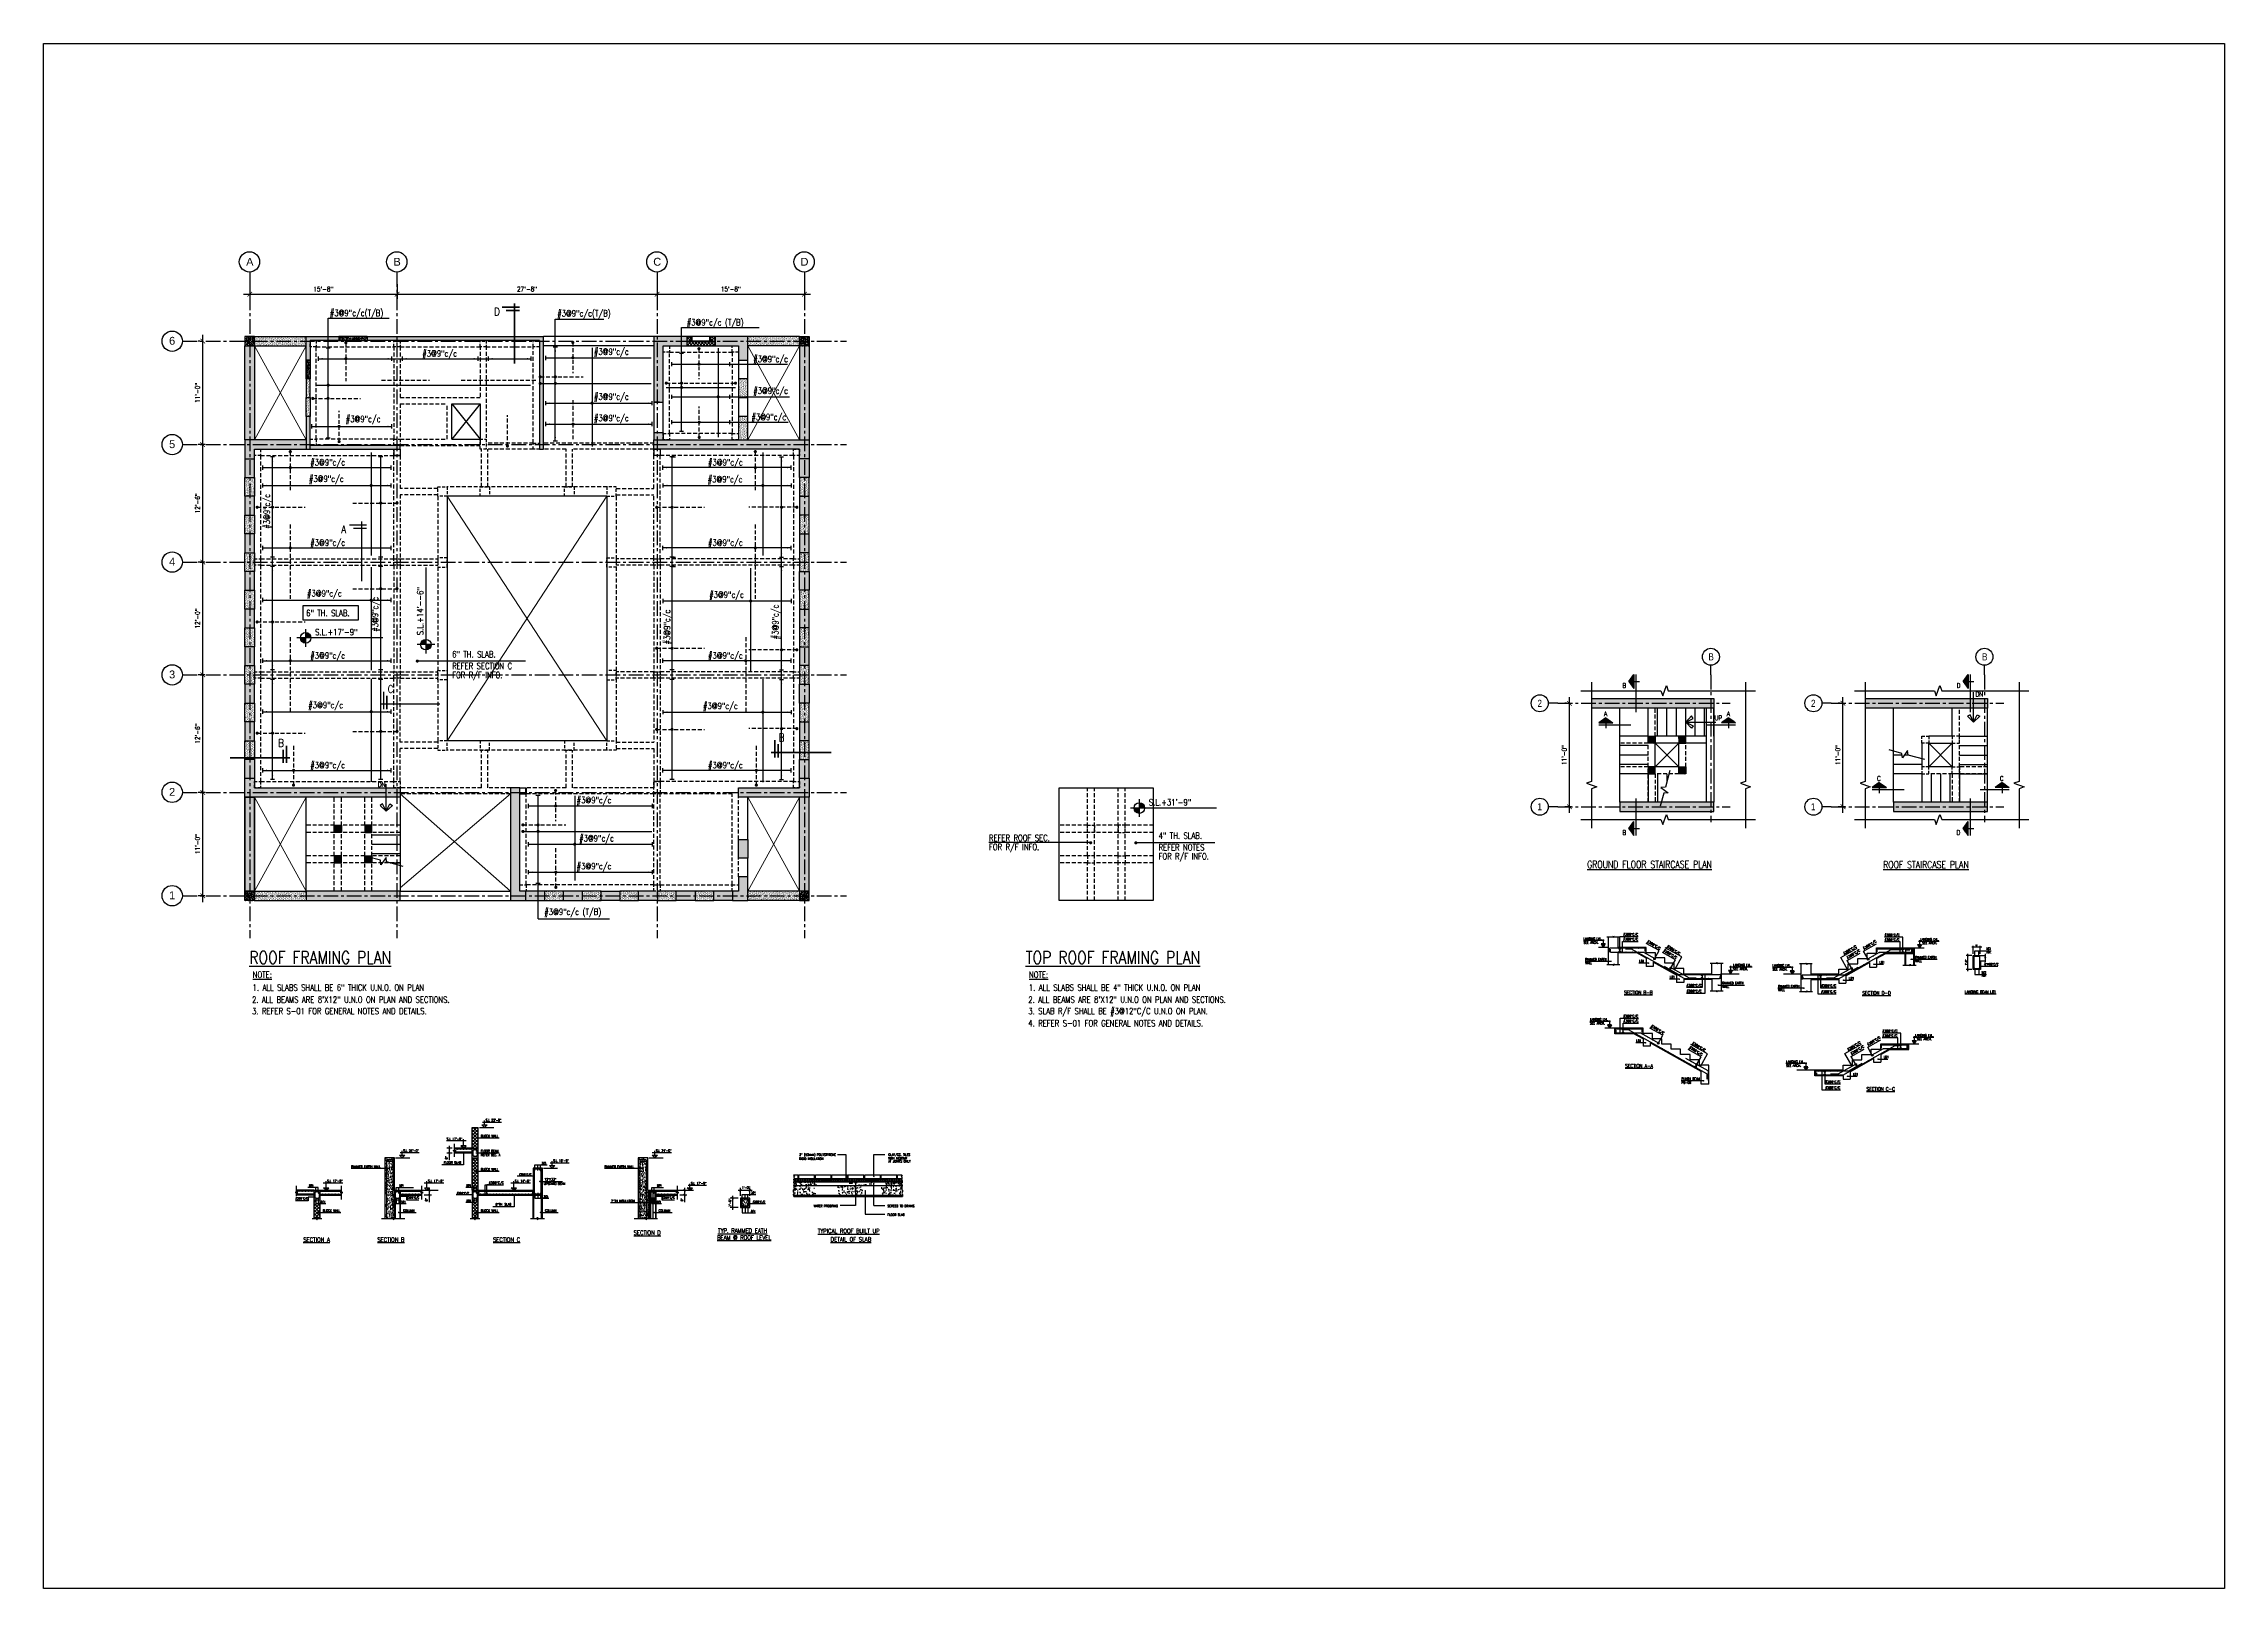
# Model space of a CAD drawing. Header units: inches. Extents: x 17147 to 26472, y -24737 to -16604.
# Drawn here: x 20690 to 23474, y -24700 to -22728 of the extents above; entities that cross this region are included whole.
import ezdxf
from ezdxf.enums import TextEntityAlignment as Align

# ---------------------------------------------------------------- set-up
doc = ezdxf.new("R2010")
doc.units = ezdxf.units.IN
doc.header["$MEASUREMENT"] = 0
doc.linetypes.add('CENTER', pattern=[2, 1.25, -0.25, 0.25, -0.25])
doc.linetypes.add('HIDDEN', pattern=[0.375, 0.25, -0.125])
for name, color, linetype in [('A-FLOOR-P', 1, 'Continuous'), ('A-HATCH RCC', 8, 'Continuous'), ('A-RCC-SHWL', 4, 'Continuous'), ('A-STAIR', 2, 'Continuous'), ('A-WALL-B', 33, 'Continuous'), ('A-WALL-RAMPED EARTH', 4, 'Continuous'), ('aero', 2, 'Continuous'), ('ARROW', 2, 'Continuous'), ('BEAM-1', 3, 'HIDDEN'), ('BOTT. BAR', 5, 'Continuous'), ('BREAK', 1, 'Continuous'), ('DIM', 2, 'Continuous'), ('DIML', 1, 'Continuous'), ('DOOR', 4, 'Continuous'), ('DOT', 2, 'Continuous'), ('ELEVATION', 2, 'Continuous'), ('G-DIM', 1, 'Continuous'), ('G-TEXT', 3, 'Continuous'), ('GC', 3, 'Continuous'), ('GRID CIRCLE', 3, 'Continuous'), ('Grid line', 1, 'CENTER'), ('GT', 4, 'Continuous'), ('HATCH', 253, 'Continuous'), ('HEADING', 4, 'Continuous'), ('HEADING TEXT', 4, 'Continuous'), ('LEVEL', 2, 'Continuous'), ('miscllenious', 1, 'Continuous'), ('P-BEAM', 3, 'Continuous'), ('PB MARK TEXT', 4, 'Continuous'), ('S COLUMN HATCH', 253, 'Continuous'), ('S-Cuting Line', 1, 'Continuous'), ('SEC', 3, 'Continuous'), ('SECMARK', 2, 'Continuous'), ('SECTION', 3, 'Continuous'), ('SECTION MARK', 4, 'Continuous'), ('SECTION MARK TEXT', 4, 'Continuous'), ('Steel', 4, 'Continuous'), ('TEXT2', 3, 'Continuous'), ('TEXT3', 4, 'Continuous'), ('TOP BAR', 5, 'HIDDEN'), ('UP AND DOWN AERO', 2, 'Continuous'), ('WALL', 3, 'Continuous'), ('WALL HATCH', 252, 'Continuous')]:
    doc.layers.add(name, color=color, linetype=linetype)
doc.layers.add('GD', color=1, linetype='Continuous', lineweight=9)
doc.styles.add('ARC_IMP', font='ARIALN.TTF')
doc.styles.add('dim', font='arial.ttf')
doc.styles.add('DIM 1-4 (A)', font='simplex.shx', dxfattribs={"width": 0.8})
doc.styles.add('DIM 1_1 (A)', font='simplex.shx', dxfattribs={"width": 0.8})
doc.styles.add('DIM 1_2 (A)', font='simplex.shx', dxfattribs={"width": 0.8})
doc.styles.add('DIM 1_8 (A)', font='simplex.shx', dxfattribs={"width": 0.8})
doc.styles.add('DIM 3_16 (A)', font='simplex.shx', dxfattribs={"width": 0.8})
doc.styles.add('DIM 3_8', font='simplex.shx', dxfattribs={"width": 0.8})
doc.styles.add('DIM 3_8 (A)', font='simplex.shx', dxfattribs={"width": 0.8})
doc.styles.add('RS', font='romans.shx', dxfattribs={"width": 0.8})
doc.dimstyles.new('Copy of DIM 1_4 (A)', dxfattribs={"dimtxt": 4, "dimasz": 4, "dimexe": 4, "dimexo": 0, "dimgap": 2, "dimtad": 1, "dimdec": 0, "dimzin": 3, "dimdsep": 46, "dimlunit": 4, "dimtxsty": 'DIM 1-4 (A)', "dimblk": 'ARCHTICK', "dimcen": 6, "dimdle": 4, "dimclrd": 2, "dimclre": 2, "dimclrt": 3, "dimadec": 0, "dimazin": 2, "dimtfac": 1, "dimtdec": 0, "dimtofl": 0, "dimtmove": 0, "dimatfit": 3, "dimfxl": 0, "dimtolj": 1, "dimtzin": 0, "dimlwd": -1, "dimlwe": -1, "dimarcsym": 0})
doc.dimstyles.new('DIM 1_2 (A)', dxfattribs={"dimtxt": 2, "dimasz": 2, "dimexe": 2, "dimexo": 2, "dimgap": 1, "dimtad": 1, "dimdec": 0, "dimzin": 3, "dimdsep": 46, "dimlunit": 4, "dimtxsty": 'DIM 1_2 (A)', "dimblk": 'ARCHTICK', "dimcen": 2, "dimdle": 2, "dimclrd": 2, "dimclre": 2, "dimclrt": 3, "dimadec": 0, "dimazin": 2, "dimtfac": 1, "dimtdec": 0, "dimtofl": 0, "dimtmove": 0, "dimatfit": 3, "dimfxl": 0, "dimtolj": 1, "dimtzin": 0, "dimlwd": -1, "dimlwe": -1, "dimarcsym": 0})
doc.dimstyles.new('DIM 3_16 (A)', dxfattribs={"dimtxt": 6, "dimasz": 6, "dimexe": 6, "dimexo": 6, "dimgap": 3, "dimtad": 1, "dimdec": 0, "dimzin": 3, "dimdsep": 46, "dimlunit": 4, "dimtxsty": 'DIM 3_16 (A)', "dimblk": 'ARCHTICK', "dimcen": 6, "dimdle": 8, "dimclrd": 2, "dimclre": 2, "dimclrt": 3, "dimadec": 0, "dimazin": 2, "dimtfac": 1, "dimtdec": 0, "dimtofl": 0, "dimtmove": 0, "dimatfit": 3, "dimfxl": 0, "dimtolj": 1, "dimtzin": 0, "dimlwd": -1, "dimlwe": -1, "dimarcsym": 0})
doc.dimstyles.new('DIM 3_8 (A)', dxfattribs={"dimtxt": 3, "dimasz": 3, "dimexe": 3, "dimexo": 3, "dimgap": 1.5, "dimtad": 1, "dimdec": 0, "dimzin": 3, "dimdsep": 46, "dimlunit": 4, "dimtxsty": 'DIM 3_8 (A)', "dimblk": 'ARCHTICK', "dimcen": 3, "dimdle": 3, "dimclrd": 2, "dimclre": 2, "dimclrt": 3, "dimadec": 0, "dimazin": 2, "dimtfac": 1, "dimtdec": 0, "dimtofl": 0, "dimtmove": 0, "dimatfit": 3, "dimfxl": 0, "dimtolj": 1, "dimtzin": 0, "dimlwd": -1, "dimlwe": -1, "dimarcsym": 0})
pattern_1 = [(127.5, (32515.1154, -78367.2337), (-1.92682377, -0.06299336), [0, -1.52, 0, -1.7, 0, -1.625]), (97.5, (32515.1154, -78367.2337), (-2.82214607, 1.7697767), [0, -0.82, 0, -1.37, 0, -0.525]), (57.5, (32515.1154, -78368.4637), (-0.005659054, 3.11414186), [0, -0.5, 0, -1.8, 0, -2.35]), (47.5, (32515.1154, -78368.4637), (-0.87767556, 3.0061266), [0, -0.25, 0, -1.18, 0, -1.35])]
pattern_2 = [(127.5, (32515.1154, -78319.2337), (-1.92682377, -0.06299336), [0, -1.52, 0, -1.7, 0, -1.625]), (97.5, (32515.1154, -78319.2337), (-2.82214607, 1.7697767), [0, -0.82, 0, -1.37, 0, -0.525]), (57.5, (32515.1154, -78320.4637), (-0.005659054, 3.11414186), [0, -0.5, 0, -1.8, 0, -2.35]), (47.5, (32515.1154, -78320.4637), (-0.87767556, 3.0061266), [0, -0.25, 0, -1.18, 0, -1.35])]
pattern_3 = [(127.5, (-13273782.693, -107078831.9895), (-1.957652949317, -0.06400125184), [0, -1.54432, 0, -1.7272, 0, -1.651]), (97.5, (-13273782.693, -107078831.9895), (-2.867300402273, 1.79809313255), [0, -0.83312, 0, -1.39192, 0, -0.5334]), (57.5, (-13273782.693, -107078833.2392), (-0.005748738714, 3.163969480966), [0, -0.508, 0, -1.8288, 0, -2.3876]), (47.5, (-13273782.693, -107078833.2392), (-0.89171729303, 3.05422580989), [0, -0.254, 0, -1.19888, 0, -1.3716])]
pattern_4 = [(127.5, (-13273782.693, -107078831.9895), (-1.957652949317, -0.06400125184), [0, -1.54432, 0, -1.7272, 0, -1.651]), (97.5, (-13273782.693, -107078831.9895), (-2.867300402273, 1.79809313255), [0, -0.83312, 0, -1.39192, 0, -0.5334]), (57.5, (-13273782.693, -107078833.2392), (-0.005748738714, 3.163969480966), [0, -0.508, 0, -1.8288, 0, -2.3876]), (47.5, (-13273782.693, -107078833.2392), (-0.89171729303, 3.05422580989), [0, -0.254, 0, -1.19888, 0, -1.3716])]
pattern_5 = [(127.5, (-13273782.693, -107078735.9895), (-1.957652949317, -0.06400125184), [0, -1.54432, 0, -1.7272, 0, -1.651]), (97.5, (-13273782.693, -107078735.9895), (-2.867300402273, 1.79809313255), [0, -0.83312, 0, -1.39192, 0, -0.5334]), (57.5, (-13273782.693, -107078737.2392), (-0.005748738714, 3.163969480966), [0, -0.508, 0, -1.8288, 0, -2.3876]), (47.5, (-13273782.693, -107078737.2392), (-0.89171729303, 3.05422580989), [0, -0.254, 0, -1.19888, 0, -1.3716])]
pattern_6 = [(50, (3023.189, -24851.372), (8.6071222, -0.7530256), [0.9, -9.9]), (355, (3023.189, -24851.372), (-1.665016, 9.0263056), [0.72, -7.92]), (100.4514, (3023.907, -24851.435), (6.9421126, 8.2732745), [0.7648823, -8.4137053]), (46.1842, (3023.189, -24848.972), (12.8068926, -1.986228), [1.35, -14.85]), (96.6356, (3024.257, -24849.137), (11.2159525, 11.6894145), [1.147323, -12.620556]), (351.1842, (3023.19, -24848.972), (11.215943, 11.689423), [1.08, -11.88]), (21, (3024.389, -24849.572), (7.1628846, -4.8314267), [0.9, -9.9]), (326, (3024.389, -24849.572), (2.919784, 8.7018005), [0.72, -7.92]), (71.4514, (3024.986, -24849.9745), (10.0826715, 3.870366), [0.7648823, -8.4137053]), (37.5, (3023.1893, -24851.372), (0.14591826, 3.99472625), [0, -7.824, 0, -8.04, 0, -7.95]), (7.5, (3023.1893, -24851.372), (3.15683445, 4.7329405), [0, -4.584, 0, -7.644, 0, -3.03]), (327.5, (3020.5133, -24851.372), (6.40586923, -0.27065846), [0, -3, 0, -9.36, 0, -12.42]), (317.5, (3019.3133, -24851.372), (6.998234, 1.2012598), [0, -3.9, 0, -6.216, 0, -8.82])]
pattern_7 = [(140, (-13273782.693, -107078831.9895), (0.31878171078, 3.64369337992), [0.381, -4.191]), (85, (-13273782.693, -107078831.9895), (-3.82113690478, -0.7048684285), [0.3048, -3.3528116834]), (190.4514447, (-13273782.6664, -107078831.686), (-3.50235503824, 2.93882494181), [0.323800176, -3.561804892]), (136.1842, (-13273783.709, -107078831.9895), (0.84084655865, 5.42158081784), [0.5715, -6.2865]), (186.63555761, (-13273783.639, -107078831.5377), (-4.94852249195, 4.74808268103), [0.4857004628, -5.3427121632]), (81.18415117, (-13273783.709, -107078831.9895), (-4.9485224917, 4.7480826813), [0.4571993414, -5.0291946384]), (111, (-13273783.455, -107078831.4815), (2.04530396374, 3.03228782538), [0.381, -4.191]), (56, (-13273783.455, -107078831.4815), (-3.68375932245, 1.23604056695), [0.3048, -3.3528]), (161.451445, (-13273783.2845, -107078831.2288), (-1.63845537772, 4.26832838557), [0.323800176, -3.561798752]), (127.5, (-13273782.693, -107078831.9895), (-1.691100777463, 0.061772065012), [0, -3.31216, 0, -3.4036, 0, -3.3655]), (97.5, (-13273782.693, -107078831.9895), (-2.003611496362, 1.336393250206), [0, -1.94056, 0, -3.23596, 0, -1.2827]), (57.5, (-13273782.693, -107078833.1223), (0.114574879853, 2.711811903337), [0, -1.27, 0, -3.9624, 0, -5.2578]), (47.5, (-13273782.693, -107078833.6303), (-0.508529820667, 2.96258362772), [0, -1.651, 0, -2.63144, 0, -3.7338])]
pattern_8 = [(127.5, (-13272105.6214, -107078718.2476), (-1.957652949317, -0.06400125184), [0, -1.54432, 0, -1.7272, 0, -1.651]), (97.5, (-13272105.6214, -107078718.2476), (-2.867300402273, 1.79809313255), [0, -0.83312, 0, -1.39192, 0, -0.5334]), (57.5, (-13272105.6214, -107078719.4973), (-0.005748738714, 3.163969480966), [0, -0.508, 0, -1.8288, 0, -2.3876]), (47.5, (-13272105.6214, -107078719.4973), (-0.89171729303, 3.05422580989), [0, -0.254, 0, -1.19888, 0, -1.3716])]
pattern_9 = [(45, (-35564.67262, -33588.67906), (-0.08838834765, 0.08838834765), [])]

# ---------------------------------------------------------------- blocks, each defined once
blk = doc.blocks.new('_ARCHTICK')
at = {"color": 0, "linetype": 'ByBlock', "const_width": 0.15}
blk.add_lwpolyline([(-0.5, -0.5), (0.5, 0.5)], dxfattribs=at)
blk = doc.blocks.new('*D58')
at = {"layer": 'DEFPOINTS', "color": 0, "transparency": 16777216}
for p in [(20953.1, -23029.4), (21141.1, -23029.6), (21141.1, -23048)]:
    blk.add_point(p, dxfattribs=at)
at = {"layer": 'DIM', "color": 2, "transparency": 16777216}
for p, q in [((20945.1, -23048), (21149.1, -23048)), ((20953.1, -23035.4), (20953.1, -23054)), ((21141.1, -23035.6), (21141.1, -23054))]:
    blk.add_line(p, q, dxfattribs=at)
at = {"layer": 'DIM', "color": 2, "transparency": 16777216, "xscale": 6, "yscale": 6, "zscale": 6, "rotation": 180}
blk.add_blockref('_ARCHTICK', (20953.1, -23048), dxfattribs=at)
at = {"layer": 'DIM', "color": 2, "transparency": 16777216, "xscale": 6, "yscale": 6, "zscale": 6}
blk.add_blockref('_ARCHTICK', (21141.1, -23048), dxfattribs=at)
at = {"layer": 'DIM', "color": 3, "transparency": 16777216, "insert": (21047.1, -23041.5), "char_height": 6, "attachment_point": 5, "style": 'DIM 3_16 (A)'}
blk.add_mtext('\\A1;15\'-8"', dxfattribs=at)
blk = doc.blocks.new('*D59')
at = {"layer": 'DEFPOINTS', "color": 0, "transparency": 16777216}
for p in [(20893.1, -23108), (20895.6, -23108), (20902.1, -23240)]:
    blk.add_point(p, dxfattribs=at)
at = {"layer": 'DIM', "color": 2, "transparency": 16777216}
for p, q in [((20893.1, -23248), (20893.1, -23100)), ((20889.6, -23108), (20887.1, -23108)), ((20896.1, -23240), (20887.1, -23240))]:
    blk.add_line(p, q, dxfattribs=at)
at = {"layer": 'DIM', "color": 2, "transparency": 16777216, "xscale": 6, "yscale": 6, "zscale": 6}
for p, rotation in [((20893.1, -23108), 90), ((20893.1, -23240), 270)]:
    blk.add_blockref('_ARCHTICK', p, dxfattribs=dict(at, rotation=rotation))
at = {"layer": 'DIM', "color": 3, "transparency": 16777216, "insert": (20886.5, -23174), "char_height": 6, "attachment_point": 5, "rotation": 90, "style": 'DIM 3_16 (A)'}
blk.add_mtext('\\A1;11\'-0"', dxfattribs=at)
blk = doc.blocks.new('*D60')
at = {"layer": 'DEFPOINTS', "color": 0, "transparency": 16777216}
for p in [(20893.1, -23240), (20895.3, -23240), (20902, -23390)]:
    blk.add_point(p, dxfattribs=at)
at = {"layer": 'DIM', "color": 2, "transparency": 16777216}
for p, q in [((20889.3, -23240), (20887.1, -23240)), ((20893.1, -23398), (20893.1, -23232)), ((20896, -23390), (20887.1, -23390))]:
    blk.add_line(p, q, dxfattribs=at)
at = {"layer": 'DIM', "color": 2, "transparency": 16777216, "xscale": 6, "yscale": 6, "zscale": 6}
for p, rotation in [((20893.1, -23240), 90), ((20893.1, -23390), 270)]:
    blk.add_blockref('_ARCHTICK', p, dxfattribs=dict(at, rotation=rotation))
at = {"layer": 'DIM', "color": 3, "transparency": 16777216, "insert": (20886.5, -23315), "char_height": 6, "attachment_point": 5, "rotation": 90, "style": 'DIM 3_16 (A)'}
blk.add_mtext('\\A1;12\'-6"', dxfattribs=at)
blk = doc.blocks.new('*D61')
at = {"layer": 'DEFPOINTS', "color": 0, "transparency": 16777216}
for p in [(20893.1, -23390), (20895.3, -23390), (20902, -23534)]:
    blk.add_point(p, dxfattribs=at)
at = {"layer": 'DIM', "color": 2, "transparency": 16777216}
for p, q in [((20893.1, -23542), (20893.1, -23382)), ((20889.3, -23390), (20887.1, -23390)), ((20896, -23534), (20887.1, -23534))]:
    blk.add_line(p, q, dxfattribs=at)
at = {"layer": 'DIM', "color": 2, "transparency": 16777216, "xscale": 6, "yscale": 6, "zscale": 6}
for p, rotation in [((20893.1, -23390), 90), ((20893.1, -23534), 270)]:
    blk.add_blockref('_ARCHTICK', p, dxfattribs=dict(at, rotation=rotation))
at = {"layer": 'DIM', "color": 3, "transparency": 16777216, "insert": (20886.5, -23462), "char_height": 6, "attachment_point": 5, "rotation": 90, "style": 'DIM 3_16 (A)'}
blk.add_mtext('\\A1;12\'-0"', dxfattribs=at)
blk = doc.blocks.new('*D62')
at = {"layer": 'DEFPOINTS', "color": 0, "transparency": 16777216}
for p in [(20893.1, -23534), (20895.3, -23534), (20902.3, -23684)]:
    blk.add_point(p, dxfattribs=at)
at = {"layer": 'DIM', "color": 2, "transparency": 16777216}
for p, q in [((20889.3, -23534), (20887.1, -23534)), ((20893.1, -23692), (20893.1, -23526)), ((20896.3, -23684), (20887.1, -23684))]:
    blk.add_line(p, q, dxfattribs=at)
at = {"layer": 'DIM', "color": 2, "transparency": 16777216, "xscale": 6, "yscale": 6, "zscale": 6}
for p, rotation in [((20893.1, -23534), 90), ((20893.1, -23684), 270)]:
    blk.add_blockref('_ARCHTICK', p, dxfattribs=dict(at, rotation=rotation))
at = {"layer": 'DIM', "color": 3, "transparency": 16777216, "insert": (20886.5, -23609), "char_height": 6, "attachment_point": 5, "rotation": 90, "style": 'DIM 3_16 (A)'}
blk.add_mtext('\\A1;12\'-6"', dxfattribs=at)
blk = doc.blocks.new('*D63')
at = {"layer": 'DEFPOINTS', "color": 0, "transparency": 16777216}
for p in [(20893.1, -23684), (20895.5, -23684), (20901.9, -23816)]:
    blk.add_point(p, dxfattribs=at)
at = {"layer": 'DIM', "color": 2, "transparency": 16777216}
for p, q in [((20889.5, -23684), (20887.1, -23684)), ((20893.1, -23824), (20893.1, -23676)), ((20895.9, -23816), (20887.1, -23816))]:
    blk.add_line(p, q, dxfattribs=at)
at = {"layer": 'DIM', "color": 2, "transparency": 16777216, "xscale": 6, "yscale": 6, "zscale": 6}
for p, rotation in [((20893.1, -23684), 90), ((20893.1, -23816), 270)]:
    blk.add_blockref('_ARCHTICK', p, dxfattribs=dict(at, rotation=rotation))
at = {"layer": 'DIM', "color": 3, "transparency": 16777216, "insert": (20886.5, -23750), "char_height": 6, "attachment_point": 5, "rotation": 90, "style": 'DIM 3_16 (A)'}
blk.add_mtext('\\A1;11\'-0"', dxfattribs=at)
blk = doc.blocks.new('*D64')
at = {"layer": 'DEFPOINTS', "color": 0, "transparency": 16777216}
for p in [(21141.1, -23029.4), (21473.1, -23029.7), (21473.1, -23048)]:
    blk.add_point(p, dxfattribs=at)
at = {"layer": 'DIM', "color": 2, "transparency": 16777216}
for p, q in [((21133.1, -23048), (21481.1, -23048)), ((21141.1, -23035.4), (21141.1, -23054)), ((21473.1, -23035.7), (21473.1, -23054))]:
    blk.add_line(p, q, dxfattribs=at)
at = {"layer": 'DIM', "color": 2, "transparency": 16777216, "xscale": 6, "yscale": 6, "zscale": 6, "rotation": 180}
blk.add_blockref('_ARCHTICK', (21141.1, -23048), dxfattribs=at)
at = {"layer": 'DIM', "color": 2, "transparency": 16777216, "xscale": 6, "yscale": 6, "zscale": 6}
blk.add_blockref('_ARCHTICK', (21473.1, -23048), dxfattribs=at)
at = {"layer": 'DIM', "color": 3, "transparency": 16777216, "insert": (21307.1, -23041.5), "char_height": 6, "attachment_point": 5, "style": 'DIM 3_16 (A)'}
blk.add_mtext('\\A1;27\'-8"', dxfattribs=at)
blk = doc.blocks.new('*D65')
at = {"layer": 'DEFPOINTS', "color": 0, "transparency": 16777216}
for p in [(21473.1, -23029.5), (21661.1, -23029.7), (21661.1, -23048)]:
    blk.add_point(p, dxfattribs=at)
at = {"layer": 'DIM', "color": 2, "transparency": 16777216}
for p, q in [((21465.1, -23048), (21669.1, -23048)), ((21473.1, -23035.5), (21473.1, -23054)), ((21661.1, -23035.7), (21661.1, -23054))]:
    blk.add_line(p, q, dxfattribs=at)
at = {"layer": 'DIM', "color": 2, "transparency": 16777216, "xscale": 6, "yscale": 6, "zscale": 6, "rotation": 180}
blk.add_blockref('_ARCHTICK', (21473.1, -23048), dxfattribs=at)
at = {"layer": 'DIM', "color": 2, "transparency": 16777216, "xscale": 6, "yscale": 6, "zscale": 6}
blk.add_blockref('_ARCHTICK', (21661.1, -23048), dxfattribs=at)
at = {"layer": 'DIM', "color": 3, "transparency": 16777216, "insert": (21567.1, -23041.5), "char_height": 6, "attachment_point": 5, "style": 'DIM 3_16 (A)'}
blk.add_mtext('\\A1;15\'-8"', dxfattribs=at)
blk = doc.blocks.new('HEAD')
at = {"layer": 'HEADING', "style": 'DIM 1_1 (A)', "width": 0.8}
blk.add_attdef('A', (1, 0.23), '', height=2, dxfattribs=at)
at = {"layer": 'TEXT2', "style": 'DIM 1_1 (A)', "width": 0.8}
blk.add_attdef('B', (1.35, -1.34), '', height=1, dxfattribs=at)
blk = doc.blocks.new('LEV.')
at = {"layer": 'LEVEL'}
h = blk.add_hatch(color=2, dxfattribs=at)
h.paths.add_polyline_path([(0, 0), (-0.84, 0, 0.414214), (0, -0.84)])
h.paths.add_polyline_path([(0, 0.84), (0, 0), (0.84, 0, 0.414214)])
for p, q in [((12.29, 0), (-1.41, 0)), ((0, -1.41), (0, 1.41))]:
    blk.add_line(p, q, dxfattribs=at)
blk.add_circle((0, 0), 0.844, dxfattribs=at)
at = {"layer": 'TEXT3', "style": 'DIM 1_1 (A)', "width": 0.8}
blk.add_attdef('A', (5.25, 0.41), '', height=1.25, dxfattribs=at)
blk = doc.blocks.new('S1')
at = {"layer": 'SECMARK', "const_width": 0.25}
for points in [[(-1.98, 9.01), (0.83, 9.01)], [(-1.34, 8.48), (0.83, 8.48)], [(0, 9.61), (0, 0)]]:
    blk.add_lwpolyline(points, dxfattribs=at)
at = {"layer": 'TEXT3', "style": 'DIM 1_1 (A)', "width": 0.8}
blk.add_attdef('A', (-2.65, 6.42), '', height=1.5, dxfattribs=at)
blk = doc.blocks.new('*X33')
at = {"color": 0}
for p, q in [((168.4, 469.3), (168.4, 469.3)), ((168.5, 469), (168.5, 469)), ((168.5, 468.8), (168.5, 468.8)), ((168.9, 468.6), (168.9, 468.6)), ((169.4, 468.4), (169.4, 468.4)), ((169.6, 468.2), (169.6, 468.2)), ((169.9, 468.1), (169.9, 468.1)), ((171.1, 469), (171.1, 469)), ((171.6, 468.9), (171.6, 468.9)), ((172, 468.6), (172, 468.6)), ((172, 468), (172, 468)), ((172.4, 469.2), (172.4, 469.2)), ((172.5, 468.1), (172.5, 468.1)), ((172.5, 468), (172.5, 468)), ((172.6, 469.1), (172.6, 469.1)), ((173.3, 468.2), (173.3, 468.2)), ((173.5, 468.3), (173.5, 468.3)), ((173.8, 469.1), (173.8, 469.1)), ((174.7, 468.9), (174.7, 468.9)), ((174.7, 468.3), (174.7, 468.3)), ((175.1, 468.1), (175.1, 468.1)), ((175.2, 468.6), (175.2, 468.6)), ((175.2, 468.4), (175.2, 468.4)), ((175.6, 470), (175.6, 470)), ((176, 468.5), (176, 468.5)), ((176.4, 469.2), (176.4, 469.2)), ((176.5, 469.2), (176.5, 469.2)), ((177.4, 468.7), (177.4, 468.7)), ((177.5, 468.2), (177.5, 468.2)), ((177.7, 468.1), (177.7, 468.1)), ((177.8, 468.9), (177.8, 468.9)), ((177.8, 468.2), (177.8, 468.2)), ((177.9, 468.8), (177.9, 468.8)), ((178.3, 468.6), (178.3, 468.6)), ((178.7, 468.9), (178.7, 468.9)), ((179, 469.2), (179, 469.2)), ((180.1, 469), (180.1, 469)), ((180.4, 468.3), (180.4, 468.3)), ((180.5, 469.1), (180.5, 469.1)), ((180.6, 469.1), (180.6, 469.1)), ((180.7, 469), (180.7, 469)), ((181, 468.9), (181, 468.9)), ((181.4, 469.2), (181.4, 469.2)), ((181.4, 468.6), (181.4, 468.6)), ((181.6, 468.2), (181.6, 468.2)), ((181.7, 469.3), (181.7, 469.3)), ((182.8, 469.4), (182.8, 469.4)), ((182.9, 468.3), (182.9, 468.3)), ((183.3, 469.5), (183.3, 469.5)), ((183.7, 469.8), (183.7, 469.8)), ((184.1, 469.6), (184.1, 469.6)), ((184.1, 468.9), (184.1, 468.9)), ((184.3, 469.3), (184.3, 469.3)), ((184.5, 468.6), (184.5, 468.6)), ((184.6, 469), (184.6, 469)), ((185.4, 469.7), (185.4, 469.7)), ((185.6, 468.3), (185.6, 468.3)), ((185.6, 468.1), (185.6, 468.1)), ((186, 469.8), (186, 469.8)), ((186.8, 469.9), (186.8, 469.9)), ((186.8, 469.3), (186.8, 469.3)), ((187.2, 468.9), (187.2, 468.9)), ((187.6, 469.9), (187.6, 469.9)), ((187.6, 468.6), (187.6, 468.6)), ((188.3, 468.4), (188.3, 468.4)), ((188.6, 469), (188.6, 469)), ((188.8, 468.8), (188.8, 468.8)), ((189.5, 469.4), (189.5, 469.4)), ((189.6, 468), (189.6, 468)), ((190.3, 468.9), (190.3, 468.9)), ((190.7, 468.6), (190.7, 468.6)), ((190.8, 468.4), (190.8, 468.4)), ((191.6, 469.9), (191.6, 469.9)), ((191.7, 468), (191.7, 468)), ((191.8, 469.7), (191.8, 469.7)), ((192.2, 469.4), (192.2, 469.4)), ((192.3, 468.1), (192.3, 468.1)), ((192.6, 468.9), (192.6, 468.9)), ((193.1, 468.2), (193.1, 468.2)), ((193.4, 468.9), (193.4, 468.9)), ((193.5, 468.5), (193.5, 468.5)), ((193.6, 468), (193.6, 468)), ((193.8, 468.6), (193.8, 468.6)), ((194.4, 468.3), (194.4, 468.3)), ((194.7, 469.4), (194.7, 469.4)), ((195, 468.4), (195, 468.4)), ((195.6, 469.8), (195.6, 469.8)), ((195.8, 468.5), (195.8, 468.5)), ((196.1, 468.5), (196.1, 468.5)), ((196.5, 468.9), (196.5, 468.9)), ((196.6, 468.9), (196.6, 468.9)), ((196.8, 468.7), (196.8, 468.7)), ((196.9, 468.6), (196.9, 468.6)), ((197.1, 468.7), (197.1, 468.7)), ((197.4, 469.5), (197.4, 469.5)), ((197.7, 468.8), (197.7, 468.8)), ((198.5, 468.9), (198.5, 468.9)), ((198.7, 468.5), (198.7, 468.5)), ((199.6, 469.8), (199.6, 469.8)), ((199.6, 468.9), (199.6, 468.9)), ((199.8, 469.6), (199.8, 469.6)), ((199.8, 469.1), (199.8, 469.1)), ((200, 469.5), (200, 469.5)), ((200.1, 468.6), (200.1, 468.6)), ((200.3, 469.1), (200.3, 469.1)), ((200.7, 468.8), (200.7, 468.8)), ((201.2, 469.2), (201.2, 469.2)), ((201.4, 468.6), (201.4, 468.6)), ((202.5, 469.4), (202.5, 469.4)), ((202.6, 469.5), (202.6, 469.5)), ((202.8, 468.9), (202.8, 468.9)), ((203, 469.5), (203, 469.5)), ((203.2, 468.6), (203.2, 468.6)), ((203.7, 469.7), (203.7, 469.7)), ((203.8, 469.6), (203.8, 469.6)), ((204, 468.6), (204, 468.6)), ((204.7, 468.8), (204.7, 468.8)), ((204.9, 468.6), (204.9, 468.6)), ((205.2, 469.8), (205.2, 469.8)), ((205.3, 469.6), (205.3, 469.6)), ((205.7, 469.8), (205.7, 469.8)), ((205.9, 468.9), (205.9, 468.9)), ((206.3, 468.6), (206.3, 468.6)), ((206.5, 469.9), (206.5, 469.9)), ((206.6, 468.6), (206.6, 468.6)), ((207.7, 469.6), (207.7, 469.6)), ((207.9, 469.6), (207.9, 469.6)), ((207.9, 469.5), (207.9, 469.5)), ((208.8, 468.7), (208.8, 468.7)), ((209, 468.9), (209, 468.9)), ((209.3, 468.7), (209.3, 468.7)), ((209.4, 468.7), (209.4, 468.7)), ((210.5, 469.6), (210.5, 469.6)), ((211.5, 468), (211.5, 468)), ((211.8, 469.5), (211.8, 469.5)), ((211.9, 468.7), (211.9, 468.7)), ((212, 468.1), (212, 468.1)), ((212.1, 468.9), (212.1, 468.9)), ((212.5, 468.7), (212.5, 468.7)), ((212.8, 468.6), (212.8, 468.6)), ((212.8, 468.2), (212.8, 468.2)), ((212.9, 468.5), (212.9, 468.5)), ((213.2, 469.7), (213.2, 469.7)), ((214.2, 468.4), (214.2, 468.4)), ((214.4, 468.7), (214.4, 468.7)), ((214.7, 468.4), (214.7, 468.4)), ((215.2, 468.9), (215.2, 468.9)), ((215.5, 468.5), (215.5, 468.5)), ((215.6, 468.7), (215.6, 468.7)), ((215.8, 469.8), (215.8, 469.8)), ((215.8, 469.5), (215.8, 469.5)), ((215.9, 469.3), (215.9, 469.3)), ((216.8, 468.5), (216.8, 468.5)), ((216.9, 468.7), (216.9, 468.7)), ((217.1, 468.8), (217.1, 468.8)), ((217.4, 468.8), (217.4, 468.8)), ((218.2, 468.9), (218.2, 468.9)), ((218.3, 468.9), (218.3, 468.9)), ((218.4, 469.7), (218.4, 469.7)), ((218.7, 468.7), (218.7, 468.7)), ((219.6, 469.1), (219.6, 469.1)), ((219.8, 469.4), (219.8, 469.4)), ((219.8, 468.9), (219.8, 468.9)), ((220.1, 469.1), (220.1, 469.1)), ((220.8, 468.5), (220.8, 468.5)), ((220.9, 469.2), (220.9, 469.2)), ((221, 468.3), (221, 468.3)), ((221.1, 469.8), (221.1, 469.8)), ((221.4, 468.9), (221.4, 468.9)), ((221.9, 468.7), (221.9, 468.7)), ((222.3, 469.4), (222.3, 469.4)), ((222.3, 468.8), (222.3, 468.8)), ((222.8, 469.5), (222.8, 469.5)), ((223.6, 469.6), (223.6, 469.6)), ((223.7, 469.9), (223.7, 469.9)), ((223.8, 469.4), (223.8, 469.4)), ((224, 469.2), (224, 469.2)), ((224.6, 469), (224.6, 469)), ((224.9, 468.4), (224.9, 468.4)), ((225, 469.8), (225, 469.8)), ((225, 468.9), (225, 468.9)), ((225, 468.7), (225, 468.7)), ((225.5, 469.8), (225.5, 469.8)), ((226.2, 469.9), (226.2, 469.9)), ((226.3, 469.9), (226.3, 469.9)), ((227.6, 469), (227.6, 469)), ((227.7, 469), (227.7, 469)), ((227.9, 469.3), (227.9, 469.3)), ((228.1, 468.7), (228.1, 468.7)), ((228.9, 468.4), (228.9, 468.4)), ((229, 468), (229, 468)), ((229.1, 468.2), (229.1, 468.2)), ((230.2, 469), (230.2, 469)), ((230.8, 469), (230.8, 469)), ((231.2, 468.7), (231.2, 468.7)), ((231.3, 468), (231.3, 468)), ((231.6, 468.1), (231.6, 468.1)), ((231.8, 468.1), (231.8, 468.1)), ((231.9, 469.3), (231.9, 469.3)), ((232.1, 469.1), (232.1, 469.1)), ((232.6, 468.2), (232.6, 468.2)), ((232.9, 469.1), (232.9, 469.1)), ((232.9, 468.3), (232.9, 468.3)), ((233.9, 469), (233.9, 469)), ((234, 468.4), (234, 468.4)), ((234.2, 468.1), (234.2, 468.1)), ((234.3, 468.7), (234.3, 468.7)), ((234.5, 468.4), (234.5, 468.4)), ((235.3, 468.5), (235.3, 468.5)), ((235.5, 469.1), (235.5, 469.1)), ((235.9, 469.2), (235.9, 469.2)), ((236.7, 468.7), (236.7, 468.7)), ((236.9, 468.3), (236.9, 468.3)), ((236.9, 468.2), (236.9, 468.2)), ((237, 469), (237, 469)), ((237.1, 468.1), (237.1, 468.1)), ((237.2, 468.8), (237.2, 468.8)), ((237.4, 468.7), (237.4, 468.7)), ((238, 468.9), (238, 468.9)), ((238.1, 469.1), (238.1, 469.1)), ((239.4, 469.1), (239.4, 469.1)), ((239.5, 468.2), (239.5, 468.2)), ((239.9, 469.1), (239.9, 469.1)), ((239.9, 469.1), (239.9, 469.1)), ((240.1, 469), (240.1, 469)), ((240.1, 469), (240.1, 469)), ((240.5, 468.7), (240.5, 468.7)), ((240.7, 469.3), (240.7, 469.3)), ((240.8, 469.2), (240.8, 469.2)), ((241, 468.2), (241, 468.2)), ((242, 469.4), (242, 469.4)), ((242, 468.2), (242, 468.2)), ((242.6, 469.5), (242.6, 469.5)), ((243.1, 469.8), (243.1, 469.8)), ((243.2, 469), (243.2, 469)), ((243.4, 469.6), (243.4, 469.6)), ((243.4, 469.2), (243.4, 469.2)), ((243.7, 468.7), (243.7, 468.7)), ((244, 469.1), (244, 469.1)), ((244.7, 469.8), (244.7, 469.8)), ((244.7, 468.3), (244.7, 468.3)), ((245, 468.1), (245, 468.1)), ((245.2, 468), (245.2, 468)), ((245.3, 469.9), (245.3, 469.9)), ((246, 469.2), (246, 469.2)), ((246.4, 469), (246.4, 469)), ((246.8, 468.7), (246.8, 468.7)), ((247, 469.9), (247, 469.9)), ((247.4, 468.3), (247.4, 468.3)), ((248, 469), (248, 469)), ((248.2, 468.8), (248.2, 468.8)), ((248.7, 469.3), (248.7, 469.3)), ((249.1, 468.1), (249.1, 468.1)), ((249.5, 469), (249.5, 469)), ((249.9, 468.7), (249.9, 468.7)), ((249.9, 468.3), (249.9, 468.3)), ((251, 469.9), (251, 469.9)), ((251, 468), (251, 468)), ((251.2, 469.7), (251.2, 469.7)), ((251.3, 469.3), (251.3, 469.3)), ((251.6, 468.1), (251.6, 468.1)), ((252.1, 468.9), (252.1, 468.9)), ((252.4, 468.2), (252.4, 468.2)), ((252.6, 469), (252.6, 469)), ((252.6, 468.4), (252.6, 468.4)), ((253, 468.7), (253, 468.7)), ((253.1, 468), (253.1, 468)), ((253.7, 468.4), (253.7, 468.4)), ((253.8, 469.3), (253.8, 469.3)), ((254.3, 468.5), (254.3, 468.5)), ((255.1, 469.8), (255.1, 469.8)), ((255.1, 468.6), (255.1, 468.6)), ((255.2, 468.4), (255.2, 468.4)), ((255.7, 469), (255.7, 469)), ((256.1, 468.9), (256.1, 468.9)), ((256.1, 468.7), (256.1, 468.7)), ((256.3, 468.7), (256.3, 468.7)), ((256.4, 468.7), (256.4, 468.7)), ((256.5, 469.4), (256.5, 469.4)), ((256.9, 468.8), (256.9, 468.8)), ((257.8, 468.9), (257.8, 468.9)), ((257.8, 468.4), (257.8, 468.4)), ((258.8, 469), (258.8, 469)), ((259.1, 469.8), (259.1, 469.8)), ((259.1, 469.4), (259.1, 469.4)), ((259.1, 469.1), (259.1, 469.1)), ((259.2, 468.7), (259.2, 468.7)), ((259.3, 469.6), (259.3, 469.6)), ((259.6, 469.2), (259.6, 469.2)), ((260.1, 468.8), (260.1, 468.8)), ((260.5, 469.3), (260.5, 469.3)), ((260.5, 468.5), (260.5, 468.5)), ((261.7, 469.4), (261.7, 469.4)), ((261.8, 469.4), (261.8, 469.4)), ((261.9, 469), (261.9, 469)), ((262.3, 469.5), (262.3, 469.5)), ((262.3, 468.8), (262.3, 468.8)), ((263.1, 469.7), (263.1, 469.7)), ((263.1, 469.6), (263.1, 469.6)), ((263.1, 468.5), (263.1, 468.5)), ((264.1, 468.8), (264.1, 468.8)), ((264.3, 468.6), (264.3, 468.6)), ((264.4, 469.5), (264.4, 469.5)), ((264.5, 469.8), (264.5, 469.8)), ((265, 469.9), (265, 469.9)), ((265, 469), (265, 469)), ((265.5, 468.8), (265.5, 468.8)), ((265.7, 468.5), (265.7, 468.5)), ((267, 469.6), (267, 469.6)), ((267.1, 469.6), (267.1, 469.6)), ((267.3, 469.5), (267.3, 469.5)), ((268.2, 469), (268.2, 469)), ((268.2, 468.7), (268.2, 468.7)), ((268.4, 468.6), (268.4, 468.6)), ((268.6, 468.8), (268.6, 468.8)), ((269.6, 469.6), (269.6, 469.6)), ((270.8, 468), (270.8, 468)), ((271, 468.7), (271, 468.7)), ((271.2, 469.6), (271.2, 469.6)), ((271.3, 469), (271.3, 469)), ((271.3, 468.1), (271.3, 468.1)), ((271.7, 468.8), (271.7, 468.8)), ((272.1, 468.2), (272.1, 468.2)), ((272.2, 468.6), (272.2, 468.6)), ((272.3, 469.7), (272.3, 469.7)), ((272.4, 468.5), (272.4, 468.5)), ((273.5, 468.4), (273.5, 468.4)), ((273.6, 468.6), (273.6, 468.6)), ((274, 468.5), (274, 468.5)), ((274.4, 469), (274.4, 469)), ((274.8, 468.8), (274.8, 468.8)), ((274.8, 468.6), (274.8, 468.6)), ((274.9, 469.7), (274.9, 469.7)), ((275.2, 469.5), (275.2, 469.5)), ((275.4, 469.4), (275.4, 469.4)), ((276.2, 468.7), (276.2, 468.7)), ((276.3, 468.7), (276.3, 468.7)), ((276.3, 468.6), (276.3, 468.6)), ((276.7, 468.8), (276.7, 468.8)), ((277.5, 469.7), (277.5, 469.7)), ((277.5, 469), (277.5, 469)), ((277.5, 468.9), (277.5, 468.9)), ((277.9, 468.8), (277.9, 468.8)), ((278.9, 469.1), (278.9, 469.1)), ((278.9, 468.8), (278.9, 468.8)), ((279.3, 469.4), (279.3, 469.4)), ((279.4, 469.2), (279.4, 469.2)), ((280.2, 469.8), (280.2, 469.8)), ((280.2, 469.3), (280.2, 469.3)), ((280.3, 468.5), (280.3, 468.5)), ((280.4, 468.4), (280.4, 468.4)), ((280.6, 469.1), (280.6, 469.1)), ((281, 468.8), (281, 468.8)), ((281.4, 468.8), (281.4, 468.8)), ((281.6, 469.5), (281.6, 469.5)), ((282.1, 469.5), (282.1, 469.5)), ((282.8, 469.8), (282.8, 469.8)), ((282.9, 469.6), (282.9, 469.6)), ((283.3, 469.4), (283.3, 469.4)), ((283.4, 469.2), (283.4, 469.2)), ((283.7, 469.1), (283.7, 469.1)), ((284.1, 468.9), (284.1, 468.9)), ((284.1, 468.8), (284.1, 468.8)), ((284.3, 469.8), (284.3, 469.8)), ((284.3, 468.4), (284.3, 468.4)), ((284.8, 469.9), (284.8, 469.9)), ((285.3, 469.8), (285.3, 469.8)), ((286.7, 468.9), (286.7, 468.9)), ((286.8, 469.1), (286.8, 469.1)), ((287.3, 469.3), (287.3, 469.3)), ((287.3, 468.8), (287.3, 468.8)), ((288, 469.9), (288, 469.9)), ((288.1, 468), (288.1, 468)), ((288.3, 468.4), (288.3, 468.4)), ((288.5, 468.2), (288.5, 468.2)), ((289.3, 468.9), (289.3, 468.9)), ((290, 469.1), (290, 469.1)), ((290.4, 468.8), (290.4, 468.8)), ((290.6, 468.1), (290.6, 468.1)), ((290.7, 469.9), (290.7, 469.9)), ((290.7, 468), (290.7, 468)), ((291.1, 468.1), (291.1, 468.1)), ((291.3, 469.3), (291.3, 469.3)), ((291.5, 469.1), (291.5, 469.1)), ((291.9, 468.2), (291.9, 468.2)), ((292, 469), (292, 469)), ((292.4, 468.3), (292.4, 468.3)), ((293.1, 469.1), (293.1, 469.1)), ((293.2, 469.9), (293.2, 469.9)), ((293.3, 468.4), (293.3, 468.4)), ((293.3, 468), (293.3, 468)), ((293.5, 468.8), (293.5, 468.8)), ((293.8, 468.5), (293.8, 468.5)), ((294.6, 469), (294.6, 469)), ((294.6, 468.6), (294.6, 468.6)), ((295.4, 469.2), (295.4, 469.2)), ((296, 468.8), (296, 468.8)), ((296, 468.1), (296, 468.1)), ((296.2, 469.1), (296.2, 469.1)), ((296.4, 468.3), (296.4, 468.3)), ((296.5, 468.8), (296.5, 468.8)), ((296.6, 468.8), (296.6, 468.8)), ((296.6, 468.1), (296.6, 468.1)), ((297.2, 469), (297.2, 469)), ((297.3, 468.9), (297.3, 468.9)), ((298.6, 469.1), (298.6, 469.1)), ((298.6, 468.1), (298.6, 468.1)), ((299.2, 469.2), (299.2, 469.2)), ((299.3, 469.1), (299.3, 469.1)), ((299.4, 469.2), (299.4, 469.2)), ((299.6, 469), (299.6, 469)), ((299.7, 468.8), (299.7, 468.8)), ((299.9, 469.1), (299.9, 469.1)), ((300, 469.3), (300, 469.3)), ((300.4, 468.2), (300.4, 468.2)), ((301.2, 468.1), (301.2, 468.1)), ((301.3, 469.5), (301.3, 469.5)), ((301.9, 469.5), (301.9, 469.5)), ((302.4, 469.1), (302.4, 469.1)), ((302.5, 469.1), (302.5, 469.1)), ((302.6, 469.9), (302.6, 469.9)), ((302.7, 469.6), (302.7, 469.6)), ((302.8, 468.8), (302.8, 468.8)), ((303.4, 469.1), (303.4, 469.1)), ((303.9, 468.2), (303.9, 468.2)), ((304, 469.8), (304, 469.8)), ((304.4, 468.2), (304.4, 468.2)), ((304.6, 469.9), (304.6, 469.9)), ((304.6, 468), (304.6, 468)), ((305.1, 469.1), (305.1, 469.1))]:
    blk.add_line(p, q, dxfattribs=at)
blk = doc.blocks.new('*X34')
at = {"color": 0}
for p, q in [((406.4, 487), (406.4, 487)), ((406.9, 487), (406.9, 488)), ((407.3, 487), (407.3, 487)), ((407.8, 487), (407.8, 488)), ((408.3, 487), (408.3, 487)), ((408.7, 487), (408.7, 488)), ((409.2, 487), (409.2, 487)), ((409.7, 487), (409.7, 488)), ((410.2, 487), (410.2, 487)), ((410.6, 487), (410.6, 488)), ((411.1, 487), (411.1, 487)), ((411.6, 487), (411.6, 488)), ((412, 487), (412, 487)), ((412.5, 487), (412.5, 488)), ((413, 487), (413, 487)), ((413.4, 487), (413.4, 488)), ((413.9, 487), (413.9, 487)), ((414.4, 487), (414.4, 488)), ((414.8, 487), (414.8, 487)), ((415.3, 487), (415.3, 488)), ((415.8, 487), (415.8, 487)), ((416.2, 487), (416.2, 488)), ((416.7, 487), (416.7, 487)), ((417.2, 487), (417.2, 488)), ((417.7, 487), (417.7, 487)), ((418.1, 487), (418.1, 488)), ((418.6, 487), (418.6, 487)), ((419.1, 487), (419.1, 488)), ((419.5, 487), (419.5, 487)), ((420, 487), (420, 488)), ((420.5, 487), (420.5, 487)), ((420.9, 487), (420.9, 488)), ((421.4, 487), (421.4, 487)), ((421.9, 487), (421.9, 488)), ((422.3, 487), (422.3, 487)), ((422.8, 487), (422.8, 488)), ((423.3, 487), (423.3, 487)), ((423.7, 487), (423.7, 488)), ((424.2, 487), (424.2, 487)), ((424.7, 487), (424.7, 488)), ((425.2, 487), (425.2, 487)), ((425.6, 487), (425.6, 488)), ((426.1, 487), (426.1, 487)), ((426.6, 487), (426.6, 488)), ((427, 487), (427, 487)), ((427.5, 487), (427.5, 488)), ((428, 487), (428, 487)), ((428.4, 487), (428.4, 488)), ((428.9, 487), (428.9, 487)), ((429.4, 487), (429.4, 488)), ((429.8, 487), (429.8, 487)), ((430.3, 487), (430.3, 488)), ((430.8, 487), (430.8, 487)), ((431.2, 487), (431.2, 488)), ((431.7, 487), (431.7, 487)), ((432.2, 487), (432.2, 488)), ((432.7, 487), (432.7, 487)), ((433.1, 487), (433.1, 488)), ((433.6, 487), (433.6, 487)), ((434.1, 487), (434.1, 488)), ((434.5, 487), (434.5, 487)), ((435, 487), (435, 488)), ((435.5, 487), (435.5, 487)), ((435.9, 487), (435.9, 488)), ((436.4, 487), (436.4, 487)), ((436.9, 487), (436.9, 488)), ((437.3, 487), (437.3, 487)), ((437.8, 487), (437.8, 488)), ((438.3, 487), (438.3, 487)), ((438.7, 487), (438.7, 488)), ((439.2, 487), (439.2, 487)), ((439.7, 487), (439.7, 488)), ((440.2, 487), (440.2, 487)), ((440.6, 487), (440.6, 488)), ((441.1, 487), (441.1, 487)), ((441.6, 487), (441.6, 488)), ((442, 487), (442, 487)), ((442.5, 487), (442.5, 488)), ((443, 487), (443, 487)), ((443.4, 487), (443.4, 488)), ((443.9, 487), (443.9, 487)), ((444.4, 487), (444.4, 488)), ((444.8, 487), (444.8, 487)), ((445.3, 487), (445.3, 488)), ((445.8, 487), (445.8, 487)), ((446.2, 487), (446.2, 488)), ((446.7, 487), (446.7, 487)), ((447.2, 487), (447.2, 488)), ((447.7, 487), (447.7, 487)), ((448.1, 487), (448.1, 488)), ((448.6, 487), (448.6, 487)), ((449.1, 487), (449.1, 488)), ((449.5, 487), (449.5, 487)), ((450, 487), (450, 488)), ((450.5, 487), (450.5, 487)), ((450.9, 487), (450.9, 488)), ((451.4, 487), (451.4, 487)), ((451.9, 487), (451.9, 488)), ((452.3, 487), (452.3, 487)), ((452.8, 487), (452.8, 488)), ((453.3, 487), (453.3, 487)), ((453.7, 487), (453.7, 488)), ((454.2, 487), (454.2, 487)), ((454.7, 487), (454.7, 488)), ((455.2, 487), (455.2, 487)), ((455.6, 487), (455.6, 488)), ((456.1, 487), (456.1, 487)), ((456.6, 487), (456.6, 488)), ((457, 487), (457, 487)), ((457.5, 487), (457.5, 488)), ((458, 487), (458, 487)), ((458.4, 487), (458.4, 488)), ((458.9, 487), (458.9, 487)), ((459.4, 487), (459.4, 488)), ((459.8, 487), (459.8, 487)), ((460.3, 487), (460.3, 488)), ((460.8, 487), (460.8, 487)), ((461.2, 487), (461.2, 488)), ((461.7, 487), (461.7, 487)), ((462.2, 487), (462.2, 488)), ((462.7, 487), (462.7, 487)), ((463.1, 487), (463.1, 488)), ((463.6, 487), (463.6, 487)), ((464.1, 487), (464.1, 488)), ((464.5, 487), (464.5, 487)), ((465, 487), (465, 488)), ((465.5, 487), (465.5, 487)), ((465.9, 487), (465.9, 488)), ((466.4, 487), (466.4, 487)), ((466.9, 487), (466.9, 488)), ((467.3, 487), (467.3, 487)), ((467.8, 487), (467.8, 488)), ((468.3, 487), (468.3, 487)), ((468.7, 487), (468.7, 488)), ((469.2, 487), (469.2, 487)), ((469.7, 487), (469.7, 488)), ((470.2, 487), (470.2, 487)), ((470.6, 487), (470.6, 488)), ((471.1, 487), (471.1, 487)), ((471.6, 487), (471.6, 488)), ((472, 487), (472, 487)), ((472.5, 487), (472.5, 488)), ((473, 487), (473, 487)), ((473.4, 487), (473.4, 488)), ((473.9, 487), (473.9, 487)), ((474.4, 487), (474.4, 488)), ((474.8, 487), (474.8, 487)), ((475.3, 487), (475.3, 488)), ((475.8, 487), (475.8, 487)), ((476.2, 487), (476.2, 488)), ((476.7, 487), (476.7, 487)), ((477.2, 487), (477.2, 488)), ((477.7, 487), (477.7, 487)), ((478.1, 487), (478.1, 488)), ((478.6, 487), (478.6, 487)), ((479.1, 487), (479.1, 488)), ((479.5, 487), (479.5, 487)), ((480, 487), (480, 488)), ((480.5, 487), (480.5, 487)), ((480.9, 487), (480.9, 488)), ((481.4, 487), (481.4, 487)), ((481.9, 487), (481.9, 488)), ((482.3, 487), (482.3, 487)), ((482.8, 487), (482.8, 488)), ((483.3, 487), (483.3, 487)), ((483.7, 487), (483.7, 488)), ((484.2, 487), (484.2, 487)), ((484.7, 487), (484.7, 488)), ((485.2, 487), (485.2, 487)), ((485.6, 487), (485.6, 488)), ((486.1, 487), (486.1, 487)), ((486.6, 487), (486.6, 488)), ((487, 487), (487, 487)), ((487.5, 487), (487.5, 488)), ((488, 487), (488, 487)), ((488.4, 487), (488.4, 488)), ((488.9, 487), (488.9, 487)), ((489.4, 487), (489.4, 488)), ((489.8, 487), (489.8, 487)), ((490.3, 487), (490.3, 488)), ((490.8, 487), (490.8, 487)), ((491.2, 487), (491.2, 488)), ((491.7, 487), (491.7, 487)), ((492.2, 487), (492.2, 488)), ((492.7, 487), (492.7, 487)), ((493.1, 487), (493.1, 488)), ((493.6, 487), (493.6, 487)), ((494.1, 487), (494.1, 488)), ((494.5, 487), (494.5, 487)), ((495, 487), (495, 488)), ((495.5, 487), (495.5, 487)), ((495.9, 487), (495.9, 488)), ((496.4, 487), (496.4, 487)), ((496.9, 487), (496.9, 488)), ((497.3, 487), (497.3, 487)), ((497.8, 487), (497.8, 488)), ((498.3, 487), (498.3, 487)), ((498.7, 487), (498.7, 488)), ((499.2, 487), (499.2, 487)), ((499.7, 487), (499.7, 488)), ((500.2, 487), (500.2, 487)), ((500.6, 487), (500.6, 488)), ((501.1, 487), (501.1, 487)), ((501.6, 487), (501.6, 488)), ((502, 487), (502, 487)), ((502.5, 487), (502.5, 488)), ((503, 487), (503, 487)), ((503.4, 487), (503.4, 488)), ((503.9, 487), (503.9, 487)), ((504.4, 487), (504.4, 488)), ((504.8, 487), (504.8, 487)), ((505.3, 487), (505.3, 488)), ((505.8, 487), (505.8, 487)), ((506.2, 487), (506.2, 488)), ((506.7, 487), (506.7, 487)), ((507.2, 487), (507.2, 488)), ((507.7, 487), (507.7, 487)), ((508.1, 487), (508.1, 488)), ((508.6, 487), (508.6, 487)), ((509.1, 487), (509.1, 488)), ((509.5, 487), (509.5, 487)), ((510, 487), (510, 488)), ((510.5, 487), (510.5, 487)), ((510.9, 487), (510.9, 488)), ((511.4, 487), (511.4, 487)), ((511.9, 487), (511.9, 488)), ((512.3, 487), (512.3, 487)), ((512.8, 487), (512.8, 488)), ((513.3, 487), (513.3, 487)), ((513.7, 487), (513.7, 488)), ((514.2, 487), (514.2, 487)), ((514.7, 487), (514.7, 488)), ((515.2, 487), (515.2, 487)), ((515.6, 487), (515.6, 488)), ((516.1, 487), (516.1, 487)), ((516.6, 487), (516.6, 488)), ((517, 487), (517, 487)), ((517.5, 487), (517.5, 488)), ((518, 487), (518, 487)), ((518.4, 487), (518.4, 488)), ((518.9, 487), (518.9, 487)), ((519.4, 487), (519.4, 488)), ((519.8, 487), (519.8, 487)), ((520.3, 487), (520.3, 488)), ((520.8, 487), (520.8, 487)), ((521.2, 487), (521.2, 488)), ((521.7, 487), (521.7, 487)), ((522.2, 487), (522.2, 488)), ((522.7, 487), (522.7, 487)), ((523.1, 487), (523.1, 488)), ((523.6, 487), (523.6, 487)), ((524.1, 487), (524.1, 488)), ((524.5, 487), (524.5, 487)), ((525, 487), (525, 488)), ((525.5, 487), (525.5, 487)), ((525.9, 487), (525.9, 488)), ((526.4, 487), (526.4, 487)), ((526.9, 487), (526.9, 488)), ((527.3, 487), (527.3, 487)), ((527.8, 487), (527.8, 488)), ((528.3, 487), (528.3, 487)), ((528.7, 487), (528.7, 488)), ((529.2, 487), (529.2, 487)), ((529.7, 487), (529.7, 488)), ((530.2, 487), (530.2, 487)), ((530.6, 487), (530.6, 488)), ((531.1, 487), (531.1, 487)), ((531.6, 487), (531.6, 488)), ((532, 487), (532, 487)), ((532.5, 487), (532.5, 488)), ((533, 487), (533, 487)), ((533.4, 487), (533.4, 488)), ((533.9, 487), (533.9, 487)), ((534.4, 487), (534.4, 488)), ((534.8, 487), (534.8, 487)), ((535.3, 487), (535.3, 488)), ((535.8, 487), (535.8, 487)), ((536.2, 487), (536.2, 488)), ((536.7, 487), (536.7, 487)), ((537.2, 487), (537.2, 488)), ((537.7, 487), (537.7, 487)), ((538.1, 487), (538.1, 488)), ((538.6, 487), (538.6, 487)), ((539.1, 487), (539.1, 488)), ((539.5, 487), (539.5, 487)), ((540, 487), (540, 488)), ((540.5, 487), (540.5, 487)), ((540.9, 487), (540.9, 488)), ((541.4, 487), (541.4, 487)), ((541.9, 487), (541.9, 488)), ((542.3, 487), (542.3, 487)), ((542.8, 487), (542.8, 488)), ((543.3, 487), (543.3, 487)), ((543.7, 487), (543.7, 488))]:
    blk.add_line(p, q, dxfattribs=at)
blk = doc.blocks.new('*D37')
at = {"color": 2, "linetype": 'ByBlock', "transparency": 16777216}
for p, q in [((21182, -24189), (21182, -24198)), ((21182, -24198), (21182, -24207.2))]:
    blk.add_line(p, q, dxfattribs=at)
at = {"color": 2, "transparency": 16777216}
for p, q in [((21175.9, -24192), (21185, -24192)), ((21175.9, -24198), (21185, -24198))]:
    blk.add_line(p, q, dxfattribs=at)
at = {"layer": 'DEFPOINTS', "color": 0, "linetype": 'ByBlock', "transparency": 16777216}
for p in [(21172.9, -24192), (21172.9, -24198), (21182, -24198)]:
    blk.add_point(p, dxfattribs=at)
at = {"color": 2, "linetype": 'ByBlock', "transparency": 16777216, "xscale": 3, "yscale": 3, "zscale": 3}
for p, rotation in [((21182, -24192), 90), ((21182, -24198), 270)]:
    blk.add_blockref('_ARCHTICK', p, dxfattribs=dict(at, rotation=rotation))
at = {"color": 3, "linetype": 'ByBlock', "transparency": 16777216, "insert": (21178.7, -24204.1), "char_height": 3, "attachment_point": 5, "rotation": 90, "style": 'DIM 3_8 (A)'}
blk.add_mtext('\\A1;6"', dxfattribs=at)
blk = doc.blocks.new('*D38')
at = {"color": 2, "transparency": 16777216}
for p, q in [((21211.7, -24138.4), (21204.5, -24138.4)), ((21211.7, -24144.4), (21204.5, -24144.4))]:
    blk.add_line(p, q, dxfattribs=at)
at = {"color": 2, "linetype": 'ByBlock', "transparency": 16777216}
for p, q in [((21207.5, -24135.4), (21207.5, -24144.4)), ((21207.5, -24144.4), (21207.5, -24153.6))]:
    blk.add_line(p, q, dxfattribs=at)
at = {"layer": 'DEFPOINTS', "color": 0, "linetype": 'ByBlock', "transparency": 16777216}
for p in [(21207.5, -24144.4), (21214.7, -24138.4), (21214.7, -24144.4)]:
    blk.add_point(p, dxfattribs=at)
at = {"color": 2, "linetype": 'ByBlock', "transparency": 16777216, "xscale": 3, "yscale": 3, "zscale": 3}
for p, rotation in [((21207.5, -24138.4), 90), ((21207.5, -24144.4), 270)]:
    blk.add_blockref('_ARCHTICK', p, dxfattribs=dict(at, rotation=rotation))
at = {"color": 3, "linetype": 'ByBlock', "transparency": 16777216, "insert": (21204.2, -24150.5), "char_height": 3, "attachment_point": 5, "rotation": 90, "style": 'DIM 3_8 (A)'}
blk.add_mtext('\\A1;6"', dxfattribs=at)
blk = doc.blocks.new('*D39')
at = {"color": 2, "linetype": 'ByBlock', "transparency": 16777216}
for p, q in [((21508.1, -24189), (21508.1, -24198)), ((21508.1, -24198), (21508.1, -24207.2))]:
    blk.add_line(p, q, dxfattribs=at)
at = {"color": 2, "transparency": 16777216}
for p, q in [((21502, -24192), (21511.1, -24192)), ((21502, -24198), (21511.1, -24198))]:
    blk.add_line(p, q, dxfattribs=at)
at = {"layer": 'DEFPOINTS', "color": 0, "linetype": 'ByBlock', "transparency": 16777216}
for p in [(21499, -24192), (21499, -24198), (21508.1, -24198)]:
    blk.add_point(p, dxfattribs=at)
at = {"color": 2, "linetype": 'ByBlock', "transparency": 16777216, "xscale": 3, "yscale": 3, "zscale": 3}
for p, rotation in [((21508.1, -24192), 90), ((21508.1, -24198), 270)]:
    blk.add_blockref('_ARCHTICK', p, dxfattribs=dict(at, rotation=rotation))
at = {"color": 3, "linetype": 'ByBlock', "transparency": 16777216, "insert": (21504.8, -24204.1), "char_height": 3, "attachment_point": 5, "rotation": 90, "style": 'DIM 3_8 (A)'}
blk.add_mtext('\\A1;6"', dxfattribs=at)
blk = doc.blocks.new('*D40')
at = {"color": 2, "transparency": 16777216}
for p, q in [((21579.4, -24198.9), (21579.4, -24188.8)), ((21591.4, -24198.9), (21591.4, -24188.8))]:
    blk.add_line(p, q, dxfattribs=at)
at = {"color": 2, "linetype": 'ByBlock', "transparency": 16777216}
blk.add_line((21576.4, -24191.8), (21594.4, -24191.8), dxfattribs=at)
at = {"layer": 'DEFPOINTS', "color": 0, "linetype": 'ByBlock', "transparency": 16777216}
for p in [(21579.4, -24201.9), (21591.4, -24191.8), (21591.4, -24201.9)]:
    blk.add_point(p, dxfattribs=at)
at = {"color": 2, "linetype": 'ByBlock', "transparency": 16777216, "xscale": 3, "yscale": 3, "zscale": 3, "rotation": 180}
blk.add_blockref('_ARCHTICK', (21579.4, -24191.8), dxfattribs=at)
at = {"color": 2, "linetype": 'ByBlock', "transparency": 16777216, "xscale": 3, "yscale": 3, "zscale": 3}
blk.add_blockref('_ARCHTICK', (21591.4, -24191.8), dxfattribs=at)
at = {"color": 3, "linetype": 'ByBlock', "transparency": 16777216, "insert": (21586.6, -24188.5), "char_height": 3, "attachment_point": 5, "style": 'DIM 3_8 (A)'}
blk.add_mtext('\\A1;1\'-0"', dxfattribs=at)
blk = doc.blocks.new('*D41')
at = {"color": 2, "transparency": 16777216}
for p, q in [((21576.4, -24201.9), (21566.3, -24201.9)), ((21576.4, -24213.9), (21566.3, -24213.9))]:
    blk.add_line(p, q, dxfattribs=at)
at = {"color": 2, "linetype": 'ByBlock', "transparency": 16777216}
blk.add_line((21569.3, -24198.9), (21569.3, -24216.9), dxfattribs=at)
at = {"layer": 'DEFPOINTS', "color": 0, "linetype": 'ByBlock', "transparency": 16777216}
for p in [(21569.3, -24213.9), (21579.4, -24201.9), (21579.4, -24213.9)]:
    blk.add_point(p, dxfattribs=at)
at = {"color": 2, "linetype": 'ByBlock', "transparency": 16777216, "xscale": 3, "yscale": 3, "zscale": 3}
for p, rotation in [((21569.3, -24201.9), 90), ((21569.3, -24213.9), 270)]:
    blk.add_blockref('_ARCHTICK', p, dxfattribs=dict(at, rotation=rotation))
at = {"color": 3, "linetype": 'ByBlock', "transparency": 16777216, "insert": (21566, -24207.9), "char_height": 3, "attachment_point": 5, "rotation": 90, "style": 'DIM 3_8 (A)'}
blk.add_mtext('\\A1;1\'-0"', dxfattribs=at)
blk = doc.blocks.new('*D42')
at = {"layer": 'DEFPOINTS', "color": 0, "transparency": 16777216}
for p in [(23153.1, -23881.8), (23153.1, -23892.1), (23162.1, -23892.1)]:
    blk.add_point(p, dxfattribs=at)
at = {"layer": 'DIM', "color": 2, "transparency": 16777216}
for p, q in [((23164.1, -23881.8), (23151.1, -23881.8)), ((23153.1, -23890.1), (23153.1, -23879.8)), ((23162.1, -23890.1), (23162.1, -23879.8))]:
    blk.add_line(p, q, dxfattribs=at)
at = {"layer": 'DIM', "color": 2, "transparency": 16777216, "xscale": 2, "yscale": 2, "zscale": 2, "rotation": 180}
blk.add_blockref('_ARCHTICK', (23153.1, -23881.8), dxfattribs=at)
at = {"layer": 'DIM', "color": 2, "transparency": 16777216, "xscale": 2, "yscale": 2, "zscale": 2}
blk.add_blockref('_ARCHTICK', (23162.1, -23881.8), dxfattribs=at)
at = {"layer": 'DIM', "color": 3, "transparency": 16777216, "insert": (23157.6, -23879.6), "char_height": 2, "attachment_point": 5, "style": 'DIM 1_2 (A)'}
blk.add_mtext('\\A1;9"', dxfattribs=at)
blk = doc.blocks.new('*D43')
at = {"layer": 'BREAK', "color": 2, "linetype": 'ByBlock', "transparency": 16777216}
for p, q in [((22634, -23570.3), (22631.6, -23570.3)), ((22637.6, -23710.3), (22637.6, -23562.3)), ((22640.4, -23702.3), (22631.6, -23702.3))]:
    blk.add_line(p, q, dxfattribs=at)
at = {"layer": 'DEFPOINTS', "color": 0, "linetype": 'ByBlock', "transparency": 16777216}
for p in [(22637.6, -23570.3), (22640, -23570.3), (22646.4, -23702.3)]:
    blk.add_point(p, dxfattribs=at)
at = {"layer": 'BREAK', "color": 2, "linetype": 'ByBlock', "transparency": 16777216, "xscale": 6, "yscale": 6, "zscale": 6}
for p, rotation in [((22637.6, -23570.3), 90), ((22637.6, -23702.3), 270)]:
    blk.add_blockref('_ARCHTICK', p, dxfattribs=dict(at, rotation=rotation))
at = {"layer": 'BREAK', "color": 3, "linetype": 'ByBlock', "transparency": 16777216, "insert": (22631, -23636.3), "char_height": 6, "attachment_point": 5, "rotation": 90, "style": 'DIM 3_16 (A)'}
blk.add_mtext('\\A1;11\'-0"', dxfattribs=at)
blk = doc.blocks.new('*D44')
at = {"layer": 'BREAK', "color": 2, "linetype": 'ByBlock', "transparency": 16777216}
for p, q in [((22983.2, -23570.3), (22980.8, -23570.3)), ((22986.8, -23710.3), (22986.8, -23562.3)), ((22989.6, -23702.3), (22980.8, -23702.3))]:
    blk.add_line(p, q, dxfattribs=at)
at = {"layer": 'DEFPOINTS', "color": 0, "linetype": 'ByBlock', "transparency": 16777216}
for p in [(22986.8, -23570.3), (22989.2, -23570.3), (22995.6, -23702.3)]:
    blk.add_point(p, dxfattribs=at)
at = {"layer": 'BREAK', "color": 2, "linetype": 'ByBlock', "transparency": 16777216, "xscale": 6, "yscale": 6, "zscale": 6}
for p, rotation in [((22986.8, -23570.3), 90), ((22986.8, -23702.3), 270)]:
    blk.add_blockref('_ARCHTICK', p, dxfattribs=dict(at, rotation=rotation))
at = {"layer": 'BREAK', "color": 3, "linetype": 'ByBlock', "transparency": 16777216, "insert": (22980.2, -23636.3), "char_height": 6, "attachment_point": 5, "rotation": 90, "style": 'DIM 3_16 (A)'}
blk.add_mtext('\\A1;11\'-0"', dxfattribs=at)
blk = doc.blocks.new('*D45')
at = {"layer": 'DEFPOINTS', "color": 0, "transparency": 16777216}
for p in [(23146.1, -23892.1), (23153.1, -23892.1), (23153.1, -23910.1)]:
    blk.add_point(p, dxfattribs=at)
at = {"layer": 'DIM', "color": 2, "transparency": 16777216}
for p, q in [((23151.1, -23892.1), (23144.1, -23892.1)), ((23151.1, -23910.1), (23144.1, -23910.1)), ((23146.1, -23912.1), (23146.1, -23890.1))]:
    blk.add_line(p, q, dxfattribs=at)
at = {"layer": 'DIM', "color": 2, "transparency": 16777216, "xscale": 2, "yscale": 2, "zscale": 2}
for p, rotation in [((23146.1, -23892.1), 90), ((23146.1, -23910.1), 270)]:
    blk.add_blockref('_ARCHTICK', p, dxfattribs=dict(at, rotation=rotation))
at = {"layer": 'DIM', "color": 3, "transparency": 16777216, "insert": (23143.9, -23901.1), "char_height": 2, "attachment_point": 5, "rotation": 90, "style": 'DIM 1_2 (A)'}
blk.add_mtext('\\A1;1\'-6"', dxfattribs=at)

msp = doc.modelspace()

# ---------------------------------------------------------------- hatches: boundary and pattern name
at = {"layer": 'A-HATCH RCC'}
h = msp.add_hatch(dxfattribs=at)
h.set_pattern_fill('AR-SAND', color=256, scale=0.04, angle=90)
h.set_pattern_definition(pattern_3)
h.paths.add_polyline_path([(20947.05279, -23114.04359), (20959.05279, -23114.04359), (20959.05279, -23102.04359), (20947.05279, -23102.04359)])
h = msp.add_hatch(dxfattribs=at)
h.set_pattern_fill('AR-SAND', color=256, scale=0.04, angle=90)
h.set_pattern_definition(pattern_3)
h.paths.add_polyline_path([(21025.05279, -23108.04359), (20959.05279, -23108.04359), (20959.05279, -23114.04359), (21025.05279, -23114.04359)])
h.paths.add_polyline_path([(21025.05279, -23102.04359), (20959.05279, -23102.04359), (20959.05279, -23108.04359), (21025.05279, -23108.04359)])
h = msp.add_hatch(dxfattribs=at)
h.set_pattern_fill('AR-CONC', color=256, scale=0.02, angle=90)
h.set_pattern_definition([(140, (-13273782.693, -107078831.9895), (0.31878171078, 3.64369337992), [0.381, -4.191]), (85, (-13273782.693, -107078831.9895), (-3.82113690478, -0.7048684285), [0.3048, -3.3528116834]), (190.4514447, (-13273782.6664, -107078831.686), (-3.50235503824, 2.93882494181), [0.323800176, -3.561804892]), (136.1842, (-13273783.709, -107078831.9895), (0.84084655865, 5.42158081784), [0.5715, -6.2865]), (186.63555761, (-13273783.639, -107078831.5377), (-4.94852249195, 4.74808268103), [0.4857004628, -5.3427121632]), (81.18415117, (-13273783.709, -107078831.9895), (-4.9485224917, 4.7480826813), [0.4571993414, -5.0291946384]), (111, (-13273783.455, -107078831.4815), (2.04530396374, 3.03228782538), [0.381, -4.191]), (56, (-13273783.455, -107078831.4815), (-3.68375932245, 1.23604056695), [0.3048, -3.3528]), (161.451445, (-13273783.2845, -107078831.2288), (-1.63845537772, 4.26832838557), [0.323800176, -3.561798752]), (127.5, (-13273782.693, -107078831.9895), (-1.691100777463, 0.061772065012), [0, -3.31216, 0, -3.4036, 0, -3.3655]), (97.5, (-13273782.693, -107078831.9895), (-2.003611496362, 1.336393250206), [0, -1.94056, 0, -3.23596, 0, -1.2827]), (57.5, (-13273782.693, -107078833.1223), (0.114574879853, 2.711811903337), [0, -1.27, 0, -3.9624, 0, -5.2578]), (47.5, (-13273782.693, -107078833.6303), (-0.508529820667, 2.96258362772), [0, -1.651, 0, -2.63144, 0, -3.7338])])
h.paths.add_polyline_path([(21103.05279, -23102.04359), (21103.05279, -23107.04359), (21323.05279, -23107.04359), (21323.05279, -23246.04359), (21328.05279, -23246.04359), (21328.05279, -23102.04359)])
h.paths.add_polyline_path([(21067.05279, -23107.04359), (21067.05279, -23102.04359), (21025.05279, -23102.04359), (21025.05279, -23132.04359), (21030.05279, -23132.04359), (21030.05279, -23107.04359)])
h = msp.add_hatch(dxfattribs=at)
h.set_pattern_fill('AR-CONC', color=256, scale=0.02, angle=90)
h.set_pattern_definition(pattern_7)
h.paths.add_polyline_path([(21067.05279, -23107.04359), (21103.05279, -23107.04359), (21103.05279, -23102.04359), (21067.05279, -23102.04359)])
h = msp.add_hatch(dxfattribs=at)
h.set_pattern_fill('AR-SAND', color=256, scale=0.04, angle=90)
h.set_pattern_definition(pattern_4)
h.paths.add_polyline_path([(21511.05279, -23114.04359), (21511.05279, -23102.04359), (21469.05279, -23102.04359), (21469.05279, -23186.04359), (21481.05279, -23186.04359), (21481.05279, -23114.04359)])
h.paths.add_polyline_path([(21547.05279, -23102.04359), (21547.05279, -23114.04359), (21577.05279, -23114.04359), (21577.05279, -23132.04359), (21589.05279, -23132.04359), (21589.05279, -23102.04359)])
h = msp.add_hatch(dxfattribs=at)
h.set_pattern_fill('ANSI37', color=256, scale=0.9, angle=360)
h.set_pattern_definition([(45, (-13273853.4039, -107078866.9738), (-2.02055762724, 2.02055762724), []), (135, (-13273853.4039, -107078866.9738), (-2.02055762724, -2.02055762724), [])])
h.paths.add_polyline_path([(21547.05279, -23102.04359), (21541.05279, -23102.04359), (21541.05279, -23108.04359), (21517.05279, -23108.04359), (21517.05279, -23102.04359), (21511.05279, -23102.04359), (21511.05279, -23114.04359), (21547.05279, -23114.04359)])
h = msp.add_hatch(dxfattribs=at)
h.set_pattern_fill('AR-SAND', color=256, scale=0.04, angle=90)
h.set_pattern_definition(pattern_3)
h.paths.add_polyline_path([(21655.05279, -23102.04359), (21589.05279, -23102.04359), (21589.05279, -23108.04359), (21655.05279, -23108.04359)])
h.paths.add_polyline_path([(21655.05279, -23108.04359), (21589.05279, -23108.04359), (21589.05279, -23114.04359), (21655.05279, -23114.04359)])
h = msp.add_hatch(dxfattribs=at)
h.set_pattern_fill('AR-SAND', color=256, scale=0.04, angle=90)
h.set_pattern_definition(pattern_3)
h.paths.add_polyline_path([(21667.05279, -23114.04359), (21655.05279, -23114.04359), (21655.05279, -23102.04359), (21667.05279, -23102.04359)])
h = msp.add_hatch(dxfattribs=at)
h.set_pattern_fill('AR-SAND', color=256, scale=0.04, angle=90)
h.set_pattern_definition(pattern_3)
h.paths.add_polyline_path([(20959.05279, -23114.04359), (20953.05279, -23114.04359), (20953.05279, -23234.04359), (20959.05279, -23234.04359)])
h.paths.add_polyline_path([(20953.05279, -23114.04359), (20947.05279, -23114.04359), (20947.05279, -23234.04359), (20953.05279, -23234.04359)])
h = msp.add_hatch(dxfattribs=at)
h.set_pattern_fill('AR-SAND', color=256, scale=0.04, angle=90)
h.set_pattern_definition(pattern_3)
h.paths.add_polyline_path([(21667.05279, -23114.04359), (21661.05279, -23114.04359), (21661.05279, -23234.04359), (21667.05279, -23234.04359)])
h.paths.add_polyline_path([(21661.05279, -23114.04359), (21655.05279, -23114.04359), (21655.05279, -23234.04359), (21661.05279, -23234.04359)])
h = msp.add_hatch(dxfattribs=at)
h.set_pattern_fill('AR-CONC', color=256, scale=0.02, angle=90)
h.set_pattern_definition(pattern_7)
h.paths.add_polyline_path([(21025.05279, -23156.04359), (21030.05279, -23156.04359), (21030.05279, -23132.04359), (21025.05279, -23132.04359)])
h = msp.add_hatch(dxfattribs=at)
h.set_pattern_fill('AR-SAND', color=256, angle=270)
h.set_pattern_definition([(307.5, (10176.9902, 31857.1465), (1.92682377, 0.06299336), [0, -1.52, 0, -1.7, 0, -1.625]), (277.5, (10176.9902, 31857.1465), (2.82214607, -1.7697767), [0, -0.82, 0, -1.37, 0, -0.525]), (237.5, (10176.9902, 31858.3765), (0.005659054, -3.11414186), [0, -0.5, 0, -1.8, 0, -2.35]), (227.5, (10176.9902, 31858.3765), (0.87767556, -3.0061266), [0, -0.25, 0, -1.18, 0, -1.35])])
h.paths.add_polyline_path([(21025.05279, -23180.04359), (21030.05279, -23180.04359), (21030.05279, -23156.04359), (21025.05279, -23156.04359)])
h = msp.add_hatch(dxfattribs=at)
h.set_pattern_fill('AR-SAND', color=256, scale=0.04, angle=90)
h.set_pattern_definition(pattern_4)
h.paths.add_polyline_path([(21589.05279, -23156.04359), (21577.05279, -23156.04359), (21577.05279, -23180.04359), (21589.05279, -23180.04359)])
h = msp.add_hatch(dxfattribs=at)
h.set_pattern_fill('AR-SAND', color=256, angle=270)
h.set_pattern_definition([(307.5, (10176.9902, 31833.1465), (1.92682377, 0.06299336), [0, -1.52, 0, -1.7, 0, -1.625]), (277.5, (10176.9902, 31833.1465), (2.82214607, -1.7697767), [0, -0.82, 0, -1.37, 0, -0.525]), (237.5, (10176.9902, 31834.3765), (0.005659054, -3.11414186), [0, -0.5, 0, -1.8, 0, -2.35]), (227.5, (10176.9902, 31834.3765), (0.87767556, -3.0061266), [0, -0.25, 0, -1.18, 0, -1.35])])
h.paths.add_polyline_path([(21025.05279, -23204.04359), (21030.05279, -23204.04359), (21030.05279, -23180.04359), (21025.05279, -23180.04359)])
h = msp.add_hatch(dxfattribs=at)
h.set_pattern_fill('AR-SAND', color=256, scale=0.04, angle=90)
h.set_pattern_definition(pattern_4)
h.paths.add_polyline_path([(21145.05279, -23241.04359), (21030.05279, -23241.04359), (21030.05279, -23204.04359), (21025.05279, -23204.04359), (21025.05279, -23234.04359), (20947.05279, -23234.04359), (20947.05279, -23258.04359), (20953.05279, -23258.04359), (20953.05279, -23258.04359), (20959.05279, -23258.04359), (20959.05279, -23246.04359), (21145.05279, -23246.04359), (21145.05279, -23246.04359)])
h = msp.add_hatch(dxfattribs=at)
h.set_pattern_fill('AR-SAND', color=256, scale=0.04, angle=90)
h.set_pattern_definition([(127.5, (-13273778.693, -107078830.9895), (-1.957652949317, -0.06400125184), [0, -1.54432, 0, -1.7272, 0, -1.651]), (97.5, (-13273778.693, -107078830.9895), (-2.867300402273, 1.79809313255), [0, -0.83312, 0, -1.39192, 0, -0.5334]), (57.5, (-13273778.693, -107078832.2392), (-0.005748738714, 3.163969480966), [0, -0.508, 0, -1.8288, 0, -2.3876]), (47.5, (-13273778.693, -107078832.2392), (-0.89171729303, 3.05422580989), [0, -0.254, 0, -1.19888, 0, -1.3716])])
h.paths.add_polyline_path([(21589.05279, -23204.04359), (21577.05279, -23204.04359), (21577.05279, -23234.04359), (21589.05279, -23234.04359)])
h = msp.add_hatch(dxfattribs=at)
h.set_pattern_fill('AR-SAND', color=256, scale=0.04, angle=90)
h.set_pattern_definition([(127.5, (21471.6019, -23226.8887), (-1.957653, -0.064001), [0, -1.54432, 0, -1.7272, 0, -1.651]), (97.5, (21471.6019, -23226.8887), (-2.8673, 1.798093), [0, -0.83312, 0, -1.39192, 0, -0.5334]), (57.5, (21471.6019, -23228.1384), (-0.005749, 3.16397), [0, -0.508, 0, -1.8288, 0, -2.3876]), (47.5, (21471.602, -23228.1384), (-0.891717, 3.054226), [0, -0.254, 0, -1.19888, 0, -1.3716])])
h.paths.add_polyline_path([(21473.05279, -23225.04359), (21469.05279, -23225.04359), (21469.05279, -23234.04359), (21473.05279, -23234.04359)])
h.paths.add_polyline_path([(21473.05279, -23225.04359), (21473.05279, -23234.04359), (21481.05279, -23234.04359), (21481.05279, -23225.04359)])
h.paths.add_polyline_path([(21469.05279, -23234.04359), (21667.05279, -23234.04359), (21667.05279, -23258.04359), (21655.05279, -23258.04359), (21655.05279, -23246.04359), (21469.05279, -23246.04359)])
h = msp.add_hatch(dxfattribs=at)
h.set_pattern_fill('AR-SAND', color=256, scale=0.04, angle=90)
h.set_pattern_definition(pattern_3)
h.paths.add_polyline_path([(20959.05279, -23258.04359), (20953.05279, -23258.04359), (20953.05279, -23282.04359), (20959.05279, -23282.04359)])
h.paths.add_polyline_path([(20953.05279, -23258.04359), (20947.05279, -23258.04359), (20947.05279, -23282.04359), (20953.05279, -23282.04359)])
h.paths.add_polyline_path([(20959.05279, -23306.04359), (20953.05279, -23306.04359), (20953.05279, -23330.04359), (20959.05279, -23330.04359)])
h.paths.add_polyline_path([(20953.05279, -23306.04359), (20947.05279, -23306.04359), (20947.05279, -23330.04359), (20953.05279, -23330.04359)])
h.paths.add_polyline_path([(20959.05279, -23354.04359), (20953.05279, -23354.04359), (20953.05279, -23378.04359), (20959.05279, -23378.04359)])
h.paths.add_polyline_path([(20953.05279, -23354.04359), (20947.05279, -23354.04359), (20947.05279, -23378.04359), (20953.05279, -23378.04359)])
h.paths.add_polyline_path([(20959.05279, -23402.04359), (20953.05279, -23402.04359), (20953.05279, -23426.04359), (20959.05279, -23426.04359)])
h.paths.add_polyline_path([(20953.05279, -23402.04359), (20947.05279, -23402.04359), (20947.05279, -23426.04359), (20953.05279, -23426.04359)])
h.paths.add_polyline_path([(20959.05279, -23450.04359), (20953.05279, -23450.04359), (20953.05279, -23474.04359), (20959.05279, -23474.04359)])
h.paths.add_polyline_path([(20953.05279, -23450.04359), (20947.05279, -23450.04359), (20947.05279, -23474.04359), (20953.05279, -23474.04359)])
h.paths.add_polyline_path([(20959.05279, -23498.04359), (20953.05279, -23498.04359), (20953.05279, -23522.04359), (20959.05279, -23522.04359)])
h.paths.add_polyline_path([(20953.05279, -23498.04359), (20947.05279, -23498.04359), (20947.05279, -23522.04359), (20953.05279, -23522.04359)])
h.paths.add_polyline_path([(20959.05279, -23546.04359), (20953.05279, -23546.04359), (20953.05279, -23570.04359), (20959.05279, -23570.04359)])
h.paths.add_polyline_path([(20953.05279, -23546.04359), (20947.05279, -23546.04359), (20947.05279, -23570.04359), (20953.05279, -23570.04359)])
h.paths.add_polyline_path([(20959.05279, -23594.04359), (20953.05279, -23594.04359), (20953.05279, -23618.04359), (20959.05279, -23618.04359)])
h.paths.add_polyline_path([(20953.05279, -23594.04359), (20947.05279, -23594.04359), (20947.05279, -23618.04359), (20953.05279, -23618.04359)])
h.paths.add_polyline_path([(20953.05279, -23642.04359), (20947.05279, -23642.04359), (20947.05279, -23666.04359), (20953.05279, -23666.04359)])
h.paths.add_polyline_path([(20959.05279, -23642.04359), (20953.05279, -23642.04359), (20953.05279, -23666.04359), (20959.05279, -23666.04359)])
h.paths.add_polyline_path([(21329.55279, -23816.04359), (21305.55279, -23816.04359), (21305.55279, -23822.04359), (21329.55279, -23822.04359)])
h.paths.add_polyline_path([(21329.55279, -23810.04359), (21306.05279, -23810.04359), (21305.55279, -23810.04359), (21305.55279, -23816.04359), (21329.55279, -23816.04359)])
h.paths.add_polyline_path([(21377.55279, -23810.04359), (21353.55279, -23810.04359), (21353.55279, -23816.04359), (21377.55279, -23816.04359)])
h.paths.add_polyline_path([(21377.55279, -23816.04359), (21353.55279, -23816.04359), (21353.55279, -23822.04359), (21377.55279, -23822.04359)])
h.paths.add_polyline_path([(21425.55279, -23816.04359), (21401.55279, -23816.04359), (21401.55279, -23822.04359), (21425.55279, -23822.04359)])
h.paths.add_polyline_path([(21425.55279, -23810.04359), (21401.55279, -23810.04359), (21401.55279, -23816.04359), (21425.55279, -23816.04359)])
h.paths.add_polyline_path([(21473.05279, -23810.04359), (21469.05279, -23810.04359), (21449.55279, -23810.04359), (21449.55279, -23816.04359), (21473.05279, -23816.04359)])
h.paths.add_polyline_path([(21473.05279, -23816.04359), (21449.55279, -23816.04359), (21449.55279, -23822.04359), (21473.05279, -23822.04359)])
h.paths.add_polyline_path([(21473.55279, -23816.04359), (21473.05279, -23816.04359), (21473.05279, -23822.04359), (21473.55279, -23822.04359)])
h.paths.add_polyline_path([(21473.55279, -23810.04359), (21473.05279, -23810.04359), (21473.05279, -23816.04359), (21473.55279, -23816.04359)])
h.paths.add_polyline_path([(21521.55279, -23816.04359), (21497.55279, -23816.04359), (21497.55279, -23822.04359), (21521.55279, -23822.04359)])
h.paths.add_polyline_path([(21521.55279, -23810.04359), (21497.55279, -23810.04359), (21497.55279, -23816.04359), (21521.55279, -23816.04359)])
h.paths.add_polyline_path([(21569.55279, -23810.04359), (21569.05279, -23810.04359), (21545.55279, -23810.04359), (21545.55279, -23816.04359), (21569.55279, -23816.04359)])
h.paths.add_polyline_path([(21569.55279, -23816.04359), (21545.55279, -23816.04359), (21545.55279, -23822.04359), (21569.55279, -23822.04359)])
h.paths.add_polyline_path([(21667.05279, -23642.04359), (21661.05279, -23642.04359), (21661.05279, -23666.04359), (21667.05279, -23666.04359)])
h.paths.add_polyline_path([(21661.05279, -23642.04359), (21655.05279, -23642.04359), (21655.05279, -23666.04359), (21661.05279, -23666.04359)])
h.paths.add_polyline_path([(21667.05279, -23594.04359), (21661.05279, -23594.04359), (21661.05279, -23618.04359), (21667.05279, -23618.04359)])
h.paths.add_polyline_path([(21661.05279, -23594.04359), (21655.05279, -23594.04359), (21655.05279, -23618.04359), (21661.05279, -23618.04359)])
h.paths.add_polyline_path([(21667.05279, -23546.04359), (21661.05279, -23546.04359), (21661.05279, -23570.04359), (21667.05279, -23570.04359)])
h.paths.add_polyline_path([(21661.05279, -23546.04359), (21655.05279, -23546.04359), (21655.05279, -23570.04359), (21661.05279, -23570.04359)])
h.paths.add_polyline_path([(21667.05279, -23498.04359), (21661.05279, -23498.04359), (21661.05279, -23522.04359), (21667.05279, -23522.04359)])
h.paths.add_polyline_path([(21661.05279, -23498.04359), (21655.05279, -23498.04359), (21655.05279, -23522.04359), (21661.05279, -23522.04359)])
h.paths.add_polyline_path([(21667.05279, -23450.04359), (21661.05279, -23450.04359), (21661.05279, -23474.04359), (21667.05279, -23474.04359)])
h.paths.add_polyline_path([(21661.05279, -23450.04359), (21655.05279, -23450.04359), (21655.05279, -23474.04359), (21661.05279, -23474.04359)])
h.paths.add_polyline_path([(21661.05279, -23402.04359), (21655.05279, -23402.04359), (21655.05279, -23426.04359), (21661.05279, -23426.04359)])
h.paths.add_polyline_path([(21667.05279, -23402.04359), (21661.05279, -23402.04359), (21661.05279, -23426.04359), (21667.05279, -23426.04359)])
h.paths.add_polyline_path([(21667.05279, -23354.04359), (21661.05279, -23354.04359), (21661.05279, -23378.04359), (21667.05279, -23378.04359)])
h.paths.add_polyline_path([(21661.05279, -23354.04359), (21655.05279, -23354.04359), (21655.05279, -23378.04359), (21661.05279, -23378.04359)])
h.paths.add_polyline_path([(21667.05279, -23306.04359), (21661.05279, -23306.04359), (21661.05279, -23330.04359), (21667.05279, -23330.04359)])
h.paths.add_polyline_path([(21661.05279, -23306.04359), (21655.05279, -23306.04359), (21655.05279, -23330.04359), (21661.05279, -23330.04359)])
h.paths.add_polyline_path([(21667.05279, -23258.04359), (21661.05279, -23258.04359), (21661.05279, -23282.04359), (21667.05279, -23282.04359)])
h.paths.add_polyline_path([(21661.05279, -23258.04359), (21655.05279, -23258.04359), (21655.05279, -23282.04359), (21661.05279, -23282.04359)])
h = msp.add_hatch(dxfattribs=at)
h.set_pattern_fill('AR-SAND', color=256, angle=90)
h.set_pattern_definition(pattern_2)
h.paths.add_polyline_path([(20947.05279, -23306.04359), (20959.05279, -23306.04359), (20959.05279, -23282.04359), (20947.05279, -23282.04359)])
h = msp.add_hatch(dxfattribs=at)
h.set_pattern_fill('AR-SAND', color=256, angle=90)
h.set_pattern_definition(pattern_2)
h.paths.add_polyline_path([(21667.05279, -23282.04359), (21655.05279, -23282.04359), (21655.05279, -23306.04359), (21667.05279, -23306.04359)])
h = msp.add_hatch(dxfattribs=at)
h.set_pattern_fill('AR-SAND', color=256, angle=90)
h.set_pattern_definition(pattern_1)
h.paths.add_polyline_path([(20947.05279, -23354.04359), (20959.05279, -23354.04359), (20959.05279, -23330.04359), (20947.05279, -23330.04359)])
h = msp.add_hatch(dxfattribs=at)
h.set_pattern_fill('AR-SAND', color=256, angle=90)
h.set_pattern_definition(pattern_1)
h.paths.add_polyline_path([(21667.05279, -23330.04359), (21655.05279, -23330.04359), (21655.05279, -23354.04359), (21667.05279, -23354.04359)])
h = msp.add_hatch(dxfattribs=at)
h.set_pattern_fill('AR-SAND', color=256, angle=90)
h.set_pattern_definition([(127.5, (32515.1154, -78367.2337), (-1.92682377, -0.06299336), [0, -1.52, 0, -1.7, 0, -1.625]), (97.5, (32515.1154, -78367.2337), (-2.82214607, 1.7697767), [0, -0.82, 0, -1.37, 0, -0.525]), (57.5, (32515.1154, -78368.4637), (-0.005659054, 3.11414186), [0, -0.5, 0, -1.8, 0, -2.35]), (47.5, (32515.1154, -78368.4637), (-0.87767556, 3.0061266), [0, -0.25, 0, -1.18, 0, -1.35])])
h.paths.add_polyline_path([(20959.05279, -23378.04359), (20947.05279, -23378.04359), (20947.05279, -23402.04359), (20959.05279, -23402.04359)])
h = msp.add_hatch(dxfattribs=at)
h.set_pattern_fill('AR-SAND', color=256, scale=0.04, angle=90)
h.set_pattern_definition([(127.5, (-13273782.693, -107078543.9895), (-1.957652949317, -0.06400125184), [0, -1.54432, 0, -1.7272, 0, -1.651]), (97.5, (-13273782.693, -107078543.9895), (-2.867300402273, 1.79809313255), [0, -0.83312, 0, -1.39192, 0, -0.5334]), (57.5, (-13273782.693, -107078545.2392), (-0.005748738714, 3.163969480966), [0, -0.508, 0, -1.8288, 0, -2.3876]), (47.5, (-13273782.693, -107078545.2392), (-0.89171729303, 3.05422580989), [0, -0.254, 0, -1.19888, 0, -1.3716])])
h.paths.add_polyline_path([(21667.05279, -23378.04359), (21655.05279, -23378.04359), (21655.05279, -23402.04359), (21667.05279, -23402.04359)])
h = msp.add_hatch(dxfattribs=at)
h.set_pattern_fill('AR-SAND', color=256, angle=90)
h.set_pattern_definition([(127.5, (32515.1154, -78463.2337), (-1.92682377, -0.06299336), [0, -1.52, 0, -1.7, 0, -1.625]), (97.5, (32515.1154, -78463.2337), (-2.82214607, 1.7697767), [0, -0.82, 0, -1.37, 0, -0.525]), (57.5, (32515.1154, -78464.4637), (-0.005659054, 3.11414186), [0, -0.5, 0, -1.8, 0, -2.35]), (47.5, (32515.1154, -78464.4637), (-0.87767556, 3.0061266), [0, -0.25, 0, -1.18, 0, -1.35])])
h.paths.add_polyline_path([(20947.05279, -23450.04359), (20959.05279, -23450.04359), (20959.05279, -23426.04359), (20947.05279, -23426.04359)])
h = msp.add_hatch(dxfattribs=at)
h.set_pattern_fill('AR-SAND', color=256, scale=0.04, angle=90)
h.set_pattern_definition([(127.5, (-13273782.693, -107078591.9895), (-1.957652949317, -0.06400125184), [0, -1.54432, 0, -1.7272, 0, -1.651]), (97.5, (-13273782.693, -107078591.9895), (-2.867300402273, 1.79809313255), [0, -0.83312, 0, -1.39192, 0, -0.5334]), (57.5, (-13273782.693, -107078593.2392), (-0.005748738714, 3.163969480966), [0, -0.508, 0, -1.8288, 0, -2.3876]), (47.5, (-13273782.693, -107078593.2392), (-0.89171729303, 3.05422580989), [0, -0.254, 0, -1.19888, 0, -1.3716])])
h.paths.add_polyline_path([(21667.05279, -23426.04359), (21655.05279, -23426.04359), (21655.05279, -23450.04359), (21667.05279, -23450.04359)])
h = msp.add_hatch(dxfattribs=at)
h.set_pattern_fill('AR-SAND', color=256, scale=0.04, angle=90)
h.set_pattern_definition([(127.5, (-13273782.693, -107078591.9895), (-1.957652949317, -0.06400125184), [0, -1.54432, 0, -1.7272, 0, -1.651]), (97.5, (-13273782.693, -107078591.9895), (-2.867300402273, 1.79809313255), [0, -0.83312, 0, -1.39192, 0, -0.5334]), (57.5, (-13273782.693, -107078593.2392), (-0.005748738714, 3.163969480966), [0, -0.508, 0, -1.8288, 0, -2.3876]), (47.5, (-13273782.693, -107078593.2392), (-0.89171729303, 3.05422580989), [0, -0.254, 0, -1.19888, 0, -1.3716])])
h.paths.add_polyline_path([(20947.05279, -23474.04359), (20959.05279, -23474.04359), (20959.05279, -23498.04359), (20947.05279, -23498.04359)])
h = msp.add_hatch(dxfattribs=at)
h.set_pattern_fill('AR-SAND', color=256, scale=0.04, angle=90)
h.set_pattern_definition([(127.5, (-13273782.693, -107078639.9895), (-1.957652949317, -0.06400125184), [0, -1.54432, 0, -1.7272, 0, -1.651]), (97.5, (-13273782.693, -107078639.9895), (-2.867300402273, 1.79809313255), [0, -0.83312, 0, -1.39192, 0, -0.5334]), (57.5, (-13273782.693, -107078641.2392), (-0.005748738714, 3.163969480966), [0, -0.508, 0, -1.8288, 0, -2.3876]), (47.5, (-13273782.693, -107078641.2392), (-0.89171729303, 3.05422580989), [0, -0.254, 0, -1.19888, 0, -1.3716])])
h.paths.add_polyline_path([(21667.05279, -23474.04359), (21655.05279, -23474.04359), (21655.05279, -23498.04359), (21667.05279, -23498.04359)])
h = msp.add_hatch(dxfattribs=at)
h.set_pattern_fill('AR-SAND', color=256, scale=0.04, angle=90)
h.set_pattern_definition([(127.5, (-13273782.693, -107078639.9895), (-1.957652949317, -0.06400125184), [0, -1.54432, 0, -1.7272, 0, -1.651]), (97.5, (-13273782.693, -107078639.9895), (-2.867300402273, 1.79809313255), [0, -0.83312, 0, -1.39192, 0, -0.5334]), (57.5, (-13273782.693, -107078641.2392), (-0.005748738714, 3.163969480966), [0, -0.508, 0, -1.8288, 0, -2.3876]), (47.5, (-13273782.693, -107078641.2392), (-0.89171729303, 3.05422580989), [0, -0.254, 0, -1.19888, 0, -1.3716])])
h.paths.add_polyline_path([(20947.05279, -23522.04359), (20959.05279, -23522.04359), (20959.05279, -23546.04359), (20947.05279, -23546.04359)])
h = msp.add_hatch(dxfattribs=at)
h.set_pattern_fill('AR-SAND', color=256, scale=0.04, angle=90)
h.set_pattern_definition([(127.5, (-13273782.693, -107078687.9895), (-1.957652949317, -0.06400125184), [0, -1.54432, 0, -1.7272, 0, -1.651]), (97.5, (-13273782.693, -107078687.9895), (-2.867300402273, 1.79809313255), [0, -0.83312, 0, -1.39192, 0, -0.5334]), (57.5, (-13273782.693, -107078689.2392), (-0.005748738714, 3.163969480966), [0, -0.508, 0, -1.8288, 0, -2.3876]), (47.5, (-13273782.693, -107078689.2392), (-0.89171729303, 3.05422580989), [0, -0.254, 0, -1.19888, 0, -1.3716])])
h.paths.add_polyline_path([(21667.05279, -23522.04359), (21655.05279, -23522.04359), (21655.05279, -23546.04359), (21667.05279, -23546.04359)])
h = msp.add_hatch(dxfattribs=at)
h.set_pattern_fill('AR-SAND', color=256, scale=0.04, angle=90)
h.set_pattern_definition([(127.5, (-13273782.693, -107078687.9895), (-1.957652949317, -0.06400125184), [0, -1.54432, 0, -1.7272, 0, -1.651]), (97.5, (-13273782.693, -107078687.9895), (-2.867300402273, 1.79809313255), [0, -0.83312, 0, -1.39192, 0, -0.5334]), (57.5, (-13273782.693, -107078689.2392), (-0.005748738714, 3.163969480966), [0, -0.508, 0, -1.8288, 0, -2.3876]), (47.5, (-13273782.693, -107078689.2392), (-0.89171729303, 3.05422580989), [0, -0.254, 0, -1.19888, 0, -1.3716])])
h.paths.add_polyline_path([(20947.05279, -23570.04359), (20959.05279, -23570.04359), (20959.05279, -23594.04359), (20947.05279, -23594.04359)])
h = msp.add_hatch(dxfattribs=at)
h.set_pattern_fill('AR-SAND', color=256, scale=0.04, angle=90)
h.set_pattern_definition(pattern_5)
h.paths.add_polyline_path([(21667.05279, -23570.04359), (21655.05279, -23570.04359), (21655.05279, -23594.04359), (21667.05279, -23594.04359)])
h = msp.add_hatch(dxfattribs=at)
h.set_pattern_fill('AR-SAND', color=256, scale=0.04, angle=90)
h.set_pattern_definition(pattern_8)
h.paths.add_polyline_path([(22822.12435, -23576.30171), (22822.12435, -23564.30171), (22665.96863, -23564.30171), (22665.96863, -23576.30171)])
h = msp.add_hatch(dxfattribs=at)
h.set_pattern_fill('AR-SAND', color=256, scale=0.04, angle=90)
h.set_pattern_definition([(127.5, (-13271756.4249, -107078718.2476), (-1.957652949317, -0.06400125184), [0, -1.54432, 0, -1.7272, 0, -1.651]), (97.5, (-13271756.425, -107078718.2476), (-2.867300402273, 1.79809313255), [0, -0.83312, 0, -1.39192, 0, -0.5334]), (57.5, (-13271756.4249, -107078719.4973), (-0.005748738714, 3.163969480966), [0, -0.508, 0, -1.8288, 0, -2.3876]), (47.5, (-13271756.425, -107078719.4973), (-0.89171729303, 3.05422580989), [0, -0.254, 0, -1.19888, 0, -1.3716])])
h.paths.add_polyline_path([(23171.32088, -23576.30171), (23171.32088, -23564.30171), (23015.16516, -23564.30171), (23015.16516, -23576.30171)])
h = msp.add_hatch(dxfattribs=at)
h.set_pattern_fill('AR-SAND', color=256, scale=0.04, angle=90)
h.set_pattern_definition(pattern_5)
h.paths.add_polyline_path([(20947.05279, -23618.04359), (20959.05279, -23618.04359), (20959.05279, -23642.04359), (20947.05279, -23642.04359)])
h = msp.add_hatch(dxfattribs=at)
h.set_pattern_fill('AR-SAND', color=256, scale=0.04, angle=90)
h.set_pattern_definition([(127.5, (-13273782.693, -107078783.9895), (-1.957652949317, -0.06400125184), [0, -1.54432, 0, -1.7272, 0, -1.651]), (97.5, (-13273782.693, -107078783.9895), (-2.867300402273, 1.79809313255), [0, -0.83312, 0, -1.39192, 0, -0.5334]), (57.5, (-13273782.693, -107078785.2392), (-0.005748738714, 3.163969480966), [0, -0.508, 0, -1.8288, 0, -2.3876]), (47.5, (-13273782.693, -107078785.2392), (-0.89171729303, 3.05422580989), [0, -0.254, 0, -1.19888, 0, -1.3716])])
h.paths.add_polyline_path([(21667.05279, -23618.04359), (21655.05279, -23618.04359), (21655.05279, -23642.04359), (21667.05279, -23642.04359)])
h = msp.add_hatch(dxfattribs=at)
h.set_pattern_fill('AR-SAND', color=256, scale=0.04, angle=90)
h.set_pattern_definition(pattern_4)
h.paths.add_polyline_path([(21145.05279, -23690.04359), (20947.05279, -23690.04359), (20947.05279, -23666.04359), (20959.05279, -23666.04359), (20959.05279, -23678.04359), (21145.05279, -23678.04359)])
h = msp.add_hatch(dxfattribs=at)
h.set_pattern_fill('AR-SAND', color=256, scale=0.04, angle=90)
h.set_pattern_definition([(127.5, (-13273782.693, -107078567.9895), (-1.957652949317, -0.06400125184), [0, -1.54432, 0, -1.7272, 0, -1.651]), (97.5, (-13273782.693, -107078567.9895), (-2.867300402273, 1.79809313255), [0, -0.83312, 0, -1.39192, 0, -0.5334]), (57.5, (-13273782.693, -107078569.2392), (-0.005748738714, 3.163969480966), [0, -0.508, 0, -1.8288, 0, -2.3876]), (47.5, (-13273782.693, -107078569.2392), (-0.89171729303, 3.05422580989), [0, -0.254, 0, -1.19888, 0, -1.3716])])
h.paths.add_polyline_path([(21305.55279, -23822.04359), (21305.55279, -23810.04359), (21298.05279, -23810.04359), (21298.05279, -23678.04359), (21286.05279, -23678.04359), (21286.05279, -23822.04359)])
h.paths.add_polyline_path([(21569.55279, -23810.04359), (21569.55279, -23822.04359), (21589.05279, -23822.04359), (21589.05279, -23792.04359), (21577.05279, -23792.04359), (21577.05279, -23810.04359)])
h = msp.add_hatch(dxfattribs=at)
h.set_pattern_fill('AR-SAND', color=256, scale=0.04, angle=90)
h.set_pattern_definition(pattern_4)
h.paths.add_polyline_path([(21589.05279, -23768.04359), (21577.05279, -23768.04359), (21577.05279, -23744.04359), (21589.05279, -23744.04359)])
h.paths.add_polyline_path([(21577.05279, -23690.04359), (21589.05279, -23690.04359), (21667.05279, -23690.04359), (21667.05279, -23666.04359), (21655.05279, -23666.04359), (21655.05279, -23678.04359), (21577.05279, -23678.04359)])
h = msp.add_hatch(dxfattribs=at)
h.set_pattern_fill('AR-SAND', color=256, scale=0.04, angle=90)
h.set_pattern_definition([(127.5, (-13273782.693, -107078831.9895), (-1.957652949317, -0.06400125184), [0, -1.54432, 0, -1.7272, 0, -1.651]), (97.5, (-13273782.693, -107078831.9895), (-2.867300402273, 1.79809313255), [0, -0.83312, 0, -1.39192, 0, -0.5334]), (57.5, (-13273782.693, -107078833.2392), (-0.005748738714, 3.163969480966), [0, -0.508, 0, -1.8288, 0, -2.3876]), (47.5, (-13273782.693, -107078833.2392), (-0.89171729303, 3.05422580989), [0, -0.254, 0, -1.19888, 0, -1.3716])])
h.paths.add_polyline_path([(20947.05279, -23690.04359), (20959.05279, -23690.04359), (20959.05279, -23810.04359), (20947.05279, -23810.04359)])
h = msp.add_hatch(dxfattribs=at)
h.set_pattern_fill('AR-SAND', color=256, scale=0.04, angle=90)
h.set_pattern_definition(pattern_3)
h.paths.add_polyline_path([(21661.05279, -23690.04359), (21655.05279, -23690.04359), (21655.05279, -23810.04359), (21661.05279, -23810.04359)])
h.paths.add_polyline_path([(21667.05279, -23690.04359), (21661.05279, -23690.04359), (21661.05279, -23810.04359), (21667.05279, -23810.04359)])
h = msp.add_hatch(dxfattribs=at)
h.set_pattern_fill('AR-SAND', color=256, scale=0.04, angle=90)
h.set_pattern_definition(pattern_8)
h.paths.add_polyline_path([(22702.12435, -23708.30171), (22822.12435, -23708.30171), (22822.12435, -23696.30171), (22702.12435, -23696.30171)])
h = msp.add_hatch(dxfattribs=at)
h.set_pattern_fill('AR-SAND', color=256, scale=0.04, angle=90)
h.set_pattern_definition([(127.5, (-13271756.4249, -107078718.2476), (-1.957652949317, -0.06400125184), [0, -1.54432, 0, -1.7272, 0, -1.651]), (97.5, (-13271756.425, -107078718.2476), (-2.867300402273, 1.79809313255), [0, -0.83312, 0, -1.39192, 0, -0.5334]), (57.5, (-13271756.4249, -107078719.4973), (-0.005748738714, 3.163969480966), [0, -0.508, 0, -1.8288, 0, -2.3876]), (47.5, (-13271756.425, -107078719.4973), (-0.89171729303, 3.05422580989), [0, -0.254, 0, -1.19888, 0, -1.3716])])
h.paths.add_polyline_path([(23051.32088, -23708.30171), (23171.32088, -23708.30171), (23171.32088, -23696.30171), (23051.32088, -23696.30171)])
h = msp.add_hatch(dxfattribs=at)
h.set_pattern_fill('AR-SAND', color=256, scale=0.04, angle=90)
h.set_pattern_definition(pattern_3)
h.paths.add_polyline_path([(20947.05279, -23810.04359), (20959.05279, -23810.04359), (20959.05279, -23822.04359), (20947.05279, -23822.04359)])
h = msp.add_hatch(dxfattribs=at)
h.set_pattern_fill('AR-SAND', color=256, scale=0.04, angle=90)
h.set_pattern_definition(pattern_3)
h.paths.add_polyline_path([(21025.05279, -23816.04359), (20959.05279, -23816.04359), (20959.05279, -23822.04359), (21025.05279, -23822.04359)])
h.paths.add_polyline_path([(21025.05279, -23810.04359), (20959.05279, -23810.04359), (20959.05279, -23816.04359), (21025.05279, -23816.04359)])
h = msp.add_hatch(dxfattribs=at)
h.set_pattern_fill('AR-SAND', color=256, scale=0.04, angle=90)
h.set_pattern_definition(pattern_4)
h.paths.add_polyline_path([(21025.05279, -23822.04359), (21145.05279, -23822.04359), (21145.05279, -23810.04359), (21025.05279, -23810.04359)])
h = msp.add_hatch(dxfattribs=at)
h.set_pattern_fill('AR-SAND', color=256, scale=0.04, angle=90)
h.set_pattern_definition(pattern_4)
h.paths.add_polyline_path([(21329.55279, -23822.04359), (21353.55279, -23822.04359), (21353.55279, -23810.04359), (21329.55279, -23810.04359)])
h = msp.add_hatch(dxfattribs=at)
h.set_pattern_fill('AR-SAND', color=256, scale=0.04, angle=90)
h.set_pattern_definition([(127.5, (-13273734.693, -107078831.9895), (-1.957652949317, -0.06400125184), [0, -1.54432, 0, -1.7272, 0, -1.651]), (97.5, (-13273734.693, -107078831.9895), (-2.867300402273, 1.79809313255), [0, -0.83312, 0, -1.39192, 0, -0.5334]), (57.5, (-13273734.693, -107078833.2392), (-0.005748738714, 3.163969480966), [0, -0.508, 0, -1.8288, 0, -2.3876]), (47.5, (-13273734.693, -107078833.2392), (-0.89171729303, 3.05422580989), [0, -0.254, 0, -1.19888, 0, -1.3716])])
h.paths.add_polyline_path([(21377.55279, -23822.04359), (21401.55279, -23822.04359), (21401.55279, -23810.04359), (21377.55279, -23810.04359)])
h = msp.add_hatch(dxfattribs=at)
h.set_pattern_fill('AR-SAND', color=256, scale=0.04, angle=90)
h.set_pattern_definition([(127.5, (-13273686.693, -107078831.9895), (-1.957652949317, -0.06400125184), [0, -1.54432, 0, -1.7272, 0, -1.651]), (97.5, (-13273686.693, -107078831.9895), (-2.867300402273, 1.79809313255), [0, -0.83312, 0, -1.39192, 0, -0.5334]), (57.5, (-13273686.693, -107078833.2392), (-0.005748738714, 3.163969480966), [0, -0.508, 0, -1.8288, 0, -2.3876]), (47.5, (-13273686.693, -107078833.2392), (-0.89171729303, 3.05422580989), [0, -0.254, 0, -1.19888, 0, -1.3716])])
h.paths.add_polyline_path([(21425.55279, -23822.04359), (21449.55279, -23822.04359), (21449.55279, -23810.04359), (21425.55279, -23810.04359)])
h = msp.add_hatch(dxfattribs=at)
h.set_pattern_fill('AR-SAND', color=256, scale=0.04, angle=90)
h.set_pattern_definition([(127.5, (-13273638.693, -107078831.9895), (-1.957652949317, -0.06400125184), [0, -1.54432, 0, -1.7272, 0, -1.651]), (97.5, (-13273638.693, -107078831.9895), (-2.867300402273, 1.79809313255), [0, -0.83312, 0, -1.39192, 0, -0.5334]), (57.5, (-13273638.693, -107078833.2392), (-0.005748738714, 3.163969480966), [0, -0.508, 0, -1.8288, 0, -2.3876]), (47.5, (-13273638.693, -107078833.2392), (-0.89171729303, 3.05422580989), [0, -0.254, 0, -1.19888, 0, -1.3716])])
h.paths.add_polyline_path([(21473.55279, -23822.04359), (21497.55279, -23822.04359), (21497.55279, -23810.04359), (21473.55279, -23810.04359)])
h = msp.add_hatch(dxfattribs=at)
h.set_pattern_fill('AR-SAND', color=256, scale=0.04, angle=90)
h.set_pattern_definition([(127.5, (-13273590.693, -107078831.9895), (-1.957652949317, -0.06400125184), [0, -1.54432, 0, -1.7272, 0, -1.651]), (97.5, (-13273590.693, -107078831.9895), (-2.867300402273, 1.79809313255), [0, -0.83312, 0, -1.39192, 0, -0.5334]), (57.5, (-13273590.693, -107078833.2392), (-0.005748738714, 3.163969480966), [0, -0.508, 0, -1.8288, 0, -2.3876]), (47.5, (-13273590.693, -107078833.2392), (-0.89171729303, 3.05422580989), [0, -0.254, 0, -1.19888, 0, -1.3716])])
h.paths.add_polyline_path([(21521.55279, -23822.04359), (21545.55279, -23822.04359), (21545.55279, -23810.04359), (21521.55279, -23810.04359)])
h = msp.add_hatch(dxfattribs=at)
h.set_pattern_fill('AR-SAND', color=256, scale=0.04, angle=90)
h.set_pattern_definition(pattern_3)
h.paths.add_polyline_path([(21655.05279, -23816.04359), (21589.05279, -23816.04359), (21589.05279, -23822.04359), (21655.05279, -23822.04359)])
h.paths.add_polyline_path([(21655.05279, -23810.04359), (21589.05279, -23810.04359), (21589.05279, -23816.04359), (21655.05279, -23816.04359)])
h = msp.add_hatch(dxfattribs=at)
h.set_pattern_fill('AR-SAND', color=256, scale=0.04, angle=90)
h.set_pattern_definition(pattern_3)
h.paths.add_polyline_path([(21667.05279, -23810.04359), (21655.05279, -23810.04359), (21655.05279, -23822.04359), (21667.05279, -23822.04359)])
h = msp.add_hatch(dxfattribs=at)
h.set_pattern_fill('_USER,_O', color=256, scale=3, angle=45, double=1, pattern_type=0)
h.set_pattern_definition([(45, (-13273606.3084, -107078855.6315), (-2.12132034356, 2.12132034356), []), (135, (-13273606.3084, -107078855.6315), (-2.12132034356, -2.12132034356), [])])
h.paths.add_polyline_path([(21244.8917, -24111.82557), (21236.8917, -24111.82557), (21236.8917, -24114.42599), (21236.8917, -24138.42599), (21239.91133, -24138.42599), (21239.91133, -24138.42599), (21240.54058, -24138.42599), (21241.28021, -24138.42599), (21244.8917, -24138.42599)])
h = msp.add_hatch(dxfattribs=at)
h.set_pattern_fill('AR-CONC', color=256, scale=0.8, angle=90)
h.set_pattern_definition([(140, (28.172, 0), (0.5020171, 5.73808146), [0.6, -6.6]), (85, (28.172, 0), (-6.0175371, -1.1100107), [0.48, -5.28]), (190.451444, (28.2137, 0.478), (-5.5155199, 4.6280708), [0.5099215, -5.6091369]), (136.1842, (26.572, 1e-16), (1.3241542, 8.5379306), [0.9, -9.9]), (186.635635, (26.682, 0.7115), (-7.7929488, 7.4772956), [0.7648827, -8.41371]), (81.184164, (26.572, 1e-16), (-7.7929488, 7.4772956), [0.72, -7.92]), (111, (26.972, 0.8), (3.2209511, 4.7752564), [0.6, -6.6]), (56, (26.972, 0.8), (-5.8012004, 1.9465227), [0.48, -5.28]), (161.451445, (27.24, 1.198), (-2.5802492, 6.721779), [0.5099215, -5.6091369]), (127.5, (28.1718, 0), (-2.66315083, 0.09727884), [0, -5.216, 0, -5.36, 0, -5.3]), (97.5, (28.1718, 0), (-3.1552937, 2.1045563), [0, -3.056, 0, -5.096, 0, -2.02]), (57.5, (28.1718, -1.784), (0.18043897, 4.27057949), [0, -2, 0, -6.24, 0, -8.28]), (47.5, (28.172, -2.584), (-0.80083986, 4.66548935), [0, -2.6, 0, -4.144, 0, -5.88])])
h.paths.add_polyline_path([(21137.72756, -24150.56783), (21132.11607, -24150.56783), (21131.37644, -24152.35525), (21131.37644, -24148.78041), (21130.74719, -24150.56783), (21125.72756, -24150.56783), (21125.72756, -24188.60051), (21127.55341, -24188.60051), (21127.55341, -24185.31801), (21137.72756, -24185.31801)])
h.paths.add_polyline_path([(21135.9017, -24185.31801), (21131.72756, -24185.31801), (21131.72756, -24188.60051), (21135.9017, -24188.60051)], flags=16)
h.paths.add_polyline_path([(21131.72756, -24185.31801), (21127.55341, -24185.31801), (21127.55341, -24188.60051), (21131.72756, -24188.60051)], flags=16)
h.paths.add_polyline_path([(21131.72756, -24188.60051), (21127.55341, -24188.60051), (21127.55341, -24228.02581), (21131.72756, -24228.02581)])
h.paths.add_polyline_path([(21127.55341, -24188.60051), (21125.72756, -24188.60051), (21125.72756, -24228.02581), (21127.55341, -24228.02581)])
h.paths.add_polyline_path([(21137.72756, -24188.60051), (21131.72756, -24188.60051), (21131.72756, -24228.02581), (21137.72756, -24228.02581)])
h.paths.add_polyline_path([(21137.72756, -24185.31801), (21135.9017, -24185.31801), (21135.9017, -24188.60051), (21137.72756, -24188.60051)], flags=17)
h = msp.add_hatch(dxfattribs=at)
h.set_pattern_fill('_USER,_O', color=256, scale=3, angle=45, double=1, pattern_type=0)
h.set_pattern_definition([(45, (-13273606.3084, -107078909.2314), (-2.12132034356, 2.12132034356), []), (135, (-13273606.3084, -107078909.2314), (-2.12132034356, -2.12132034356), [])])
h.paths.add_polyline_path([(21244.8917, -24150.42599), (21236.8917, -24150.42599), (21236.8917, -24168.02581), (21236.8917, -24192.02581), (21239.91133, -24192.02581), (21239.91133, -24192.02581), (21240.54058, -24192.02581), (21241.28021, -24192.02581), (21244.8917, -24192.02581)])
h = msp.add_hatch(dxfattribs=at)
h.set_pattern_fill('AR-CONC', color=256, scale=0.8, angle=90)
h.set_pattern_definition([(140, (0, 0), (0.5020171, 5.73808146), [0.6, -6.6]), (85, (0, 0), (-6.0175371, -1.1100107), [0.48, -5.28]), (190.451444, (0.042, 0.478), (-5.5155199, 4.6280708), [0.5099215, -5.6091369]), (136.1842, (-1.6, 1e-16), (1.3241542, 8.5379306), [0.9, -9.9]), (186.635635, (-1.49, 0.7115), (-7.7929488, 7.4772956), [0.7648827, -8.41371]), (81.184164, (-1.6, 1e-16), (-7.7929488, 7.4772956), [0.72, -7.92]), (111, (-1.2, 0.8), (3.2209511, 4.7752564), [0.6, -6.6]), (56, (-1.2, 0.8), (-5.8012004, 1.9465227), [0.48, -5.28]), (161.451445, (-0.9316, 1.198), (-2.5802492, 6.721779), [0.5099215, -5.6091369]), (127.5, (0, 0), (-2.66315083, 0.09727884), [0, -5.216, 0, -5.36, 0, -5.3]), (97.5, (0, 0), (-3.1552937, 2.1045563), [0, -3.056, 0, -5.096, 0, -2.02]), (57.5, (-1e-16, -1.784), (0.18043897, 4.27057949), [0, -2, 0, -6.24, 0, -8.28]), (47.5, (-2e-16, -2.584), (-0.80083986, 4.66548935), [0, -2.6, 0, -4.144, 0, -5.88])])
h.paths.add_polyline_path([(21461.0651, -24150.56783), (21455.45361, -24150.56783), (21454.71398, -24152.35525), (21454.71398, -24148.78041), (21454.08473, -24150.56783), (21449.0651, -24150.56783), (21449.0651, -24188.60051), (21450.89095, -24188.60051), (21450.89095, -24185.31801), (21461.0651, -24185.31801)])
h.paths.add_polyline_path([(21459.23924, -24185.31801), (21455.0651, -24185.31801), (21455.0651, -24188.60051), (21459.23924, -24188.60051)], flags=16)
h.paths.add_polyline_path([(21455.0651, -24185.31801), (21450.89095, -24185.31801), (21450.89095, -24188.60051), (21455.0651, -24188.60051)], flags=16)
h.paths.add_polyline_path([(21455.0651, -24188.60051), (21450.89095, -24188.60051), (21450.89095, -24228.02581), (21455.0651, -24228.02581)])
h.paths.add_polyline_path([(21450.89095, -24188.60051), (21449.0651, -24188.60051), (21449.0651, -24228.02581), (21450.89095, -24228.02581)])
h.paths.add_polyline_path([(21461.0651, -24188.60051), (21455.0651, -24188.60051), (21455.0651, -24228.02581), (21461.0651, -24228.02581)])
h.paths.add_polyline_path([(21461.0651, -24185.31801), (21459.23924, -24185.31801), (21459.23924, -24188.60051), (21461.0651, -24188.60051)], flags=17)
h = msp.add_hatch(dxfattribs=at)
h.set_pattern_fill('_USER,_O', color=256, scale=3, angle=45, double=1, pattern_type=0)
h.set_pattern_definition([(45, (-13273808.0813, -107078945.2314), (-2.12132034356, 2.12132034356), []), (135, (-13273808.0813, -107078945.2314), (-2.12132034356, -2.12132034356), [])])
h.paths.add_polyline_path([(21035.11886, -24228.02581), (21038.13849, -24228.02581), (21038.76774, -24226.23839), (21038.76774, -24229.81323), (21039.50737, -24228.02581), (21043.11886, -24228.02581), (21043.11886, -24208.95277), (21037.59116, -24208.95277), (21037.59116, -24204.02581), (21035.11886, -24204.02581)])
h = msp.add_hatch(dxfattribs=at)
h.set_pattern_fill('_USER,_O', color=256, scale=3, angle=45, double=1, pattern_type=0)
h.set_pattern_definition([(45, (-13273606.3084, -107078945.2314), (-2.12132034356, 2.12132034356), []), (135, (-13273606.3084, -107078945.2314), (-2.12132034356, -2.12132034356), [])])
h.paths.add_polyline_path([(21244.8917, -24204.02581), (21239.364, -24204.02581), (21236.8917, -24204.02581), (21236.8917, -24228.02581), (21239.91133, -24228.02581), (21240.54058, -24226.23839), (21240.54058, -24229.81323), (21241.28021, -24228.02581), (21244.8917, -24228.02581)])
h = msp.add_hatch(dxfattribs=at)
h.set_pattern_fill('AR-CONC', color=256, scale=0.8, angle=90)
h.set_pattern_definition([(140, (16.981, -36.1614), (0.5020171, 5.73808146), [0.6, -6.6]), (85, (16.981, -36.1614), (-6.0175371, -1.1100107), [0.48, -5.28]), (190.451444, (17.023, -35.683), (-5.5155199, 4.6280708), [0.5099215, -5.6091369]), (136.1842, (15.381, -36.1614), (1.3241542, 8.5379306), [0.9, -9.9]), (186.635635, (15.491, -35.45), (-7.7929488, 7.4772956), [0.7648827, -8.41371]), (81.184164, (15.381, -36.161), (-7.7929488, 7.4772956), [0.72, -7.92]), (111, (15.781, -35.3614), (3.2209511, 4.7752564), [0.6, -6.6]), (56, (15.781, -35.3614), (-5.8012004, 1.9465227), [0.48, -5.28]), (161.451445, (16.0494, -34.9634), (-2.5802492, 6.721779), [0.5099215, -5.6091369]), (127.5, (16.981, -36.1614), (-2.66315083, 0.09727884), [0, -5.216, 0, -5.36, 0, -5.3]), (97.5, (16.981, -36.1614), (-3.1552937, 2.1045563), [0, -3.056, 0, -5.096, 0, -2.02]), (57.5, (16.981, -37.9454), (0.18043897, 4.27057949), [0, -2, 0, -6.24, 0, -8.28]), (47.5, (16.981, -38.7454), (-0.80083986, 4.66548935), [0, -2.6, 0, -4.144, 0, -5.88])])
h.paths.add_polyline_path([(21579.40752, -24213.94037), (21591.40752, -24213.94037), (21591.40752, -24201.94037), (21579.40752, -24201.94037)])
at = {"layer": 'G-DIM'}
for points in [[(22680.75779, -23881.96445), (22678.25779, -23877.46445), (22680.75779, -23877.46445)], [(23084.30598, -23882.62078), (23086.80598, -23878.12078), (23084.30598, -23878.12078)], [(22843.12691, -23915.57556), (22845.62691, -23911.07556), (22843.12691, -23911.07556)], [(22921.93686, -23916.2319), (22919.43686, -23911.7319), (22921.93686, -23911.7319)], [(22688.9101, -23985.13856), (22686.4101, -23980.63856), (22688.9101, -23980.63856)], [(23077.60565, -24005.22146), (23080.10565, -24000.72146), (23077.60565, -24000.72146)], [(22939.23653, -24038.83257), (22936.73653, -24034.33257), (22939.23653, -24034.33257)]]:
    msp.add_hatch(color=256, dxfattribs=at).paths.add_polyline_path(points)
at = {"layer": 'HATCH', "linetype": 'ByBlock'}
h = msp.add_hatch(color=256, dxfattribs=at)
h.dxf.hatch_style = 1
h.paths.add_polyline_path([(21070.05279, -23726.04359), (21061.05279, -23726.04359), (21061.05279, -23735.04359), (21070.05279, -23735.04359)])
h = msp.add_hatch(color=256, dxfattribs=at)
h.dxf.hatch_style = 1
h.paths.add_polyline_path([(21109.05279, -23726.04359), (21100.05279, -23726.04359), (21100.05279, -23735.04359), (21109.05279, -23735.04359)])
h = msp.add_hatch(color=256, dxfattribs=at)
h.dxf.hatch_style = 1
h.paths.add_polyline_path([(21070.05279, -23765.04359), (21061.05279, -23765.04359), (21061.05279, -23774.04359), (21070.05279, -23774.04359)])
h = msp.add_hatch(color=256, dxfattribs=at)
h.dxf.hatch_style = 1
h.paths.add_polyline_path([(21109.05279, -23765.04359), (21100.05279, -23765.04359), (21100.05279, -23774.04359), (21109.05279, -23774.04359)])
at = {"layer": 'HATCH'}
h = msp.add_hatch(dxfattribs=at)
h.set_pattern_fill('AR-CONC', color=2, scale=1.2, style=0)
h.set_pattern_definition(pattern_6)
h.paths.add_polyline_path([(21673.66097, -24191.97007), (21673.66097, -24189.06505), (21670.59217, -24189.06505), (21670.59217, -24186.07315), (21647.32161, -24186.07315), (21647.31215, -24186.09837), (21649.15629, -24187.01972), (21648.0037, -24187.01972), (21647.54266, -24187.71074), (21647.77318, -24188.40176), (21648.0037, -24190.93549), (21646.8511, -24191.85685), (21646.8511, -24194.16024), (21648.0037, -24195.77261), (21646.8511, -24197.38498), (21646.93212, -24198.07315), (21676.10026, -24198.07315), (21676.89129, -24196.65039), (21676.56826, -24194.55231), (21675.43764, -24194.06815), (21673.82248, -24193.90676), (21673.66097, -24193.92981), (21673.66097, -24194.06815), (21672.69188, -24194.06815), (21673.66097, -24193.92981)])
h = msp.add_hatch(dxfattribs=at)
h.set_pattern_fill('AR-CONC', color=2, scale=1.2, style=0)
h.set_pattern_definition(pattern_6)
h.paths.add_polyline_path([(21677.37215, -24186.07315), (21677.37215, -24184.55061), (21674.30335, -24184.55061), (21674.30335, -24181.4842), (21676.8876, -24181.4842), (21676.8876, -24181.07315), (21647.42438, -24181.07315), (21647.31215, -24182.64328), (21648.69526, -24183.3343), (21648.0037, -24184.25566), (21647.32161, -24186.07315)])
h = msp.add_hatch(dxfattribs=at)
h.set_pattern_fill('AR-CONC', color=2, scale=1.2, style=0)
h.set_pattern_definition([(50, (3022.538, -24851.372), (8.6071222, -0.7530256), [0.9, -9.9]), (355, (3022.538, -24851.372), (-1.665016, 9.0263056), [0.72, -7.92]), (100.4514, (3023.255, -24851.435), (6.9421126, 8.2732745), [0.7648823, -8.4137053]), (46.1842, (3022.538, -24848.972), (12.8068926, -1.986228), [1.35, -14.85]), (96.6356, (3023.605, -24849.137), (11.2159525, 11.6894145), [1.147323, -12.620556]), (351.1842, (3022.538, -24848.972), (11.215943, 11.689423), [1.08, -11.88]), (21, (3023.738, -24849.572), (7.1628846, -4.8314267), [0.9, -9.9]), (326, (3023.738, -24849.572), (2.919784, 8.7018005), [0.72, -7.92]), (71.4514, (3024.335, -24849.9745), (10.0826715, 3.870366), [0.7648823, -8.4137053]), (37.5, (3022.538, -24851.372), (0.14591826, 3.99472625), [0, -7.824, 0, -8.04, 0, -7.95]), (7.5, (3022.538, -24851.372), (3.15683445, 4.7329405), [0, -4.584, 0, -7.644, 0, -3.03]), (327.5, (3019.862, -24851.372), (6.40586923, -0.27065846), [0, -3, 0, -9.36, 0, -12.42]), (317.5, (3018.662, -24851.372), (6.998234, 1.2012598), [0, -3.9, 0, -6.216, 0, -8.82])])
h.paths.add_polyline_path([(21725.63764, -24198.07315), (21725.63764, -24186.07315), (21703.94675, -24186.07315), (21701.30202, -24187.93858), (21701.78656, -24188.74553), (21703.88627, -24189.39109), (21704.85537, -24189.39109), (21704.53234, -24191.65055), (21701.78656, -24192.4575), (21705.98598, -24194.55557), (21703.0787, -24196.81503), (21701.78656, -24197.78337), (21701.81741, -24198.07315)])
h.paths.add_polyline_path([(21733.82595, -24198.07315), (21733.60526, -24197.4606), (21733.9283, -24196.16947), (21735.54346, -24194.39418), (21735.38193, -24192.13472), (21735.22042, -24190.8436), (21733.60526, -24189.71387), (21732.9592, -24188.58414), (21735.32433, -24186.07315), (21725.63764, -24186.07315), (21725.63764, -24198.07315)])
h = msp.add_hatch(dxfattribs=at)
h.set_pattern_fill('AR-CONC', color=2, scale=1.2, style=0)
h.set_pattern_definition([(50, (3033.6134, -24851.372), (8.6071222, -0.7530256), [0.9, -9.9]), (355, (3033.613, -24851.372), (-1.665016, 9.0263056), [0.72, -7.92]), (100.4514, (3034.331, -24851.435), (6.9421126, 8.2732745), [0.7648823, -8.4137053]), (46.1842, (3033.613, -24848.972), (12.8068926, -1.986228), [1.35, -14.85]), (96.6356, (3034.681, -24849.137), (11.2159525, 11.6894145), [1.147323, -12.620556]), (351.1842, (3033.613, -24848.972), (11.215943, 11.689423), [1.08, -11.88]), (21, (3034.8134, -24849.572), (7.1628846, -4.8314267), [0.9, -9.9]), (326, (3034.813, -24849.572), (2.919784, 8.7018005), [0.72, -7.92]), (71.4514, (3035.41, -24849.9745), (10.0826715, 3.870366), [0.7648823, -8.4137053]), (37.5, (3033.6134, -24851.372), (0.14591826, 3.99472625), [0, -7.824, 0, -8.04, 0, -7.95]), (7.5, (3033.6134, -24851.372), (3.15683445, 4.7329405), [0, -4.584, 0, -7.644, 0, -3.03]), (327.5, (3030.9374, -24851.372), (6.40586923, -0.27065846), [0, -3, 0, -9.36, 0, -12.42]), (317.5, (3029.7374, -24851.372), (6.998234, 1.2012598), [0, -3.9, 0, -6.216, 0, -8.82])])
h.paths.add_polyline_path([(21736.71321, -24181.07315), (21736.71321, -24186.07315), (21750.72143, -24186.07315), (21750.6526, -24185.52301), (21749.03744, -24184.39327), (21748.39138, -24183.26355), (21750.45454, -24181.07315)])
h.paths.add_polyline_path([(21721.1565, -24181.07315), (21718.50911, -24182.94045), (21718.99366, -24183.7474), (21721.09337, -24184.39296), (21722.06247, -24184.39296), (21721.82226, -24186.07315), (21736.71321, -24186.07315), (21736.71321, -24181.07315)])
h = msp.add_hatch(dxfattribs=at)
h.set_pattern_fill('AR-CONC', color=2, scale=1.2, style=0)
h.set_pattern_definition(pattern_6)
h.paths.add_polyline_path([(21758.73591, -24186.07315), (21758.32268, -24186.48606), (21756.06145, -24187.93858), (21759.77633, -24190.19804), (21761.22997, -24191.00499), (21761.71452, -24192.78028), (21759.93784, -24195.52391), (21758.50277, -24198.07315), (21786.36817, -24198.07315), (21786.44919, -24197.38498), (21785.29659, -24195.77261), (21786.44919, -24194.16024), (21786.44919, -24191.85685), (21785.29659, -24190.93549), (21785.52711, -24188.40176), (21785.75764, -24187.71074), (21785.29659, -24187.01972), (21784.144, -24187.01972), (21785.98815, -24186.09837), (21785.97868, -24186.07315)])
h = msp.add_hatch(dxfattribs=at)
h.set_pattern_fill('AR-CONC', color=2, scale=1.2, style=0)
h.set_pattern_definition(pattern_6)
h.paths.add_polyline_path([(21766.64422, -24181.07315), (21765.5837, -24182.13285), (21763.32248, -24183.58536), (21767.03735, -24185.84482), (21767.44866, -24186.07315), (21785.97868, -24186.07315), (21785.29659, -24184.25566), (21784.60503, -24183.3343), (21785.98815, -24182.64328), (21785.87591, -24181.07315)])
at = {"layer": 'LEVEL', "linetype": 'ByBlock'}
h = msp.add_hatch(color=2, dxfattribs=at)
h.dxf.hatch_style = 1
edge = h.paths.add_edge_path()
edge.add_arc((21217.82151, -24139.81786), 0.30804, 0, 360)
h = msp.add_hatch(color=2, dxfattribs=at)
h.dxf.hatch_style = 1
edge = h.paths.add_edge_path()
edge.add_arc((21217.82151, -24143.06254), 0.30804, 0, 360)
h = msp.add_hatch(color=2, dxfattribs=at)
h.dxf.hatch_style = 1
edge = h.paths.add_edge_path()
edge.add_arc((21221.90778, -24139.81786), 0.30804, 0, 360)
h = msp.add_hatch(color=2, dxfattribs=at)
h.dxf.hatch_style = 1
edge = h.paths.add_edge_path()
edge.add_arc((21221.90778, -24143.06254), 0.30804, 0, 360)
h = msp.add_hatch(color=2, dxfattribs=at)
h.dxf.hatch_style = 1
edge = h.paths.add_edge_path()
edge.add_arc((21225.99405, -24139.81786), 0.30804, 0, 360)
h = msp.add_hatch(color=2, dxfattribs=at)
h.dxf.hatch_style = 1
edge = h.paths.add_edge_path()
edge.add_arc((21225.99405, -24143.06254), 0.30804, 0, 360)
h = msp.add_hatch(color=2, dxfattribs=at)
h.dxf.hatch_style = 1
edge = h.paths.add_edge_path()
edge.add_arc((21230.08032, -24139.81786), 0.30804, 0, 360)
h = msp.add_hatch(color=2, dxfattribs=at)
h.dxf.hatch_style = 1
edge = h.paths.add_edge_path()
edge.add_arc((21230.08032, -24143.06254), 0.30804, 0, 360)
h = msp.add_hatch(color=2, dxfattribs=at)
h.dxf.hatch_style = 1
edge = h.paths.add_edge_path()
edge.add_arc((21234.16659, -24139.81786), 0.30804, 0, 360)
h = msp.add_hatch(color=2, dxfattribs=at)
h.dxf.hatch_style = 1
edge = h.paths.add_edge_path()
edge.add_arc((21234.16659, -24143.06254), 0.30804, 0, 360)
h = msp.add_hatch(color=2, dxfattribs=at)
h.dxf.hatch_style = 1
edge = h.paths.add_edge_path()
edge.add_arc((21016.04867, -24193.41768), 0.30804, 0, 360)
h = msp.add_hatch(color=2, dxfattribs=at)
h.dxf.hatch_style = 1
edge = h.paths.add_edge_path()
edge.add_arc((21016.04867, -24196.66237), 0.30804, 0, 360)
h = msp.add_hatch(color=2, dxfattribs=at)
h.dxf.hatch_style = 1
edge = h.paths.add_edge_path()
edge.add_arc((21020.13494, -24193.41768), 0.30804, 0, 360)
h = msp.add_hatch(color=2, dxfattribs=at)
h.dxf.hatch_style = 1
edge = h.paths.add_edge_path()
edge.add_arc((21020.13494, -24196.66237), 0.30804, 0, 360)
h = msp.add_hatch(color=2, dxfattribs=at)
h.dxf.hatch_style = 1
edge = h.paths.add_edge_path()
edge.add_arc((21024.22121, -24193.41768), 0.30804, 0, 360)
h = msp.add_hatch(color=2, dxfattribs=at)
h.dxf.hatch_style = 1
edge = h.paths.add_edge_path()
edge.add_arc((21024.22121, -24196.66237), 0.30804, 0, 360)
h = msp.add_hatch(color=2, dxfattribs=at)
h.dxf.hatch_style = 1
edge = h.paths.add_edge_path()
edge.add_arc((21028.30748, -24193.41768), 0.30804, 0, 360)
h = msp.add_hatch(color=2, dxfattribs=at)
h.dxf.hatch_style = 1
edge = h.paths.add_edge_path()
edge.add_arc((21028.30748, -24196.66237), 0.30804, 0, 360)
h = msp.add_hatch(color=2, dxfattribs=at)
h.dxf.hatch_style = 1
edge = h.paths.add_edge_path()
edge.add_arc((21032.39375, -24193.41768), 0.30804, 0, 360)
h = msp.add_hatch(color=2, dxfattribs=at)
h.dxf.hatch_style = 1
edge = h.paths.add_edge_path()
edge.add_arc((21032.39375, -24196.66237), 0.30804, 0, 360)
h = msp.add_hatch(color=2, dxfattribs=at)
h.dxf.hatch_style = 1
edge = h.paths.add_edge_path()
edge.add_arc((21045.84396, -24193.41768), 0.30804, 0, 360)
h = msp.add_hatch(color=2, dxfattribs=at)
h.dxf.hatch_style = 1
edge = h.paths.add_edge_path()
edge.add_arc((21045.84396, -24196.66237), 0.30804, 0, 360)
h = msp.add_hatch(color=2, dxfattribs=at)
h.dxf.hatch_style = 1
edge = h.paths.add_edge_path()
edge.add_arc((21049.93023, -24193.41768), 0.30804, 0, 360)
h = msp.add_hatch(color=2, dxfattribs=at)
h.dxf.hatch_style = 1
edge = h.paths.add_edge_path()
edge.add_arc((21049.93023, -24196.66237), 0.30804, 0, 360)
h = msp.add_hatch(color=2, dxfattribs=at)
h.dxf.hatch_style = 1
edge = h.paths.add_edge_path()
edge.add_arc((21054.0165, -24193.41768), 0.30804, 0, 360)
h = msp.add_hatch(color=2, dxfattribs=at)
h.dxf.hatch_style = 1
edge = h.paths.add_edge_path()
edge.add_arc((21054.0165, -24196.66237), 0.30804, 0, 360)
h = msp.add_hatch(color=2, dxfattribs=at)
h.dxf.hatch_style = 1
edge = h.paths.add_edge_path()
edge.add_arc((21058.10277, -24193.41768), 0.30804, 0, 360)
h = msp.add_hatch(color=2, dxfattribs=at)
h.dxf.hatch_style = 1
edge = h.paths.add_edge_path()
edge.add_arc((21058.10277, -24196.66237), 0.30804, 0, 360)
h = msp.add_hatch(color=2, dxfattribs=at)
h.dxf.hatch_style = 1
edge = h.paths.add_edge_path()
edge.add_arc((21062.18904, -24193.41768), 0.30804, 0, 360)
h = msp.add_hatch(color=2, dxfattribs=at)
h.dxf.hatch_style = 1
edge = h.paths.add_edge_path()
edge.add_arc((21062.18904, -24196.66237), 0.30804, 0, 360)
h = msp.add_hatch(color=2, dxfattribs=at)
h.dxf.hatch_style = 1
edge = h.paths.add_edge_path()
edge.add_arc((21066.27531, -24193.41768), 0.30804, 0, 360)
h = msp.add_hatch(color=2, dxfattribs=at)
h.dxf.hatch_style = 1
edge = h.paths.add_edge_path()
edge.add_arc((21066.27531, -24196.66237), 0.30804, 0, 360)
h = msp.add_hatch(color=2, dxfattribs=at)
h.dxf.hatch_style = 1
edge = h.paths.add_edge_path()
edge.add_arc((21148.45266, -24193.41768), 0.30804, 0, 360)
h = msp.add_hatch(color=2, dxfattribs=at)
h.dxf.hatch_style = 1
edge = h.paths.add_edge_path()
edge.add_arc((21148.45266, -24196.66237), 0.30804, 0, 360)
h = msp.add_hatch(color=2, dxfattribs=at)
h.dxf.hatch_style = 1
edge = h.paths.add_edge_path()
edge.add_arc((21152.53893, -24193.41768), 0.30804, 0, 360)
h = msp.add_hatch(color=2, dxfattribs=at)
h.dxf.hatch_style = 1
edge = h.paths.add_edge_path()
edge.add_arc((21152.53893, -24196.66237), 0.30804, 0, 360)
h = msp.add_hatch(color=2, dxfattribs=at)
h.dxf.hatch_style = 1
edge = h.paths.add_edge_path()
edge.add_arc((21156.6252, -24193.41768), 0.30804, 0, 360)
h = msp.add_hatch(color=2, dxfattribs=at)
h.dxf.hatch_style = 1
edge = h.paths.add_edge_path()
edge.add_arc((21156.6252, -24196.66237), 0.30804, 0, 360)
h = msp.add_hatch(color=2, dxfattribs=at)
h.dxf.hatch_style = 1
edge = h.paths.add_edge_path()
edge.add_arc((21160.71147, -24193.41768), 0.30804, 0, 360)
h = msp.add_hatch(color=2, dxfattribs=at)
h.dxf.hatch_style = 1
edge = h.paths.add_edge_path()
edge.add_arc((21160.71147, -24196.66237), 0.30804, 0, 360)
h = msp.add_hatch(color=2, dxfattribs=at)
h.dxf.hatch_style = 1
edge = h.paths.add_edge_path()
edge.add_arc((21164.79774, -24193.41768), 0.30804, 0, 360)
h = msp.add_hatch(color=2, dxfattribs=at)
h.dxf.hatch_style = 1
edge = h.paths.add_edge_path()
edge.add_arc((21164.79774, -24196.66237), 0.30804, 0, 360)
h = msp.add_hatch(color=2, dxfattribs=at)
h.dxf.hatch_style = 1
edge = h.paths.add_edge_path()
edge.add_arc((21168.88401, -24193.41768), 0.30804, 0, 360)
h = msp.add_hatch(color=2, dxfattribs=at)
h.dxf.hatch_style = 1
edge = h.paths.add_edge_path()
edge.add_arc((21168.88401, -24196.66237), 0.30804, 0, 360)
h = msp.add_hatch(color=2, dxfattribs=at)
h.dxf.hatch_style = 1
edge = h.paths.add_edge_path()
edge.add_arc((21247.6168, -24193.41768), 0.30804, 0, 360)
h = msp.add_hatch(color=2, dxfattribs=at)
h.dxf.hatch_style = 1
edge = h.paths.add_edge_path()
edge.add_arc((21247.6168, -24196.66237), 0.30804, 0, 360)
h = msp.add_hatch(color=2, dxfattribs=at)
h.dxf.hatch_style = 1
edge = h.paths.add_edge_path()
edge.add_arc((21251.70307, -24193.41768), 0.30804, 0, 360)
h = msp.add_hatch(color=2, dxfattribs=at)
h.dxf.hatch_style = 1
edge = h.paths.add_edge_path()
edge.add_arc((21251.70307, -24196.66237), 0.30804, 0, 360)
h = msp.add_hatch(color=2, dxfattribs=at)
h.dxf.hatch_style = 1
edge = h.paths.add_edge_path()
edge.add_arc((21255.78934, -24193.41768), 0.30804, 0, 360)
h = msp.add_hatch(color=2, dxfattribs=at)
h.dxf.hatch_style = 1
edge = h.paths.add_edge_path()
edge.add_arc((21255.78934, -24196.66237), 0.30804, 0, 360)
h = msp.add_hatch(color=2, dxfattribs=at)
h.dxf.hatch_style = 1
edge = h.paths.add_edge_path()
edge.add_arc((21259.87561, -24193.41768), 0.30804, 0, 360)
h = msp.add_hatch(color=2, dxfattribs=at)
h.dxf.hatch_style = 1
edge = h.paths.add_edge_path()
edge.add_arc((21259.87561, -24196.66237), 0.30804, 0, 360)
h = msp.add_hatch(color=2, dxfattribs=at)
h.dxf.hatch_style = 1
edge = h.paths.add_edge_path()
edge.add_arc((21263.96188, -24193.41768), 0.30804, 0, 360)
h = msp.add_hatch(color=2, dxfattribs=at)
h.dxf.hatch_style = 1
edge = h.paths.add_edge_path()
edge.add_arc((21263.96188, -24196.66237), 0.30804, 0, 360)
h = msp.add_hatch(color=2, dxfattribs=at)
h.dxf.hatch_style = 1
edge = h.paths.add_edge_path()
edge.add_arc((21268.04815, -24193.41768), 0.30804, 0, 360)
h = msp.add_hatch(color=2, dxfattribs=at)
h.dxf.hatch_style = 1
edge = h.paths.add_edge_path()
edge.add_arc((21268.04815, -24196.66237), 0.30804, 0, 360)
h = msp.add_hatch(color=2, dxfattribs=at)
h.dxf.hatch_style = 1
edge = h.paths.add_edge_path()
edge.add_arc((21272.13442, -24193.41768), 0.30804, 0, 360)
h = msp.add_hatch(color=2, dxfattribs=at)
h.dxf.hatch_style = 1
edge = h.paths.add_edge_path()
edge.add_arc((21272.13442, -24196.66237), 0.30804, 0, 360)
h = msp.add_hatch(color=2, dxfattribs=at)
h.dxf.hatch_style = 1
edge = h.paths.add_edge_path()
edge.add_arc((21276.22069, -24193.41768), 0.30804, 0, 360)
h = msp.add_hatch(color=2, dxfattribs=at)
h.dxf.hatch_style = 1
edge = h.paths.add_edge_path()
edge.add_arc((21276.22069, -24196.66237), 0.30804, 0, 360)
h = msp.add_hatch(color=2, dxfattribs=at)
h.dxf.hatch_style = 1
edge = h.paths.add_edge_path()
edge.add_arc((21280.30696, -24193.41768), 0.30804, 0, 360)
h = msp.add_hatch(color=2, dxfattribs=at)
h.dxf.hatch_style = 1
edge = h.paths.add_edge_path()
edge.add_arc((21280.30696, -24196.66237), 0.30804, 0, 360)
h = msp.add_hatch(color=2, dxfattribs=at)
h.dxf.hatch_style = 1
edge = h.paths.add_edge_path()
edge.add_arc((21284.39323, -24193.41768), 0.30804, 0, 360)
h = msp.add_hatch(color=2, dxfattribs=at)
h.dxf.hatch_style = 1
edge = h.paths.add_edge_path()
edge.add_arc((21284.39323, -24196.66237), 0.30804, 0, 360)
h = msp.add_hatch(color=2, dxfattribs=at)
h.dxf.hatch_style = 1
edge = h.paths.add_edge_path()
edge.add_arc((21288.4795, -24193.41768), 0.30804, 0, 360)
h = msp.add_hatch(color=2, dxfattribs=at)
h.dxf.hatch_style = 1
edge = h.paths.add_edge_path()
edge.add_arc((21288.4795, -24196.66237), 0.30804, 0, 360)
h = msp.add_hatch(color=2, dxfattribs=at)
h.dxf.hatch_style = 1
edge = h.paths.add_edge_path()
edge.add_arc((21292.56577, -24193.41768), 0.30804, 0, 360)
h = msp.add_hatch(color=2, dxfattribs=at)
h.dxf.hatch_style = 1
edge = h.paths.add_edge_path()
edge.add_arc((21292.56577, -24196.66237), 0.30804, 0, 360)
h = msp.add_hatch(color=2, dxfattribs=at)
h.dxf.hatch_style = 1
edge = h.paths.add_edge_path()
edge.add_arc((21296.65204, -24193.41768), 0.30804, 0, 360)
h = msp.add_hatch(color=2, dxfattribs=at)
h.dxf.hatch_style = 1
edge = h.paths.add_edge_path()
edge.add_arc((21296.65204, -24196.66237), 0.30804, 0, 360)
h = msp.add_hatch(color=2, dxfattribs=at)
h.dxf.hatch_style = 1
edge = h.paths.add_edge_path()
edge.add_arc((21300.73831, -24193.41768), 0.30804, 0, 360)
h = msp.add_hatch(color=2, dxfattribs=at)
h.dxf.hatch_style = 1
edge = h.paths.add_edge_path()
edge.add_arc((21300.73831, -24196.66237), 0.30804, 0, 360)
h = msp.add_hatch(color=2, dxfattribs=at)
h.dxf.hatch_style = 1
edge = h.paths.add_edge_path()
edge.add_arc((21304.82458, -24193.41768), 0.30804, 0, 360)
h = msp.add_hatch(color=2, dxfattribs=at)
h.dxf.hatch_style = 1
edge = h.paths.add_edge_path()
edge.add_arc((21304.82458, -24196.66237), 0.30804, 0, 360)
h = msp.add_hatch(color=2, dxfattribs=at)
h.dxf.hatch_style = 1
edge = h.paths.add_edge_path()
edge.add_arc((21308.91085, -24193.41768), 0.30804, 0, 360)
h = msp.add_hatch(color=2, dxfattribs=at)
h.dxf.hatch_style = 1
edge = h.paths.add_edge_path()
edge.add_arc((21308.91085, -24196.66237), 0.30804, 0, 360)
h = msp.add_hatch(color=2, dxfattribs=at)
h.dxf.hatch_style = 1
edge = h.paths.add_edge_path()
edge.add_arc((21312.54664, -24193.41768), 0.30804, 0, 360)
h = msp.add_hatch(color=2, dxfattribs=at)
h.dxf.hatch_style = 1
edge = h.paths.add_edge_path()
edge.add_arc((21312.54664, -24196.66237), 0.30804, 0, 360)
h = msp.add_hatch(color=2, dxfattribs=at)
h.dxf.hatch_style = 1
edge = h.paths.add_edge_path()
edge.add_arc((21474.55374, -24193.41768), 0.30804, 0, 360)
h = msp.add_hatch(color=2, dxfattribs=at)
h.dxf.hatch_style = 1
edge = h.paths.add_edge_path()
edge.add_arc((21474.55374, -24196.66237), 0.30804, 0, 360)
h = msp.add_hatch(color=2, dxfattribs=at)
h.dxf.hatch_style = 1
edge = h.paths.add_edge_path()
edge.add_arc((21478.64001, -24193.41768), 0.30804, 0, 360)
h = msp.add_hatch(color=2, dxfattribs=at)
h.dxf.hatch_style = 1
edge = h.paths.add_edge_path()
edge.add_arc((21478.64001, -24196.66237), 0.30804, 0, 360)
h = msp.add_hatch(color=2, dxfattribs=at)
h.dxf.hatch_style = 1
edge = h.paths.add_edge_path()
edge.add_arc((21482.72628, -24193.41768), 0.30804, 0, 360)
h = msp.add_hatch(color=2, dxfattribs=at)
h.dxf.hatch_style = 1
edge = h.paths.add_edge_path()
edge.add_arc((21482.72628, -24196.66237), 0.30804, 0, 360)
h = msp.add_hatch(color=2, dxfattribs=at)
h.dxf.hatch_style = 1
edge = h.paths.add_edge_path()
edge.add_arc((21486.81255, -24193.41768), 0.30804, 0, 360)
h = msp.add_hatch(color=2, dxfattribs=at)
h.dxf.hatch_style = 1
edge = h.paths.add_edge_path()
edge.add_arc((21486.81255, -24196.66237), 0.30804, 0, 360)
h = msp.add_hatch(color=2, dxfattribs=at)
h.dxf.hatch_style = 1
edge = h.paths.add_edge_path()
edge.add_arc((21490.89882, -24193.41768), 0.30804, 0, 360)
h = msp.add_hatch(color=2, dxfattribs=at)
h.dxf.hatch_style = 1
edge = h.paths.add_edge_path()
edge.add_arc((21490.89882, -24196.66237), 0.30804, 0, 360)
h = msp.add_hatch(color=2, dxfattribs=at)
h.dxf.hatch_style = 1
edge = h.paths.add_edge_path()
edge.add_arc((21494.98509, -24193.41768), 0.30804, 0, 360)
h = msp.add_hatch(color=2, dxfattribs=at)
h.dxf.hatch_style = 1
edge = h.paths.add_edge_path()
edge.add_arc((21494.98509, -24196.66237), 0.30804, 0, 360)
at = {"layer": 'SEC'}
for points in [[(21252.94745, -24111.82557), (21252.94745, -24108.53737), (21256.32245, -24108.53737)], [(21147.76817, -24150.56783), (21147.76817, -24147.27964), (21151.14317, -24147.27964)], [(21225.79827, -24138.42599), (21225.79827, -24135.13779), (21222.42327, -24135.13779)], [(21339.18228, -24163.73383), (21339.18228, -24160.44563), (21342.55728, -24160.44563)], [(21470.1503, -24150.56783), (21470.1503, -24147.27964), (21473.5253, -24147.27964)], [(21050.58215, -24192.02581), (21050.58215, -24188.73762), (21053.95715, -24188.73762)], [(21179.38187, -24192.02581), (21179.38187, -24188.73762), (21182.75687, -24188.73762)], [(21290.07684, -24192.02581), (21290.07684, -24188.73762), (21293.45184, -24188.73762)], [(21514.82831, -24192.02581), (21514.82831, -24188.73762), (21518.20331, -24188.73762)]]:
    msp.add_hatch(color=2, dxfattribs=at).paths.add_polyline_path(points)
at = {"layer": 'WALL HATCH'}
h = msp.add_hatch(dxfattribs=at)
h.set_pattern_fill('ANSI31', color=256, style=0)
h.set_pattern_definition(pattern_9)
h.paths.add_polyline_path([(22738.12435, -23612.30171), (22747.12435, -23612.30171), (22747.12435, -23621.30171), (22738.12435, -23621.30171)])
h = msp.add_hatch(dxfattribs=at)
h.set_pattern_fill('ANSI31', color=256, style=0)
h.set_pattern_definition(pattern_9)
h.paths.add_polyline_path([(22786.12435, -23612.30171), (22777.12435, -23612.30171), (22777.12435, -23621.30171), (22786.12435, -23621.30171)])
h = msp.add_hatch(dxfattribs=at)
h.set_pattern_fill('ANSI31', color=256, style=0)
h.set_pattern_definition(pattern_9)
h.paths.add_polyline_path([(22738.12435, -23660.30171), (22747.12435, -23660.30171), (22747.12435, -23651.30171), (22738.12435, -23651.30171)])
h = msp.add_hatch(dxfattribs=at)
h.set_pattern_fill('ANSI31', color=256, style=0)
h.set_pattern_definition(pattern_9)
h.paths.add_polyline_path([(22786.12435, -23660.30171), (22777.12435, -23660.30171), (22777.12435, -23651.30171), (22786.12435, -23651.30171)])

# ---------------------------------------------------------------- linework, layer by layer
at = {"linetype": 'ByBlock'}
msp.add_lwpolyline([(20690.02909, -22728.11519), (23473.62384, -22728.11519), (23473.62384, -24700.22745), (20690.02909, -24700.22745)], close=True, dxfattribs=at)
at = {"layer": 'A-FLOOR-P', "ltscale": 5}
for p, q in [((21236.8917, -24138.42599), (21214.70485, -24138.42599)), ((21236.8917, -24144.42599), (21214.70485, -24144.42599)), ((21035.11886, -24192.02581), (21012.93201, -24192.02581)), ((21035.11886, -24198.02581), (21012.93201, -24198.02581)), ((21043.11886, -24192.02581), (21070.24375, -24192.02581)), ((21043.11886, -24198.02581), (21070.24375, -24198.02581)), ((21145.72756, -24192.02581), (21193.50656, -24192.02581)), ((21145.72756, -24198.02581), (21172.85245, -24198.02581)), ((21244.8917, -24192.02581), (21314.74586, -24192.02581)), ((21244.8917, -24198.02581), (21326.74586, -24198.02581)), ((21471.82864, -24192.02581), (21519.60765, -24192.02581)), ((21471.82864, -24198.02581), (21498.95353, -24198.02581))]:
    msp.add_line(p, q, dxfattribs=at)
at = {"layer": 'A-RCC-SHWL', "color": 6, "linetype": 'HIDDEN', "ltscale": 15}
for points in [[(21030.05279, -23107.04359), (21038.05279, -23107.04359), (21038.05279, -23115.04359), (21030.05279, -23115.04359)], [(21137.05279, -23107.04359), (21145.05279, -23107.04359), (21145.05279, -23115.04359), (21137.05279, -23115.04359)], [(21247.05279, -23107.04359), (21255.05279, -23107.04359), (21255.05279, -23115.04359), (21247.05279, -23115.04359)], [(21315.05279, -23107.04359), (21323.05279, -23107.04359), (21323.05279, -23115.04359), (21315.05279, -23115.04359)], [(21481.05279, -23114.04359), (21489.05279, -23114.04359), (21489.05279, -23122.04359), (21481.05279, -23122.04359)], [(21569.05279, -23114.04359), (21577.05279, -23114.04359), (21577.05279, -23122.04359), (21569.05279, -23122.04359)], [(21030.05279, -23233.04359), (21038.05279, -23233.04359), (21038.05279, -23241.04359), (21030.05279, -23241.04359)], [(21137.05279, -23233.04359), (21145.05279, -23233.04359), (21145.05279, -23241.04359), (21137.05279, -23241.04359)], [(21247.05279, -23233.04359), (21255.05279, -23233.04359), (21255.05279, -23246.04359), (21247.05279, -23246.04359)], [(21315.05279, -23238.04359), (21323.05279, -23238.04359), (21323.05279, -23246.04359), (21315.05279, -23246.04359)], [(21481.05279, -23226.04359), (21489.05279, -23226.04359), (21489.05279, -23234.04359), (21481.05279, -23234.04359)], [(21569.05279, -23226.04359), (21577.05279, -23226.04359), (21577.05279, -23234.04359), (21569.05279, -23234.04359)], [(20959.05279, -23246.04359), (20967.05279, -23246.04359), (20967.05279, -23254.04359), (20959.05279, -23254.04359)], [(21137.05279, -23246.04359), (21145.05279, -23246.04359), (21145.05279, -23254.04359), (21137.05279, -23254.04359)], [(21469.05279, -23246.04359), (21477.05279, -23246.04359), (21477.05279, -23254.04359), (21469.05279, -23254.04359)], [(21647.05279, -23246.04359), (21655.05279, -23246.04359), (21655.05279, -23254.04359), (21647.05279, -23254.04359)], [(21205.05279, -23294.04359), (21205.05279, -23306.04359), (21193.05279, -23306.04359), (21193.05279, -23294.04359)], [(21259.05279, -23294.04359), (21259.05279, -23306.04359), (21247.05279, -23306.04359), (21247.05279, -23294.04359)], [(21367.05279, -23294.04359), (21367.05279, -23306.04359), (21355.05279, -23306.04359), (21355.05279, -23294.04359)], [(21409.05279, -23294.04359), (21409.05279, -23306.04359), (21421.05279, -23306.04359), (21421.05279, -23294.04359)], [(20959.05279, -23386.04359), (20967.05279, -23386.04359), (20967.05279, -23394.04359), (20959.05279, -23394.04359)], [(21137.05279, -23386.04359), (21145.05279, -23386.04359), (21145.05279, -23394.04359), (21137.05279, -23394.04359)], [(21193.05279, -23396.54359), (21205.05279, -23396.54359), (21205.05279, -23384.54359), (21193.05279, -23384.54359)], [(21421.05279, -23396.54359), (21409.05279, -23396.54359), (21409.05279, -23384.54359), (21421.05279, -23384.54359)], [(21469.05279, -23386.04359), (21477.05279, -23386.04359), (21477.05279, -23394.04359), (21469.05279, -23394.04359)], [(21647.05279, -23386.04359), (21655.05279, -23386.04359), (21655.05279, -23394.04359), (21647.05279, -23394.04359)], [(20959.05279, -23530.04359), (20967.05279, -23530.04359), (20967.05279, -23538.04359), (20959.05279, -23538.04359)], [(21137.05279, -23530.04359), (21145.05279, -23530.04359), (21145.05279, -23538.04359), (21137.05279, -23538.04359)], [(21193.05279, -23528.54359), (21205.05279, -23528.54359), (21205.05279, -23540.54359), (21193.05279, -23540.54359)], [(21421.05279, -23528.54359), (21409.05279, -23528.54359), (21409.05279, -23540.54359), (21421.05279, -23540.54359)], [(21469.05279, -23530.04359), (21477.05279, -23530.04359), (21477.05279, -23538.04359), (21469.05279, -23538.04359)], [(21647.05279, -23530.04359), (21655.05279, -23530.04359), (21655.05279, -23538.04359), (21647.05279, -23538.04359)], [(21205.05279, -23630.04359), (21205.05279, -23618.04359), (21193.05279, -23618.04359), (21193.05279, -23630.04359)], [(21259.05279, -23630.04359), (21259.05279, -23618.04359), (21247.05279, -23618.04359), (21247.05279, -23630.04359)], [(21367.05279, -23630.04359), (21367.05279, -23618.04359), (21355.05279, -23618.04359), (21355.05279, -23630.04359)], [(21409.05279, -23630.04359), (21409.05279, -23618.04359), (21421.05279, -23618.04359), (21421.05279, -23630.04359)], [(23087.32088, -23612.30171), (23096.32088, -23612.30171), (23096.32088, -23621.30171), (23087.32088, -23621.30171)], [(23135.32088, -23612.30171), (23126.32088, -23612.30171), (23126.32088, -23621.30171), (23135.32088, -23621.30171)], [(23087.32088, -23660.30171), (23096.32088, -23660.30171), (23096.32088, -23651.30171), (23087.32088, -23651.30171)], [(23135.32088, -23660.30171), (23126.32088, -23660.30171), (23126.32088, -23651.30171), (23135.32088, -23651.30171)], [(20959.05279, -23670.04359), (20967.05279, -23670.04359), (20967.05279, -23678.04359), (20959.05279, -23678.04359)], [(21137.05279, -23670.04359), (21145.05279, -23670.04359), (21145.05279, -23678.04359), (21137.05279, -23678.04359)], [(21469.05279, -23670.04359), (21477.05279, -23670.04359), (21477.05279, -23686.04359), (21469.05279, -23686.04359)], [(21647.05279, -23670.04359), (21655.05279, -23670.04359), (21655.05279, -23678.04359), (21647.05279, -23678.04359)], [(22022.48816, -23726.04359), (22031.48816, -23726.04359), (22031.48816, -23735.04359), (22022.48816, -23735.04359)], [(22070.48816, -23726.04359), (22061.48816, -23726.04359), (22061.48816, -23735.04359), (22070.48816, -23735.04359)], [(22022.48816, -23774.04359), (22031.48816, -23774.04359), (22031.48816, -23765.04359), (22022.48816, -23765.04359)], [(22070.48816, -23774.04359), (22061.48816, -23774.04359), (22061.48816, -23765.04359), (22070.48816, -23765.04359)], [(21298.05279, -23802.04359), (21306.05279, -23802.04359), (21306.05279, -23810.04359), (21298.05279, -23810.04359)], [(21469.05279, -23802.04359), (21477.05279, -23802.04359), (21477.05279, -23810.04359), (21469.05279, -23810.04359)], [(21569.05279, -23802.04359), (21577.05279, -23802.04359), (21577.05279, -23810.04359), (21569.05279, -23810.04359)]]:
    msp.add_lwpolyline(points, close=True, dxfattribs=at)
at = {"layer": 'A-RCC-SHWL', "color": 6, "ltscale": 15}
for points in [[(21061.05279, -23726.04359), (21070.05279, -23726.04359), (21070.05279, -23735.04359), (21061.05279, -23735.04359)], [(21109.05279, -23726.04359), (21100.05279, -23726.04359), (21100.05279, -23735.04359), (21109.05279, -23735.04359)], [(21061.05279, -23774.04359), (21070.05279, -23774.04359), (21070.05279, -23765.04359), (21061.05279, -23765.04359)], [(21109.05279, -23774.04359), (21100.05279, -23774.04359), (21100.05279, -23765.04359), (21109.05279, -23765.04359)]]:
    msp.add_lwpolyline(points, close=True, dxfattribs=at)
at = {"layer": 'A-STAIR'}
for p, q in [((22738.12435, -23612.30171), (22738.12435, -23576.30171)), ((22750.12435, -23612.30171), (22750.12435, -23576.30171)), ((22762.12435, -23612.30171), (22762.12435, -23576.30171)), ((22774.12435, -23612.30171), (22774.12435, -23576.30171)), ((22786.12435, -23612.30171), (22786.12435, -23576.30171)), ((22798.12435, -23612.30171), (22798.12435, -23576.30171)), ((22810.12435, -23612.30171), (22810.12435, -23576.30171)), ((22822.12435, -23612.30171), (22822.12435, -23576.30171)), ((22738.12435, -23612.30171), (22702.12435, -23612.30171)), ((22738.12435, -23624.30171), (22702.12435, -23624.30171)), ((23135.32088, -23612.30171), (23171.32088, -23612.30171)), ((23135.32088, -23624.30171), (23171.32088, -23624.30171)), ((22738.12435, -23636.30171), (22702.12435, -23636.30171)), ((22738.12435, -23648.30171), (22702.12435, -23648.30171)), ((22738.12435, -23660.30171), (22702.12435, -23660.30171)), ((22738.12435, -23660.30171), (22738.12435, -23696.30171)), ((22750.12435, -23660.30171), (22750.12435, -23696.30171)), ((22762.12435, -23660.30171), (22762.12435, -23669.55191)), ((23062.29718, -23636.30171), (23051.32088, -23636.30171)), ((23087.32088, -23648.30171), (23051.32088, -23648.30171)), ((23087.32088, -23660.30171), (23051.32088, -23660.30171)), ((23069.84344, -23636.30171), (23065.28551, -23636.30171)), ((23087.32088, -23660.30171), (23087.32088, -23696.30171)), ((23099.32088, -23660.30171), (23099.32088, -23696.30171)), ((23111.32088, -23660.30171), (23111.32088, -23696.30171)), ((23123.32088, -23660.30171), (23123.32088, -23696.30171)), ((23135.32088, -23636.30171), (23171.32088, -23636.30171)), ((23135.32088, -23648.30171), (23171.32088, -23648.30171)), ((23135.32088, -23660.30171), (23171.32088, -23660.30171)), ((23135.32088, -23660.30171), (23135.32088, -23696.30171)), ((21109.05279, -23738.04359), (21145.05279, -23738.04359)), ((21109.05279, -23750.04359), (21145.05279, -23750.04359)), ((21109.05279, -23762.04359), (21145.05279, -23762.04359)), ((21120.13864, -23774.04359), (21122.14063, -23774.04359)), ((21132.1066, -23774.04359), (21145.05279, -23774.04359))]:
    msp.add_line(p, q, dxfattribs=at)
at = {"layer": 'A-WALL-B'}
for p, q in [((21511.05279, -23102.04359), (21511.05279, -23114.04359)), ((21547.05279, -23102.04359), (21547.05279, -23114.04359)), ((21476.05279, -23186.04359), (21469.05279, -23186.04359)), ((21137.05279, -23246.04359), (21137.05279, -23254.04359)), ((21137.05279, -23254.04359), (21145.05279, -23254.04359)), ((21145.05279, -23246.04359), (21145.05279, -23254.04359)), ((21469.05279, -23246.04359), (21469.05279, -23254.04359)), ((21477.05279, -23254.04359), (21469.05279, -23254.04359)), ((21477.05279, -23246.04359), (21477.05279, -23254.04359)), ((21298.05279, -23678.04359), (21305.55279, -23678.04359)), ((21298.05279, -23686.04359), (21305.55279, -23686.04359)), ((21305.55279, -23686.04359), (21305.55279, -23678.04359)), ((21469.05279, -23670.04359), (21469.05279, -23678.04359)), ((21477.05279, -23670.04359), (21469.05279, -23670.04359)), ((21477.05279, -23670.04359), (21477.05279, -23678.04359))]:
    msp.add_line(p, q, dxfattribs=at)
at = {"layer": 'A-WALL-B', "color": 4}
for p, q in [((22687.4502, -23903.87569), (22687.4502, -23868.30857)), ((22699.4502, -23868.30857), (22699.4502, -23881.96445)), ((22699.4502, -23888.96445), (22699.4502, -23903.87569)), ((22819.4502, -23915.57556), (22819.4502, -23901.91968)), ((22831.4502, -23901.91968), (22831.4502, -23937.48681)), ((22933.61357, -23938.14314), (22933.61357, -23902.57602)), ((22945.61357, -23902.57602), (22945.61357, -23916.2319)), ((23065.61357, -23889.62078), (23065.61357, -23904.53203)), ((23066.61357, -23885.57785), (23066.61357, -23904.53203)), ((23076.61357, -23884.69212), (23076.61357, -23904.53203)), ((23077.61357, -23889.62078), (23077.61357, -23904.53203)), ((22819.4502, -23922.57556), (22819.4502, -23937.48681)), ((22945.61357, -23923.2319), (22945.61357, -23938.14314))]:
    msp.add_line(p, q, dxfattribs=at)
at = {"layer": 'A-WALL-RAMPED EARTH'}
for p, q in [((20959.05279, -23102.04359), (21025.05279, -23102.04359)), ((21025.05279, -23102.04359), (21067.05279, -23102.04359)), ((21025.05279, -23132.04359), (21025.05279, -23102.04359)), ((21067.05279, -23102.04359), (21067.05279, -23107.04359)), ((21103.05279, -23102.04359), (21328.05279, -23102.04359)), ((21103.05279, -23102.04359), (21103.05279, -23107.04359)), ((21328.05279, -23246.04359), (21328.05279, -23102.04359)), ((21655.05279, -23102.04359), (21589.05279, -23102.04359)), ((20947.05279, -23234.04359), (20947.05279, -23114.04359)), ((20959.05279, -23114.04359), (20959.05279, -23234.04359)), ((20959.05279, -23114.04359), (21025.05279, -23114.04359)), ((21067.05279, -23107.04359), (21030.05279, -23107.04359)), ((21030.05279, -23107.04359), (21030.05279, -23132.04359)), ((21323.05279, -23107.04359), (21103.05279, -23107.04359)), ((21323.05279, -23107.04359), (21323.05279, -23246.04359)), ((21655.05279, -23114.04359), (21589.05279, -23114.04359)), ((21655.05279, -23114.04359), (21655.05279, -23234.04359)), ((21667.05279, -23114.04359), (21667.05279, -23234.04359)), ((21030.05279, -23132.04359), (21025.05279, -23132.04359)), ((21030.05279, -23204.04359), (21025.05279, -23204.04359)), ((21025.05279, -23204.04359), (21025.05279, -23246.04359)), ((21030.05279, -23246.04359), (21030.05279, -23204.04359)), ((21025.05279, -23234.04359), (20947.05279, -23234.04359)), ((20947.05279, -23234.04359), (20947.05279, -23258.04359)), ((21145.05279, -23241.04359), (21030.05279, -23241.04359)), ((21145.05279, -23246.04359), (21145.05279, -23241.04359)), ((21481.05279, -23225.04359), (21469.05279, -23225.04359)), ((21469.05279, -23225.04359), (21469.05279, -23234.04359)), ((21481.05279, -23225.04359), (21481.05279, -23234.04359)), ((20947.05279, -23258.04359), (20959.05279, -23258.04359)), ((20959.05279, -23258.04359), (20959.05279, -23246.04359)), ((20959.05279, -23246.04359), (21145.05279, -23246.04359)), ((21323.05279, -23246.04359), (21328.05279, -23246.04359)), ((21589.05279, -23690.04359), (21577.05279, -23690.04359)), ((21655.05279, -23810.04359), (21655.05279, -23690.04359)), ((21667.05279, -23810.04359), (21667.05279, -23690.04359)), ((20959.05279, -23810.04359), (21025.05279, -23810.04359)), ((20959.05279, -23822.04359), (21025.05279, -23822.04359)), ((21655.05279, -23810.04359), (21589.05279, -23810.04359)), ((21655.05279, -23822.04359), (21589.05279, -23822.04359))]:
    msp.add_line(p, q, dxfattribs=at)
for points in [[(20947.05279, -23114.04359), (20959.05279, -23114.04359), (20959.05279, -23102.04359), (20947.05279, -23102.04359)], [(21589.05279, -23102.04359), (21469.05279, -23102.04359), (21469.05279, -23186.04359), (21481.05279, -23186.04359), (21481.05279, -23114.04359), (21577.05279, -23114.04359), (21577.05279, -23132.04359), (21589.05279, -23132.04359)], [(21667.05279, -23114.04359), (21655.05279, -23114.04359), (21655.05279, -23102.04359), (21667.05279, -23102.04359)], [(21025.05279, -23180.04359), (21030.05279, -23180.04359), (21030.05279, -23156.04359), (21025.05279, -23156.04359)], [(21589.05279, -23156.04359), (21577.05279, -23156.04359), (21577.05279, -23180.04359), (21589.05279, -23180.04359)], [(21589.05279, -23204.04359), (21577.05279, -23204.04359), (21577.05279, -23234.04359), (21589.05279, -23234.04359)], [(21469.05279, -23234.04359), (21667.05279, -23234.04359), (21667.05279, -23258.04359), (21655.05279, -23258.04359), (21655.05279, -23246.04359), (21469.05279, -23246.04359)], [(20947.05279, -23282.04359), (20959.05279, -23282.04359), (20959.05279, -23306.04359), (20947.05279, -23306.04359)], [(21667.05279, -23282.04359), (21655.05279, -23282.04359), (21655.05279, -23306.04359), (21667.05279, -23306.04359)], [(20947.05279, -23330.04359), (20959.05279, -23330.04359), (20959.05279, -23354.04359), (20947.05279, -23354.04359)], [(21667.05279, -23330.04359), (21655.05279, -23330.04359), (21655.05279, -23354.04359), (21667.05279, -23354.04359)], [(20947.05279, -23378.04359), (20959.05279, -23378.04359), (20959.05279, -23402.04359), (20947.05279, -23402.04359)], [(21667.05279, -23378.04359), (21655.05279, -23378.04359), (21655.05279, -23402.04359), (21667.05279, -23402.04359)], [(20947.05279, -23426.04359), (20959.05279, -23426.04359), (20959.05279, -23450.04359), (20947.05279, -23450.04359)], [(21667.05279, -23426.04359), (21655.05279, -23426.04359), (21655.05279, -23450.04359), (21667.05279, -23450.04359)], [(20947.05279, -23474.04359), (20959.05279, -23474.04359), (20959.05279, -23498.04359), (20947.05279, -23498.04359)], [(21667.05279, -23474.04359), (21655.05279, -23474.04359), (21655.05279, -23498.04359), (21667.05279, -23498.04359)], [(20947.05279, -23522.04359), (20959.05279, -23522.04359), (20959.05279, -23546.04359), (20947.05279, -23546.04359)], [(21667.05279, -23522.04359), (21655.05279, -23522.04359), (21655.05279, -23546.04359), (21667.05279, -23546.04359)], [(20947.05279, -23570.04359), (20959.05279, -23570.04359), (20959.05279, -23594.04359), (20947.05279, -23594.04359)], [(21667.05279, -23570.04359), (21655.05279, -23570.04359), (21655.05279, -23594.04359), (21667.05279, -23594.04359)], [(20947.05279, -23618.04359), (20959.05279, -23618.04359), (20959.05279, -23642.04359), (20947.05279, -23642.04359)], [(21667.05279, -23618.04359), (21655.05279, -23618.04359), (21655.05279, -23642.04359), (21667.05279, -23642.04359)], [(21145.05279, -23690.04359), (20947.05279, -23690.04359), (20947.05279, -23666.04359), (20959.05279, -23666.04359), (20959.05279, -23678.04359), (21145.05279, -23678.04359)], [(21305.55279, -23810.04359), (21298.05279, -23810.04359), (21298.05279, -23678.04359), (21286.05279, -23678.04359), (21286.05279, -23822.04359), (21305.55279, -23822.04359)], [(21589.05279, -23690.04359), (21577.05279, -23690.04359), (21577.05279, -23678.04359), (21655.05279, -23678.04359), (21655.05279, -23666.04359), (21667.05279, -23666.04359), (21667.05279, -23690.04359), (21589.05279, -23690.04359)], [(20947.05279, -23690.04359), (20959.05279, -23690.04359), (20959.05279, -23810.04359), (20947.05279, -23810.04359)], [(22702.12435, -23708.30171), (22822.12435, -23708.30171), (22822.12435, -23696.30171), (22702.12435, -23696.30171)], [(23051.32088, -23708.30171), (23171.32088, -23708.30171), (23171.32088, -23696.30171), (23051.32088, -23696.30171)], [(21589.05279, -23768.04359), (21577.05279, -23768.04359), (21577.05279, -23744.04359), (21589.05279, -23744.04359)], [(21569.55279, -23822.04359), (21589.05279, -23822.04359), (21589.05279, -23792.04359), (21577.05279, -23792.04359), (21577.05279, -23810.04359), (21569.55279, -23810.04359)], [(20947.05279, -23810.04359), (20959.05279, -23810.04359), (20959.05279, -23822.04359), (20947.05279, -23822.04359)], [(21025.05279, -23822.04359), (21145.05279, -23822.04359), (21145.05279, -23810.04359), (21025.05279, -23810.04359)], [(21329.55279, -23822.04359), (21353.55279, -23822.04359), (21353.55279, -23810.04359), (21329.55279, -23810.04359)], [(21377.55279, -23822.04359), (21401.55279, -23822.04359), (21401.55279, -23810.04359), (21377.55279, -23810.04359)], [(21425.55279, -23822.04359), (21449.55279, -23822.04359), (21449.55279, -23810.04359), (21425.55279, -23810.04359)], [(21473.55279, -23822.04359), (21497.55279, -23822.04359), (21497.55279, -23810.04359), (21473.55279, -23810.04359)], [(21521.55279, -23822.04359), (21545.55279, -23822.04359), (21545.55279, -23810.04359), (21521.55279, -23810.04359)], [(21667.05279, -23810.04359), (21655.05279, -23810.04359), (21655.05279, -23822.04359), (21667.05279, -23822.04359)]]:
    msp.add_lwpolyline(points, close=True, dxfattribs=at)
for points in [[(21517.05279, -23102.04359), (21517.05279, -23108.04359), (21541.05279, -23108.04359), (21541.05279, -23102.04359)], [(21517.55279, -23102.04359), (21517.55279, -23107.54359), (21540.55279, -23107.54359), (21540.55279, -23102.04359)], [(22665.96863, -23564.30171), (22822.12435, -23564.30171), (22822.12435, -23576.30171), (22665.96863, -23576.30171)], [(23015.16516, -23564.30171), (23171.32088, -23564.30171), (23171.32088, -23576.30171), (23015.16516, -23576.30171)]]:
    msp.add_lwpolyline(points, dxfattribs=at)
at = {"layer": 'aero', "color": 2}
msp.add_lwpolyline([(21021.36733, -23445.30917), (21091.6558, -23445.30917), (21091.6558, -23464.09705), (21021.36733, -23464.09705)], close=True, dxfattribs=at)
at = {"layer": 'ARROW', "color": 2}
for p, q in [((21053.18509, -23232.02985), (21053.18509, -23078.64451)), ((21053.18509, -23078.64451), (21131.2598, -23078.64451)), ((21343.18509, -23235.50256), (21343.18509, -23079.98561)), ((21343.18509, -23079.98561), (21405.12488, -23079.98561)), ((21504.18509, -23223.18357), (21504.18509, -23090.71528)), ((21504.18509, -23090.71528), (21603.56857, -23090.71528)), ((21040.97006, -23130.36797), (21312.50835, -23130.36797)), ((21330.97006, -23129.36797), (21465.6163, -23129.36797)), ((21491.97006, -23137.36797), (21639.46463, -23137.36797)), ((21330.97006, -23187.09194), (21466.86615, -23187.09194)), ((21491.97006, -23179.09433), (21642.11308, -23179.09433)), ((21330.97006, -23213.85477), (21466.87008, -23213.85477)), ((21491.97006, -23211.45986), (21640.52616, -23211.45986)), ((21032.24575, -23216.80294), (21134.4851, -23216.80294)), ((20969.97006, -23269.36797), (21133.75569, -23269.36797)), ((20982.18509, -23667.69302), (20982.18509, -23255.83212)), ((21120.32715, -23667.69302), (21120.32715, -23255.83212)), ((21644.13552, -23269.36797), (21480.34989, -23269.36797)), ((21492.18509, -23667.69302), (21492.18509, -23255.83212)), ((21631.92049, -23667.69302), (21631.92049, -23255.83212)), ((20969.97006, -23292.17049), (21133.75569, -23292.17049)), ((21480.72649, -23292.17049), (21644.51212, -23292.17049)), ((20969.97006, -23371.91292), (21133.75569, -23371.91292)), ((21644.13552, -23371.91292), (21480.34989, -23371.91292)), ((20969.97006, -23438.51593), (21133.75569, -23438.51593)), ((21480.72649, -23439.6756), (21644.51212, -23439.6756)), ((20969.97006, -23515.91292), (21133.75569, -23515.91292)), ((21166.48982, -23516.24911), (21305.13272, -23516.24911)), ((21644.13552, -23515.91292), (21480.34989, -23515.91292)), ((20969.97006, -23581.01665), (21133.75569, -23581.01665)), ((21480.72649, -23581.55013), (21644.51212, -23581.55013)), ((20969.97006, -23655.91292), (21133.75569, -23655.91292)), ((21644.13552, -23655.91292), (21480.34989, -23655.91292)), ((21321.18509, -23845.41197), (21321.18509, -23687.83212)), ((21308.97006, -23701.36797), (21467.19907, -23701.36797)), ((21308.97006, -23750.26157), (21467.19907, -23750.26157)), ((22025.94607, -23748.15952), (21896.5054, -23748.15952)), ((22083.60521, -23748.15952), (22185.14842, -23748.15952)), ((21308.97006, -23785.85477), (21466.1259, -23785.85477)), ((21321.18509, -23845.41197), (21412.32869, -23845.41197))]:
    msp.add_line(p, q, dxfattribs=at)
at = {"layer": 'ARROW', "color": 4}
for p, q in [((21040.97006, -23133.04797), (21040.97006, -23127.68797)), ((21055.86509, -23116.83212), (21050.50509, -23116.83212)), ((21134.50835, -23133.04797), (21134.50835, -23127.68797)), ((21147.97006, -23133.04797), (21147.97006, -23127.68797)), ((21244.50835, -23133.04797), (21244.50835, -23127.68797)), ((21257.97006, -23133.04797), (21257.97006, -23127.68797)), ((21312.50835, -23133.04797), (21312.50835, -23127.68797)), ((21330.97006, -23132.04797), (21330.97006, -23126.68797)), ((21345.86509, -23115.83212), (21340.50509, -23115.83212)), ((21506.86509, -23123.83212), (21501.50509, -23123.83212)), ((21491.97006, -23140.04797), (21491.97006, -23134.68797)), ((21566.04668, -23140.04797), (21566.04668, -23134.68797)), ((21330.97006, -23189.77194), (21330.97006, -23184.41194)), ((21466.86615, -23189.77194), (21466.86615, -23184.41194)), ((21491.97006, -23181.77433), (21491.97006, -23176.41433)), ((21566.04668, -23181.77433), (21566.04668, -23176.41433)), ((21032.24575, -23219.48294), (21032.24575, -23214.12294)), ((21134.4851, -23219.48294), (21134.4851, -23214.12294)), ((21330.97006, -23216.53477), (21330.97006, -23211.17477)), ((21466.87008, -23216.53477), (21466.87008, -23211.17477)), ((21491.97006, -23214.13986), (21491.97006, -23208.77986)), ((21566.04668, -23214.13986), (21566.04668, -23208.77986)), ((21055.86509, -23232.02985), (21050.50509, -23232.02985)), ((21345.86509, -23235.50256), (21340.50509, -23235.50256)), ((21506.86509, -23223.18357), (21501.50509, -23223.18357)), ((20969.97006, -23272.04797), (20969.97006, -23266.68797)), ((20984.86509, -23255.83212), (20979.50509, -23255.83212)), ((21123.00715, -23255.83212), (21117.64715, -23255.83212)), ((21133.75569, -23272.04797), (21133.75569, -23266.68797)), ((21480.34989, -23272.04797), (21480.34989, -23266.68797)), ((21494.86509, -23255.83212), (21489.50509, -23255.83212)), ((21491.09843, -23255.83212), (21496.45843, -23255.83212)), ((21629.24049, -23255.83212), (21634.60049, -23255.83212)), ((21644.13552, -23272.04797), (21644.13552, -23266.68797)), ((20969.97006, -23294.85049), (20969.97006, -23289.49049)), ((21133.75569, -23294.85049), (21133.75569, -23289.49049)), ((21480.72649, -23294.85049), (21480.72649, -23289.49049)), ((21644.51212, -23294.85049), (21644.51212, -23289.49049)), ((20969.97006, -23374.59292), (20969.97006, -23369.23292)), ((21133.75569, -23374.59292), (21133.75569, -23369.23292)), ((21480.34989, -23374.59292), (21480.34989, -23369.23292)), ((21644.13552, -23374.59292), (21644.13552, -23369.23292)), ((20984.86509, -23383.69302), (20979.50509, -23383.69302)), ((20984.86509, -23395.83212), (20979.50509, -23395.83212)), ((21123.00715, -23383.69302), (21117.64715, -23383.69302)), ((21123.00715, -23395.83212), (21117.64715, -23395.83212)), ((21494.86509, -23383.69302), (21489.50509, -23383.69302)), ((21494.86509, -23395.83212), (21489.50509, -23395.83212)), ((21491.09843, -23383.69302), (21496.45843, -23383.69302)), ((21491.09843, -23395.83212), (21496.45843, -23395.83212)), ((21629.24049, -23383.69302), (21634.60049, -23383.69302)), ((21629.24049, -23395.83212), (21634.60049, -23395.83212)), ((20969.97006, -23441.19593), (20969.97006, -23435.83593)), ((21133.75569, -23441.19593), (21133.75569, -23435.83593)), ((21480.72649, -23442.3556), (21480.72649, -23436.9956)), ((21644.51212, -23442.3556), (21644.51212, -23436.9956)), ((20969.97006, -23518.59292), (20969.97006, -23513.23292)), ((21133.75569, -23518.59292), (21133.75569, -23513.23292)), ((21480.34989, -23518.59292), (21480.34989, -23513.23292)), ((21644.13552, -23518.59292), (21644.13552, -23513.23292)), ((20984.86509, -23527.69302), (20979.50509, -23527.69302)), ((20984.86509, -23539.83212), (20979.50509, -23539.83212)), ((21123.00715, -23527.69302), (21117.64715, -23527.69302)), ((21123.00715, -23539.83212), (21117.64715, -23539.83212)), ((21494.86509, -23527.69302), (21489.50509, -23527.69302)), ((21494.86509, -23539.83212), (21489.50509, -23539.83212)), ((21629.24049, -23527.69302), (21634.60049, -23527.69302)), ((21629.24049, -23539.83212), (21634.60049, -23539.83212)), ((20969.97006, -23583.69665), (20969.97006, -23578.33665)), ((21133.75569, -23583.69665), (21133.75569, -23578.33665)), ((21480.72649, -23584.23013), (21480.72649, -23578.87013)), ((21644.51212, -23584.23013), (21644.51212, -23578.87013)), ((20969.97006, -23658.59292), (20969.97006, -23653.23292)), ((21133.75569, -23658.59292), (21133.75569, -23653.23292)), ((21480.34989, -23658.59292), (21480.34989, -23653.23292)), ((21644.13552, -23658.59292), (21644.13552, -23653.23292)), ((20984.86509, -23667.69302), (20979.50509, -23667.69302)), ((21123.00715, -23667.69302), (21117.64715, -23667.69302)), ((21323.86509, -23687.83212), (21318.50509, -23687.83212)), ((21494.86509, -23667.69302), (21489.50509, -23667.69302)), ((21629.24049, -23667.69302), (21634.60049, -23667.69302)), ((21308.97006, -23704.04797), (21308.97006, -23698.68797)), ((21467.21711, -23704.04797), (21467.21711, -23698.68797)), ((21308.97006, -23752.94157), (21308.97006, -23747.58157)), ((21467.19907, -23752.94157), (21467.19907, -23747.58157)), ((21308.97006, -23788.53477), (21308.97006, -23783.17477)), ((21467.20601, -23788.53477), (21467.20601, -23783.17477)), ((21323.86509, -23800.27142), (21318.50509, -23800.27142))]:
    msp.add_line(p, q, dxfattribs=at)
at = {"layer": 'ARROW', "color": 2}
for points in [[(21046.33006, -23129.47463), (21046.33006, -23131.2613), (21040.97006, -23130.36797)], [(21052.29175, -23122.19212), (21054.07842, -23122.19212), (21053.18509, -23116.83212)], [(21129.14835, -23129.47463), (21129.14835, -23131.2613), (21134.50835, -23130.36797)], [(21153.33006, -23129.47463), (21153.33006, -23131.2613), (21147.97006, -23130.36797)], [(21239.14835, -23129.47463), (21239.14835, -23131.2613), (21244.50835, -23130.36797)], [(21263.33006, -23129.47463), (21263.33006, -23131.2613), (21257.97006, -23130.36797)], [(21307.14835, -23129.47463), (21307.14835, -23131.2613), (21312.50835, -23130.36797)], [(21336.33006, -23128.47463), (21336.33006, -23130.2613), (21330.97006, -23129.36797)], [(21342.29175, -23121.19212), (21344.07842, -23121.19212), (21343.18509, -23115.83212)], [(21503.29175, -23129.19212), (21505.07842, -23129.19212), (21504.18509, -23123.83212)], [(21497.33006, -23136.47463), (21497.33006, -23138.2613), (21491.97006, -23137.36797)], [(21560.68668, -23136.47463), (21560.68668, -23138.2613), (21566.04668, -23137.36797)], [(21336.33006, -23186.1986), (21336.33006, -23187.98527), (21330.97006, -23187.09194)], [(21461.50615, -23186.1986), (21461.50615, -23187.98527), (21466.86615, -23187.09194)], [(21497.33006, -23178.201), (21497.33006, -23179.98766), (21491.97006, -23179.09433)], [(21560.68668, -23178.201), (21560.68668, -23179.98766), (21566.04668, -23179.09433)], [(21336.33006, -23212.96144), (21336.33006, -23214.7481), (21330.97006, -23213.85477)], [(21461.51008, -23212.96144), (21461.51008, -23214.7481), (21466.87008, -23213.85477)], [(21497.33006, -23210.56652), (21497.33006, -23212.35319), (21491.97006, -23211.45986)], [(21560.68668, -23210.56652), (21560.68668, -23212.35319), (21566.04668, -23211.45986)], [(21037.60575, -23215.90961), (21037.60575, -23217.69628), (21032.24575, -23216.80294)], [(21052.29175, -23226.66985), (21054.07842, -23226.66985), (21053.18509, -23232.02985)], [(21129.1251, -23215.90961), (21129.1251, -23217.69628), (21134.4851, -23216.80294)], [(21342.29175, -23230.14256), (21344.07842, -23230.14256), (21343.18509, -23235.50256)], [(21503.29175, -23217.82357), (21505.07842, -23217.82357), (21504.18509, -23223.18357)], [(20975.33006, -23268.47463), (20975.33006, -23270.2613), (20969.97006, -23269.36797)], [(20981.29175, -23261.19212), (20983.07842, -23261.19212), (20982.18509, -23255.83212)], [(21119.43382, -23261.19212), (21121.22048, -23261.19212), (21120.32715, -23255.83212)], [(21128.39569, -23268.47463), (21128.39569, -23270.2613), (21133.75569, -23269.36797)], [(21485.70989, -23268.47463), (21485.70989, -23270.2613), (21480.34989, -23269.36797)], [(21491.29175, -23261.19212), (21493.07842, -23261.19212), (21492.18509, -23255.83212)], [(21632.81383, -23261.19212), (21631.02716, -23261.19212), (21631.92049, -23255.83212)], [(21638.77552, -23268.47463), (21638.77552, -23270.2613), (21644.13552, -23269.36797)], [(20975.33006, -23291.27716), (20975.33006, -23293.06383), (20969.97006, -23292.17049)], [(21128.39569, -23291.27716), (21128.39569, -23293.06383), (21133.75569, -23292.17049)], [(21486.08649, -23291.27716), (21486.08649, -23293.06383), (21480.72649, -23292.17049)], [(21639.15212, -23291.27716), (21639.15212, -23293.06383), (21644.51212, -23292.17049)], [(20975.33006, -23371.01958), (20975.33006, -23372.80625), (20969.97006, -23371.91292)], [(20981.29175, -23378.33302), (20983.07842, -23378.33302), (20982.18509, -23383.69302)], [(21119.43382, -23378.33302), (21121.22048, -23378.33302), (21120.32715, -23383.69302)], [(21128.39569, -23371.01958), (21128.39569, -23372.80625), (21133.75569, -23371.91292)], [(21485.70989, -23371.01958), (21485.70989, -23372.80625), (21480.34989, -23371.91292)], [(21491.29175, -23378.33302), (21493.07842, -23378.33302), (21492.18509, -23383.69302)], [(21632.81383, -23378.33302), (21631.02716, -23378.33302), (21631.92049, -23383.69302)], [(21638.77552, -23371.01958), (21638.77552, -23372.80625), (21644.13552, -23371.91292)], [(20981.29175, -23401.19212), (20983.07842, -23401.19212), (20982.18509, -23395.83212)], [(21119.43382, -23401.19212), (21121.22048, -23401.19212), (21120.32715, -23395.83212)], [(21491.29175, -23401.19212), (21493.07842, -23401.19212), (21492.18509, -23395.83212)], [(21632.81383, -23401.19212), (21631.02716, -23401.19212), (21631.92049, -23395.83212)], [(20975.33006, -23437.6226), (20975.33006, -23439.40926), (20969.97006, -23438.51593)], [(21128.39569, -23437.6226), (21128.39569, -23439.40926), (21133.75569, -23438.51593)], [(21486.08649, -23438.78227), (21486.08649, -23440.56893), (21480.72649, -23439.6756)], [(21639.15212, -23438.78227), (21639.15212, -23440.56893), (21644.51212, -23439.6756)], [(20975.33006, -23515.01958), (20975.33006, -23516.80625), (20969.97006, -23515.91292)], [(21128.39569, -23515.01958), (21128.39569, -23516.80625), (21133.75569, -23515.91292)], [(21485.70989, -23515.01958), (21485.70989, -23516.80625), (21480.34989, -23515.91292)], [(21638.77552, -23515.01958), (21638.77552, -23516.80625), (21644.13552, -23515.91292)], [(20981.29175, -23522.33302), (20983.07842, -23522.33302), (20982.18509, -23527.69302)], [(20981.29175, -23545.19212), (20983.07842, -23545.19212), (20982.18509, -23539.83212)], [(21119.43382, -23522.33302), (21121.22048, -23522.33302), (21120.32715, -23527.69302)], [(21119.43382, -23545.19212), (21121.22048, -23545.19212), (21120.32715, -23539.83212)], [(21491.29175, -23522.33302), (21493.07842, -23522.33302), (21492.18509, -23527.69302)], [(21491.29175, -23545.19212), (21493.07842, -23545.19212), (21492.18509, -23539.83212)], [(21632.81383, -23522.33302), (21631.02716, -23522.33302), (21631.92049, -23527.69302)], [(21632.81383, -23545.19212), (21631.02716, -23545.19212), (21631.92049, -23539.83212)], [(20975.33006, -23580.12332), (20975.33006, -23581.90999), (20969.97006, -23581.01665)], [(21128.39569, -23580.12332), (21128.39569, -23581.90999), (21133.75569, -23581.01665)], [(21486.08649, -23580.6568), (21486.08649, -23582.44346), (21480.72649, -23581.55013)], [(21639.15212, -23580.6568), (21639.15212, -23582.44346), (21644.51212, -23581.55013)], [(20975.33006, -23655.01958), (20975.33006, -23656.80625), (20969.97006, -23655.91292)], [(21128.39569, -23655.01958), (21128.39569, -23656.80625), (21133.75569, -23655.91292)], [(21485.70989, -23655.01958), (21485.70989, -23656.80625), (21480.34989, -23655.91292)], [(21638.77552, -23655.01958), (21638.77552, -23656.80625), (21644.13552, -23655.91292)], [(20981.29175, -23662.33302), (20983.07842, -23662.33302), (20982.18509, -23667.69302)], [(21119.43382, -23662.33302), (21121.22048, -23662.33302), (21120.32715, -23667.69302)], [(21320.29175, -23693.19212), (21322.07842, -23693.19212), (21321.18509, -23687.83212)], [(21491.29175, -23662.33302), (21493.07842, -23662.33302), (21492.18509, -23667.69302)], [(21632.81383, -23662.33302), (21631.02716, -23662.33302), (21631.92049, -23667.69302)], [(21314.33006, -23700.47463), (21314.33006, -23702.2613), (21308.97006, -23701.36797)], [(21461.85711, -23700.47463), (21461.85711, -23702.2613), (21467.21711, -23701.36797)], [(21314.33006, -23749.36824), (21314.33006, -23751.15491), (21308.97006, -23750.26157)], [(21461.83907, -23749.36824), (21461.83907, -23751.15491), (21467.19907, -23750.26157)], [(21314.33006, -23784.96144), (21314.33006, -23786.74811), (21308.97006, -23785.85477)], [(21320.29175, -23794.91142), (21322.07842, -23794.91142), (21321.18509, -23800.27142)], [(21461.84601, -23784.96144), (21461.84601, -23786.74811), (21467.20601, -23785.85477)]]:
    msp.add_solid(points, dxfattribs=at)
at = {"layer": 'BEAM-1', "linetype": 'ByBlock', "ltscale": 8}
for p, q in [((23153.14413, -23892.10926), (23168.25957, -23892.10926)), ((23153.14413, -23910.10926), (23153.14413, -23892.10926)), ((23162.14413, -23910.10926), (23153.14413, -23910.10926)), ((23162.14413, -23899.10926), (23168.25957, -23899.10926)), ((23162.14413, -23899.10926), (23162.14413, -23910.10926)), ((21236.8917, -24192.02581), (21236.8917, -24111.82557)), ((21236.8917, -24111.82557), (21244.8917, -24111.82557)), ((21244.8917, -24192.02581), (21244.8917, -24111.82557)), ((21125.72756, -24150.56783), (21125.72756, -24228.02581)), ((21137.72756, -24150.56783), (21125.72756, -24150.56783)), ((21137.72756, -24192.02581), (21137.72756, -24150.56783)), ((21236.8917, -24138.42599), (21244.8917, -24138.42599)), ((21236.8917, -24150.42599), (21244.8917, -24150.42599)), ((21449.0651, -24150.56783), (21449.0651, -24228.02581)), ((21461.0651, -24150.56783), (21449.0651, -24150.56783)), ((21461.0651, -24192.02581), (21461.0651, -24150.56783)), ((21035.11886, -24192.02581), (21035.11886, -24228.02581)), ((21035.11886, -24192.02581), (21043.11886, -24192.02581)), ((21035.11886, -24204.02581), (21043.11886, -24204.02581)), ((21043.11886, -24228.02581), (21043.11886, -24192.02581)), ((21137.72756, -24192.02581), (21137.72756, -24228.02581)), ((21137.72756, -24192.02581), (21145.72756, -24192.02581)), ((21137.72756, -24204.02581), (21145.72756, -24204.02581)), ((21145.72756, -24228.02581), (21145.72756, -24192.02581)), ((21236.8917, -24192.02581), (21236.8917, -24228.02581)), ((21236.8917, -24192.02581), (21244.8917, -24192.02581)), ((21236.8917, -24204.02581), (21244.8917, -24204.02581)), ((21244.8917, -24228.02581), (21244.8917, -24192.02581)), ((21314.74586, -24228.02581), (21314.74586, -24198.02581)), ((21326.74586, -24228.02581), (21326.74586, -24198.02581)), ((21461.0651, -24192.02581), (21461.0651, -24228.02581)), ((21461.0651, -24192.02581), (21471.82864, -24192.02581)), ((21463.82864, -24228.02581), (21463.82864, -24192.02581)), ((21463.82864, -24192.02581), (21463.82864, -24228.02581)), ((21463.82864, -24204.02581), (21471.82864, -24204.02581)), ((21467.82864, -24192.02581), (21467.82864, -24228.02581)), ((21471.82864, -24228.02581), (21471.82864, -24192.02581))]:
    msp.add_line(p, q, dxfattribs=at)
msp.add_lwpolyline([(21314.74586, -24198.02581), (21326.74586, -24198.02581), (21326.74586, -24163.73383), (21314.74586, -24163.73383)], close=True, dxfattribs=at)
at = {"layer": 'BOTT. BAR', "linetype": 'ByBlock'}
for p, q in [((21390.00671, -23116.50026), (21390.00671, -23242.62483)), ((21551.00671, -23117.08213), (21551.00671, -23230.38733)), ((21038.05279, -23164.13356), (21311.47095, -23164.13356)), ((21323.8184, -23161.86505), (21465.34709, -23161.86505)), ((21484.8184, -23167.05419), (21573.07607, -23167.05419)), ((21108.11328, -23250.19527), (21108.11328, -23381.59341)), ((21608.13636, -23250.19527), (21608.13636, -23381.59341)), ((21108.11328, -23396.54071), (21108.11328, -23527.93885)), ((21592.43712, -23397.70038), (21592.43712, -23529.09852)), ((21108.11328, -23539.04143), (21108.11328, -23670.43957)), ((21608.13636, -23539.57491), (21608.13636, -23670.97305)), ((21368.00671, -23688.50026), (21368.00671, -23796.38818)), ((21301.8184, -23733.86505), (21466.36518, -23733.86505)), ((21127.6728, -24154.72973), (21134.92394, -24154.72973)), ((21135.78231, -24153.07557), (21128.01792, -24153.07557)), ((21236.8917, -24139.42599), (21214.70485, -24139.42599)), ((21236.8917, -24143.42599), (21214.70485, -24143.42599)), ((21451.01034, -24154.72973), (21458.26148, -24154.72973)), ((21459.11985, -24153.07557), (21451.35546, -24153.07557)), ((21314.74586, -24163.73383), (21326.74586, -24163.73383)), ((21315.93931, -24228.02581), (21315.93931, -24164.65454)), ((21315.93931, -24164.65454), (21321.59395, -24164.65454)), ((21325.51787, -24164.20283), (21316.84576, -24164.20283)), ((21325.51787, -24228.02581), (21325.51787, -24164.20283)), ((21035.11886, -24193.02581), (21012.93201, -24193.02581)), ((21035.11886, -24197.02581), (21012.93201, -24197.02581)), ((21043.11886, -24193.02581), (21070.24375, -24193.02581)), ((21043.11886, -24197.02581), (21070.24375, -24197.02581)), ((21138.62396, -24193.30052), (21144.14624, -24193.30052)), ((21144.81732, -24192.85384), (21138.69167, -24192.85384)), ((21145.72756, -24193.02581), (21172.85245, -24193.02581)), ((21145.72756, -24197.02581), (21172.85245, -24197.02581)), ((21245.34809, -24196.02581), (21245.34809, -24194.93598)), ((21245.66817, -24194.02581), (21245.66817, -24194.71351)), ((21246.34797, -24197.02581), (21313.28946, -24197.02581)), ((21246.66811, -24193.02581), (21312.96938, -24193.02581)), ((21313.96938, -24194.02581), (21313.96938, -24194.71351)), ((21314.28946, -24196.02581), (21314.28946, -24194.93598)), ((21464.72505, -24193.30052), (21470.24732, -24193.30052)), ((21464.72505, -24193.30052), (21464.72505, -24228.02581)), ((21470.91841, -24192.85384), (21464.79276, -24192.85384)), ((21471.82864, -24193.02581), (21498.95353, -24193.02581)), ((21471.82864, -24197.02581), (21498.95353, -24197.02581))]:
    msp.add_line(p, q, dxfattribs=at)
at = {"layer": 'BOTT. BAR'}
for p, q in [((21127.6728, -24154.72973), (21127.6728, -24228.02581)), ((21135.78231, -24153.07557), (21135.78231, -24228.02581)), ((21451.01034, -24154.72973), (21451.01034, -24228.02581)), ((21459.11985, -24153.07557), (21459.11985, -24228.02581)), ((21138.62396, -24193.30052), (21138.62396, -24228.02581)), ((21144.81732, -24192.85384), (21144.81732, -24228.02581)), ((21470.91841, -24192.85384), (21470.91841, -24228.02581))]:
    msp.add_line(p, q, dxfattribs=at)
for points in [[(23155.14413, -23893.10926), (23160.14413, -23893.10926, -0.4142135624), (23161.14413, -23894.10926), (23161.14413, -23908.10926, -0.4142135624), (23160.14413, -23909.10926), (23155.14413, -23909.10926, -0.4142135624), (23154.14413, -23908.10926), (23154.14413, -23894.10926, -0.4142135624)], [(21239.3917, -24139.92599), (21242.3917, -24139.92599, -0.4142135624), (21243.3917, -24140.92599), (21243.3917, -24147.92599, -0.4142135624), (21242.3917, -24148.92599), (21239.3917, -24148.92599, -0.4142135624), (21238.3917, -24147.92599), (21238.3917, -24140.92599, -0.4142135624)], [(21317.24586, -24196.52581), (21324.24586, -24196.52581, 0.4142135624), (21325.24586, -24195.52581), (21325.24586, -24166.23383, 0.4142135624), (21324.24586, -24165.23383), (21317.24586, -24165.23383, 0.4142135624), (21316.24586, -24166.23383), (21316.24586, -24195.52581, 0.4142135624)], [(21037.61886, -24193.52581), (21040.61886, -24193.52581, -0.4142135624), (21041.61886, -24194.52581), (21041.61886, -24201.52581, -0.4142135624), (21040.61886, -24202.52581), (21037.61886, -24202.52581, -0.4142135624), (21036.61886, -24201.52581), (21036.61886, -24194.52581, -0.4142135624)], [(21140.22756, -24193.52581), (21143.22756, -24193.52581, -0.4142135624), (21144.22756, -24194.52581), (21144.22756, -24201.52581, -0.4142135624), (21143.22756, -24202.52581), (21140.22756, -24202.52581, -0.4142135624), (21139.22756, -24201.52581), (21139.22756, -24194.52581, -0.4142135624)], [(21239.3917, -24193.52581), (21242.3917, -24193.52581, -0.4142135624), (21243.3917, -24194.52581), (21243.3917, -24201.52581, -0.4142135624), (21242.3917, -24202.52581), (21239.3917, -24202.52581, -0.4142135624), (21238.3917, -24201.52581), (21238.3917, -24194.52581, -0.4142135624)], [(21466.32864, -24193.52581), (21469.32864, -24193.52581, -0.4142135624), (21470.32864, -24194.52581), (21470.32864, -24201.52581, -0.4142135624), (21469.32864, -24202.52581), (21466.32864, -24202.52581, -0.4142135624), (21465.32864, -24201.52581), (21465.32864, -24194.52581, -0.4142135624)]]:
    msp.add_lwpolyline(points, format="xyb", close=True, dxfattribs=at)
at = {"layer": 'BOTT. BAR', "color": 3, "linetype": 'ByBlock'}
msp.add_lwpolyline([(21579.40752, -24213.94037), (21591.40752, -24213.94037), (21591.40752, -24201.94037), (21579.40752, -24201.94037)], close=True, dxfattribs=at)
at = {"layer": 'BOTT. BAR', "linetype": 'ByBlock'}
msp.add_lwpolyline([(21581.90752, -24212.44037), (21588.90752, -24212.44037, 0.4142135624), (21589.90752, -24211.44037), (21589.90752, -24204.44037, 0.4142135624), (21588.90752, -24203.44037), (21581.90752, -24203.44037, 0.4142135624), (21580.90752, -24204.44037), (21580.90752, -24211.44037, 0.4142135624)], format="xyb", close=True, dxfattribs=at)
at = {"layer": 'BOTT. BAR'}
for centre, radius, start, end in [((21242.65118, -24141.6527), 1.61526, 81.82002268, 155.51193246), ((21241.79097, -24140.60077), 1.52522, 280.52942313, 2.20642064), ((21324.50534, -24166.96054), 1.61526, 81.82002268, 155.51193246), ((21323.64513, -24165.90861), 1.52522, 280.52942313, 2.20642064), ((21040.87834, -24195.25252), 1.61526, 81.82002268, 155.51193246), ((21040.01813, -24194.2006), 1.52522, 280.52942313, 2.20642064), ((21143.48704, -24195.25252), 1.61526, 81.82002268, 155.51193246), ((21142.62683, -24194.2006), 1.52522, 280.52942313, 2.20642064), ((21242.65118, -24195.25252), 1.61526, 81.82002268, 155.51193246), ((21241.79097, -24194.2006), 1.52522, 280.52942313, 2.20642064), ((21469.58812, -24195.25252), 1.61526, 81.82002268, 155.51193246), ((21468.72791, -24194.2006), 1.52522, 280.52942313, 2.20642064), ((21589.167, -24205.16709), 1.61526, 81.82002268, 155.51193246), ((21588.30679, -24204.11516), 1.52522, 280.52942313, 2.20642064)]:
    msp.add_arc(centre, radius, start, end, dxfattribs=at)
at = {"layer": 'BOTT. BAR', "linetype": 'ByBlock'}
for centre, start, end in [((21246.34809, -24196.02581), 180, 270), ((21246.66817, -24194.02581), 90, 180), ((21312.96938, -24194.02581), 0, 90), ((21313.28946, -24196.02581), 270, 0)]:
    msp.add_arc(centre, 1, start, end, dxfattribs=at)
at = {"layer": 'BREAK', "linetype": 'Continuous'}
for points in [[(22652.31782, -23554.17038), (22754.3711, -23554.17038), (22756.71485, -23560.60978), (22761.40235, -23547.73098), (22763.7461, -23554.17038), (22874.98642, -23554.17038)], [(22665.96863, -23543.10971), (22665.96863, -23670.04382), (22659.52922, -23672.38757), (22672.40803, -23677.07507), (22665.96863, -23679.41882), (22665.96863, -23729.73752)], [(22862.29465, -23543.10971), (22862.29465, -23670.04382), (22855.85525, -23672.38757), (22868.73405, -23677.07507), (22862.29465, -23679.41882), (22862.29465, -23729.73752)], [(23001.51435, -23554.17038), (23103.56763, -23554.17038), (23105.91138, -23560.60978), (23110.59888, -23547.73098), (23112.94263, -23554.17038), (23224.18295, -23554.17038)], [(23015.16516, -23543.10971), (23015.16516, -23670.04382), (23008.72576, -23672.38757), (23021.60456, -23677.07507), (23015.16516, -23679.41882), (23015.16516, -23729.73752)], [(23211.49119, -23543.10971), (23211.49119, -23670.04382), (23205.05179, -23672.38757), (23217.93059, -23677.07507), (23211.49119, -23679.41882), (23211.49119, -23729.73752)], [(22652.31782, -23718.48771), (22754.3711, -23718.48771), (22756.71485, -23724.92711), (22761.40235, -23712.04831), (22763.7461, -23718.48771), (22874.98642, -23718.48771)], [(23001.51435, -23718.48771), (23103.56763, -23718.48771), (23105.91138, -23724.92711), (23110.59888, -23712.04831), (23112.94263, -23718.48771), (23224.18295, -23718.48771)], [(23168.25957, -23890.19571), (23168.25957, -23894.37206), (23169.26499, -23894.77365), (23167.25414, -23894.77365), (23168.25957, -23895.234), (23168.25957, -23900.6773)], [(21214.70485, -24149.08988), (21214.70485, -24142.05987), (21216.49227, -24141.43062), (21212.91743, -24141.43062), (21214.70485, -24140.69098), (21214.70485, -24132.49995)], [(21012.93201, -24199.49802), (21012.93201, -24195.65969), (21014.71943, -24195.03044), (21011.14459, -24195.03044), (21012.93201, -24194.29081), (21012.93201, -24186.09977)], [(21070.24375, -24203.77102), (21070.24375, -24195.65969), (21072.03117, -24195.03044), (21068.45633, -24195.03044), (21070.24375, -24194.29081), (21070.24375, -24186.09977)], [(21172.85245, -24203.77102), (21172.85245, -24195.65969), (21174.63987, -24195.03044), (21171.06503, -24195.03044), (21172.85245, -24194.29081), (21172.85245, -24186.09977)], [(21498.95353, -24203.77102), (21498.95353, -24195.65969), (21500.74095, -24195.03044), (21497.16611, -24195.03044), (21498.95353, -24194.29081), (21498.95353, -24186.09977)], [(21032.75433, -24228.02581), (21038.13849, -24228.02581), (21038.76774, -24226.23839), (21038.76774, -24229.81323), (21039.50737, -24228.02581), (21045.13998, -24228.02581)], [(21121.17153, -24228.02581), (21136.10256, -24228.02581), (21136.73181, -24226.23839), (21136.73181, -24229.81323), (21137.47144, -24228.02581), (21151.02988, -24228.02581)], [(21234.52717, -24228.02581), (21239.91133, -24228.02581), (21240.54058, -24226.23839), (21240.54058, -24229.81323), (21241.28021, -24228.02581), (21246.91282, -24228.02581)], [(21311.65416, -24228.02581), (21319.76549, -24228.02581), (21320.39474, -24226.23839), (21320.39474, -24229.81323), (21321.13437, -24228.02581), (21329.32541, -24228.02581)], [(21443.65106, -24228.02581), (21458.58209, -24228.02581), (21459.21134, -24226.23839), (21459.21134, -24229.81323), (21459.95097, -24228.02581), (21473.50941, -24228.02581)]]:
    msp.add_lwpolyline(points, dxfattribs=at)
at = {"layer": 'DIM'}
for p, q in [((21246.50973, -24111.82557), (21264.77197, -24111.82557)), ((21139.34558, -24150.56783), (21157.60782, -24150.56783)), ((21462.68313, -24150.56783), (21480.94536, -24150.56783)), ((21255.78934, -24193.41768), (21255.78934, -24184.8886)), ((21261.8488, -24184.8886), (21255.78934, -24184.8886)), ((21328.03546, -24163.73383), (21346.08872, -24163.73383)), ((21027.55038, -24205.28233), (21011.6618, -24205.28233)), ((21027.55038, -24200.61353), (21027.55038, -24205.28233)), ((21153.24216, -24199.62231), (21153.24216, -24204.29111)), ((21153.24216, -24204.29111), (21169.13073, -24204.29111)), ((21255.78934, -24196.66237), (21255.78934, -24193.41768)), ((21479.34324, -24199.62231), (21479.34324, -24204.29111)), ((21479.34324, -24204.29111), (21495.23181, -24204.29111))]:
    msp.add_line(p, q, dxfattribs=at)
for centre in [(21255.78934, -24193.41768), (21255.78934, -24196.66237)]:
    msp.add_circle(centre, 0.73561, dxfattribs=at)
at = {"layer": 'DIML'}
for p, q in [((21703.56595, -24146.23744), (21713.89355, -24146.23744)), ((21713.89355, -24146.23744), (21713.89355, -24178.60408)), ((21749.88075, -24146.23744), (21763.87577, -24146.23744)), ((21749.88075, -24174.6082), (21749.88075, -24146.23744)), ((21726.28914, -24181.00161), (21726.28914, -24211.3703)), ((21749.88075, -24211.3703), (21749.88075, -24182.99955)), ((21726.28914, -24211.3703), (21706.74791, -24211.3703)), ((21738.68473, -24192.19007), (21738.68473, -24222.55877)), ((21749.88075, -24211.3703), (21763.87577, -24211.3703)), ((21738.68473, -24222.55877), (21763.87577, -24222.55877))]:
    msp.add_line(p, q, dxfattribs=at)
at = {"layer": 'DIML', "const_width": 0.75}
for points in [[(21713.51855, -24178.60408, 1), (21714.26855, -24178.60408, 1)], [(21725.91414, -24180.58044, 1), (21726.66414, -24180.58044, 1)], [(21749.50575, -24174.6082, 1), (21750.25575, -24174.6082, 1)], [(21749.50575, -24182.99955, 1), (21750.25575, -24182.99955, 1)], [(21738.30973, -24192.19007, 1), (21739.05973, -24192.19007, 1)]]:
    msp.add_lwpolyline(points, format="xyb", close=True, dxfattribs=at)
at = {"layer": 'DOOR', "color": 6}
for points in [[(22738.12435, -23612.30171), (22747.12435, -23612.30171), (22747.12435, -23621.30171), (22738.12435, -23621.30171)], [(22786.12435, -23612.30171), (22777.12435, -23612.30171), (22777.12435, -23621.30171), (22786.12435, -23621.30171)], [(22738.12435, -23660.30171), (22747.12435, -23660.30171), (22747.12435, -23651.30171), (22738.12435, -23651.30171)], [(22786.12435, -23660.30171), (22777.12435, -23660.30171), (22777.12435, -23651.30171), (22786.12435, -23651.30171)], [(21298.05279, -23678.04359), (21306.05279, -23678.04359), (21306.05279, -23686.04359), (21298.05279, -23686.04359)]]:
    msp.add_lwpolyline(points, close=True, dxfattribs=at)
at = {"layer": 'DOT'}
for p, q in [((21317.21816, -24166.21815), (21317.21816, -24159.51219)), ((21317.21816, -24159.51219), (21332.92869, -24159.51219)), ((21320.79635, -24166.55315), (21320.79635, -24159.51219)), ((21324.27356, -24166.21815), (21324.27356, -24159.51219)), ((21040.64655, -24188.31393), (21027.16504, -24188.31393)), ((21037.59116, -24194.51014), (21037.59116, -24188.31393)), ((21040.64655, -24194.51014), (21040.64655, -24188.31393)), ((21140.19986, -24194.51014), (21140.19986, -24188.31393)), ((21140.19986, -24188.31393), (21162.25351, -24188.31393)), ((21143.25525, -24194.51014), (21143.25525, -24188.31393)), ((21242.3917, -24188.29826), (21228.91019, -24188.29826)), ((21239.33631, -24194.49447), (21239.33631, -24188.29826)), ((21242.3917, -24194.49447), (21242.3917, -24188.29826)), ((21466.30094, -24194.51014), (21466.30094, -24188.31393)), ((21466.30094, -24188.31393), (21481.09353, -24188.31393)), ((21469.35634, -24194.51014), (21469.35634, -24188.31393)), ((21037.59116, -24201.87648), (21037.59116, -24208.95277)), ((21037.59116, -24208.95277), (21050.21669, -24208.95277)), ((21040.61886, -24201.52581), (21040.61886, -24208.95277)), ((21140.19986, -24201.87648), (21140.19986, -24208.95277)), ((21140.19986, -24208.95277), (21152.82538, -24208.95277)), ((21143.22756, -24201.52581), (21143.22756, -24208.95277)), ((21242.3917, -24207.75336), (21228.91019, -24207.75336)), ((21239.33631, -24201.55715), (21239.33631, -24207.75336)), ((21242.3917, -24201.55715), (21242.3917, -24207.75336)), ((21317.21816, -24195.54148), (21317.21816, -24202.24744)), ((21317.21816, -24202.24744), (21334.75203, -24202.24744)), ((21320.79635, -24195.20648), (21320.79635, -24202.24744)), ((21324.27356, -24195.54148), (21324.27356, -24202.24744)), ((21466.30094, -24201.87648), (21466.30094, -24208.95277)), ((21466.30094, -24208.95277), (21478.92647, -24208.95277)), ((21469.32864, -24201.52581), (21469.32864, -24208.95277))]:
    msp.add_line(p, q, dxfattribs=at)
for points, const_width in [([(21074.88457, -23110.02144, 1), (21076.89457, -23110.02144, 1)], 2.01), ([(21074.88457, -23130.36797, 1), (21076.89457, -23130.36797, 1)], 2.01), ([(21364.53793, -23109.62724, 1), (21366.54793, -23109.62724, 1)], 2.01), ([(21364.53793, -23129.36797, 1), (21366.54793, -23129.36797, 1)], 2.01), ([(21525.53793, -23117.62724, 1), (21527.54793, -23117.62724, 1)], 2.01), ([(21322.8134, -23153.55094, 1), (21324.8234, -23153.55094, 1)], 2.01), ([(21342.18009, -23153.55094, 1), (21344.19009, -23153.55094, 1)], 2.01), ([(21525.53793, -23137.36797, 1), (21527.54793, -23137.36797, 1)], 2.01), ([(21032.57212, -23181.04359, 1), (21034.58212, -23181.04359, 1)], 2.01), ([(21052.18009, -23164.13356, 1), (21054.19009, -23164.13356, 1)], 2.01), ([(21052.18009, -23181.04359, 1), (21054.19009, -23181.04359, 1)], 2.01), ([(21322.8134, -23161.86505, 1), (21324.8234, -23161.86505, 1)], 2.01), ([(21342.18009, -23161.86505, 1), (21344.19009, -23161.86505, 1)], 2.01), ([(21389.00171, -23187.09194, 1), (21391.01171, -23187.09194, 1)], 2.01), ([(21483.8134, -23161.55094, 1), (21485.8234, -23161.55094, 1)], 2.01), ([(21503.18009, -23161.55094, 1), (21505.19009, -23161.55094, 1)], 2.01), ([(21503.18009, -23167.05419, 1), (21505.19009, -23167.05419, 1)], 2.01), ([(21550.00171, -23179.09433, 1), (21552.01171, -23179.09433, 1)], 2.01), ([(21572.07107, -23161.55094, 1), (21574.08107, -23161.55094, 1)], 2.01), ([(21066.15214, -23216.80294, 1), (21068.16214, -23216.80294, 1)], 2.01), ([(21364.87645, -23213.85477, 1), (21366.88645, -23213.85477, 1)], 2.01), ([(21525.87645, -23211.45986, 1), (21527.88645, -23211.45986, 1)], 2.01), ([(21066.15214, -23236.19436, 1), (21068.16214, -23236.19436, 1)], 2.01), ([(21281.07431, -23241.91642, 1), (21283.08431, -23241.91642, 1)], 2.01), ([(21525.87645, -23230.85128, 1), (21527.88645, -23230.85128, 1)], 2.01), ([(21003.88457, -23249.02144, 1), (21005.89457, -23249.02144, 1)], 2.01), ([(21003.88457, -23269.36797, 1), (21005.89457, -23269.36797, 1)], 2.01), ([(21599.48765, -23249.02144, -1), (21597.47765, -23249.02144, -1)], 2.01), ([(21599.48765, -23269.36797, -1), (21597.47765, -23269.36797, -1)], 2.01), ([(21107.10828, -23292.17049, 1), (21109.11828, -23292.17049, 1)], 2.01), ([(21607.13136, -23292.17049, 1), (21609.14136, -23292.17049, 1)], 2.01), ([(20961.57212, -23320.04359, 1), (20963.58212, -23320.04359, 1)], 2.01), ([(20981.18009, -23320.04359, 1), (20983.19009, -23320.04359, 1)], 2.01), ([(21119.32215, -23314.74884, 1), (21121.33215, -23314.74884, 1)], 2.01), ([(21140.04779, -23314.74884, 1), (21142.05779, -23314.74884, 1)], 2.01), ([(21471.57212, -23320.04359, 1), (21473.58212, -23320.04359, 1)], 2.01), ([(21491.18009, -23320.04359, 1), (21493.19009, -23320.04359, 1)], 2.01), ([(21632.92549, -23320.04359, -1), (21630.91549, -23320.04359, -1)], 2.01), ([(21652.53346, -23320.04359, -1), (21650.52346, -23320.04359, -1)], 2.01), ([(21003.88457, -23371.91292, 1), (21005.89457, -23371.91292, 1)], 2.01), ([(21599.48765, -23371.91292, -1), (21597.47765, -23371.91292, -1)], 2.01), ([(21107.10828, -23438.51593, 1), (21109.11828, -23438.51593, 1)], 2.01), ([(21119.32215, -23424.11051, 1), (21121.33215, -23424.11051, 1)], 2.01), ([(21140.04779, -23424.11051, 1), (21142.05779, -23424.11051, 1)], 2.01), ([(21591.43212, -23439.6756, 1), (21593.44212, -23439.6756, 1)], 2.01), ([(20961.57212, -23466.4509, 1), (20963.58212, -23466.4509, 1)], 2.01), ([(20981.18009, -23466.4509, 1), (20983.19009, -23466.4509, 1)], 2.01), ([(21003.88457, -23515.91292, 1), (21005.89457, -23515.91292, 1)], 2.01), ([(21166.05196, -23516.42443, 1), (21168.06196, -23516.42443, 1)], 2.01), ([(21471.57212, -23499.95836, 1), (21473.58212, -23499.95836, 1)], 2.01), ([(21491.18009, -23499.95836, 1), (21493.19009, -23499.95836, 1)], 2.01), ([(21587.2601, -23515.91292, -1), (21585.2501, -23515.91292, -1)], 2.01), ([(21632.92549, -23502.06546, -1), (21630.91549, -23502.06546, -1)], 2.01), ([(21652.53346, -23502.06546, -1), (21650.52346, -23502.06546, -1)], 2.01), ([(21107.10828, -23581.01665, 1), (21109.11828, -23581.01665, 1)], 2.01), ([(21119.32215, -23606.24449, 1), (21121.33215, -23606.24449, 1)], 2.01), ([(21140.04779, -23606.24449, 1), (21142.05779, -23606.24449, 1)], 2.01), ([(21471.57212, -23603.69554, 1), (21473.58212, -23603.69554, 1)], 2.01), ([(21491.18009, -23603.69554, 1), (21493.19009, -23603.69554, 1)], 2.01), ([(21607.13136, -23581.55013, 1), (21609.14136, -23581.55013, 1)], 2.01), ([(21632.92549, -23602.6753, -1), (21630.91549, -23602.6753, -1)], 2.01), ([(21652.53346, -23602.6753, -1), (21650.52346, -23602.6753, -1)], 2.01), ([(20961.57212, -23608.45322, 1), (20963.58212, -23608.45322, 1)], 2.01), ([(20981.18009, -23608.45322, 1), (20983.19009, -23608.45322, 1)], 2.01), ([(21008.05132, -23655.91292, 1), (21010.06132, -23655.91292, 1)], 2.01), ([(21600.74977, -23655.91292, -1), (21598.73977, -23655.91292, -1)], 2.01), ([(21008.05132, -23674.76146, 1), (21010.06132, -23674.76146, 1)], 2.01), ([(21342.53793, -23681.62724, 1), (21344.54793, -23681.62724, 1)], 2.01), ([(21600.74977, -23674.76146, -1), (21598.73977, -23674.76146, -1)], 2.01), ([(21342.53793, -23701.36797, 1), (21344.54793, -23701.36797, 1)], 2.01), ([(21300.8134, -23725.55094, 1), (21302.8234, -23725.55094, 1)], 2.01), ([(21300.8134, -23733.86505, 1), (21302.8234, -23733.86505, 1)], 2.01), ([(21320.18009, -23725.55094, 1), (21322.19009, -23725.55094, 1)], 2.01), ([(21320.18009, -23733.86505, 1), (21322.19009, -23733.86505, 1)], 2.01), ([(21367.00171, -23750.26157, 1), (21369.01171, -23750.26157, 1)], 2.01), ([(22025.50821, -23748.33483, 1), (22027.51821, -23748.33483, 1)], 2.01), ([(22083.16735, -23748.33483, 1), (22085.17735, -23748.33483, 1)], 2.01), ([(21342.87645, -23785.85477, 1), (21344.88645, -23785.85477, 1)], 2.01), ([(21342.87645, -23805.24619, 1), (21344.88645, -23805.24619, 1)], 2.01), ([(23154.66315, -23893.87143, 1), (23155.19915, -23893.87143, 1)], 0.536), ([(23154.66315, -23908.34709, -1), (23155.19915, -23908.34709, -1)], 0.536), ([(23160.62511, -23893.87143, -1), (23160.08911, -23893.87143, -1)], 0.536), ([(23160.62511, -23908.34709, 1), (23160.08911, -23908.34709, 1)], 0.536), ([(21239.029, -24140.91031, 1), (21239.699, -24140.91031, 1)], 0.67), ([(21239.029, -24147.94166, -1), (21239.699, -24147.94166, -1)], 0.67), ([(21242.7544, -24140.91031, -1), (21242.0844, -24140.91031, -1)], 0.67), ([(21242.7544, -24147.94166, 1), (21242.0844, -24147.94166, 1)], 0.67), ([(21316.88316, -24166.21815, 1), (21317.55316, -24166.21815, 1)], 0.67), ([(21320.46135, -24166.21815, 1), (21321.13135, -24166.21815, 1)], 0.67), ([(21324.60856, -24166.21815, -1), (21323.93856, -24166.21815, -1)], 0.67), ([(21037.25616, -24194.51014, 1), (21037.92616, -24194.51014, 1)], 0.67), ([(21037.25616, -24201.54148, -1), (21037.92616, -24201.54148, -1)], 0.67), ([(21040.98155, -24194.51014, -1), (21040.31155, -24194.51014, -1)], 0.67), ([(21040.98155, -24201.54148, 1), (21040.31155, -24201.54148, 1)], 0.67), ([(21139.86486, -24194.51014, 1), (21140.53486, -24194.51014, 1)], 0.67), ([(21139.86486, -24201.54148, -1), (21140.53486, -24201.54148, -1)], 0.67), ([(21143.59025, -24194.51014, -1), (21142.92025, -24194.51014, -1)], 0.67), ([(21143.59025, -24201.54148, 1), (21142.92025, -24201.54148, 1)], 0.67), ([(21239.029, -24194.51014, 1), (21239.699, -24194.51014, 1)], 0.67), ([(21239.029, -24201.54148, -1), (21239.699, -24201.54148, -1)], 0.67), ([(21242.7544, -24194.51014, -1), (21242.0844, -24194.51014, -1)], 0.67), ([(21242.7544, -24201.54148, 1), (21242.0844, -24201.54148, 1)], 0.67), ([(21316.88316, -24195.54148, -1), (21317.55316, -24195.54148, -1)], 0.67), ([(21320.46135, -24195.54148, -1), (21321.13135, -24195.54148, -1)], 0.67), ([(21324.60856, -24195.54148, 1), (21323.93856, -24195.54148, 1)], 0.67), ([(21465.96594, -24194.51014, 1), (21466.63594, -24194.51014, 1)], 0.67), ([(21465.96594, -24201.54148, -1), (21466.63594, -24201.54148, -1)], 0.67), ([(21469.69134, -24194.51014, -1), (21469.02134, -24194.51014, -1)], 0.67), ([(21469.69134, -24201.54148, 1), (21469.02134, -24201.54148, 1)], 0.67), ([(21581.54482, -24204.4247, 1), (21582.21482, -24204.4247, 1)], 0.67), ([(21581.54482, -24211.45605, -1), (21582.21482, -24211.45605, -1)], 0.67), ([(21585.06033, -24204.4247, 1), (21585.73033, -24204.4247, 1)], 0.67), ([(21585.06033, -24211.45605, -1), (21585.73033, -24211.45605, -1)], 0.67), ([(21589.27021, -24204.4247, -1), (21588.60021, -24204.4247, -1)], 0.67), ([(21589.27021, -24211.45605, 1), (21588.60021, -24211.45605, 1)], 0.67)]:
    msp.add_lwpolyline(points, format="xyb", close=True, dxfattribs=dict(at, const_width=const_width))
at = {"layer": 'ELEVATION'}
for p, q in [((21647.42438, -24181.07315), (21785.87591, -24181.07315)), ((21647.49586, -24180.07315), (21785.80443, -24180.07315)), ((21647.65015, -24172.07315), (21653.15015, -24172.07315)), ((21647.65015, -24177.07315), (21785.65015, -24177.07315)), ((21653.15015, -24177.07315), (21653.15015, -24172.07315)), ((21654.15015, -24177.07315), (21654.15015, -24172.07315)), ((21654.15015, -24172.07315), (21674.15015, -24172.07315)), ((21674.15015, -24177.07315), (21674.15015, -24172.07315)), ((21675.15015, -24172.07315), (21695.15015, -24172.07315)), ((21675.15015, -24177.07315), (21675.15015, -24172.07315)), ((21695.15015, -24177.07315), (21695.15015, -24172.07315)), ((21696.15015, -24177.07315), (21696.15015, -24172.07315)), ((21696.15015, -24172.07315), (21716.15015, -24172.07315)), ((21716.15015, -24177.07315), (21716.15015, -24172.07315)), ((21717.15015, -24172.07315), (21737.15015, -24172.07315)), ((21717.15015, -24177.07315), (21717.15015, -24172.07315)), ((21737.15015, -24177.07315), (21737.15015, -24172.07315)), ((21738.15015, -24177.07315), (21738.15015, -24172.07315)), ((21738.15015, -24172.07315), (21758.15015, -24172.07315)), ((21758.15015, -24177.07315), (21758.15015, -24172.07315)), ((21759.15015, -24172.07315), (21779.15015, -24172.07315)), ((21759.15015, -24177.07315), (21759.15015, -24172.07315)), ((21779.15015, -24177.07315), (21779.15015, -24172.07315)), ((21780.15015, -24177.07315), (21780.15015, -24172.07315)), ((21780.15015, -24172.07315), (21785.65015, -24172.07315)), ((21647.65015, -24200.07315), (21786.13269, -24200.07315))]:
    msp.add_line(p, q, dxfattribs=at)
for points in [[(21647.65015, -24178.49643), (21647.69141, -24178.29385), (21647.74976, -24178.02628), (21647.81689, -24177.78214), (21647.90015, -24177.57315), (21648.00464, -24177.40909), (21648.12671, -24177.2919), (21648.2605, -24177.22159), (21648.40015, -24177.19815), (21648.53979, -24177.22159), (21648.67358, -24177.2919), (21648.79565, -24177.40909), (21648.90015, -24177.57315), (21648.98315, -24177.78214), (21649.04858, -24178.02628), (21649.10229, -24178.29385), (21649.15015, -24178.57315), (21649.198, -24178.85245), (21649.25171, -24179.12003), (21649.31714, -24179.36417), (21649.40015, -24179.57315), (21649.50464, -24179.73721), (21649.62671, -24179.8544), (21649.7605, -24179.92471), (21649.90015, -24179.94815), (21650.03979, -24179.92471), (21650.17358, -24179.8544), (21650.29565, -24179.73721), (21650.40015, -24179.57315), (21650.48315, -24179.36417), (21650.54858, -24179.12003), (21650.60229, -24178.85245), (21650.65015, -24178.57315), (21650.698, -24178.29385), (21650.75171, -24178.02628), (21650.81714, -24177.78214), (21650.90015, -24177.57315), (21651.00464, -24177.40909), (21651.12671, -24177.2919), (21651.2605, -24177.22159), (21651.40015, -24177.19815), (21651.53979, -24177.22159), (21651.67358, -24177.2919), (21651.79565, -24177.40909), (21651.90015, -24177.57315), (21651.98315, -24177.78214), (21652.04858, -24178.02628), (21652.10229, -24178.29385), (21652.15015, -24178.57315), (21652.198, -24178.85245), (21652.25171, -24179.12003), (21652.31714, -24179.36417), (21652.40015, -24179.57315), (21652.50464, -24179.73721), (21652.62671, -24179.8544), (21652.7605, -24179.92471), (21652.90015, -24179.94815), (21653.03979, -24179.92471), (21653.17358, -24179.8544), (21653.29565, -24179.73721), (21653.40015, -24179.57315), (21653.48315, -24179.36417), (21653.54858, -24179.12003), (21653.60229, -24178.85245), (21653.65015, -24178.57315), (21653.698, -24178.29385), (21653.75171, -24178.02628), (21653.81714, -24177.78214), (21653.90015, -24177.57315), (21654.00464, -24177.40909), (21654.12671, -24177.2919), (21654.2605, -24177.22159), (21654.40015, -24177.19815), (21654.53979, -24177.22159), (21654.67358, -24177.2919), (21654.79565, -24177.40909), (21654.90015, -24177.57315), (21654.98315, -24177.78214), (21655.04858, -24178.02628), (21655.10229, -24178.29385), (21655.15015, -24178.57315), (21655.198, -24178.85245), (21655.25171, -24179.12003), (21655.31714, -24179.36417), (21655.40015, -24179.57315), (21655.50464, -24179.73721), (21655.62671, -24179.8544), (21655.7605, -24179.92471), (21655.90015, -24179.94815), (21656.03979, -24179.92471), (21656.17358, -24179.8544), (21656.29565, -24179.73721), (21656.40015, -24179.57315), (21656.48315, -24179.36417), (21656.54858, -24179.12003), (21656.60229, -24178.85245), (21656.65015, -24178.57315), (21656.698, -24178.29385), (21656.75171, -24178.02628), (21656.81714, -24177.78214), (21656.90015, -24177.57315), (21657.00464, -24177.40909), (21657.12671, -24177.2919), (21657.2605, -24177.22159), (21657.40015, -24177.19815), (21657.53979, -24177.22159), (21657.67358, -24177.2919), (21657.79565, -24177.40909), (21657.90015, -24177.57315), (21657.98315, -24177.78214), (21658.04858, -24178.02628), (21658.10229, -24178.29385), (21658.15015, -24178.57315), (21658.198, -24178.85245), (21658.25171, -24179.12003), (21658.31714, -24179.36417), (21658.40015, -24179.57315), (21658.50464, -24179.73721), (21658.62671, -24179.8544), (21658.7605, -24179.92471), (21658.90015, -24179.94815), (21659.03979, -24179.92471), (21659.17358, -24179.8544), (21659.29565, -24179.73721), (21659.40015, -24179.57315), (21659.48315, -24179.36417), (21659.54858, -24179.12003), (21659.60229, -24178.85245), (21659.65015, -24178.57315), (21659.698, -24178.29385), (21659.75171, -24178.02628), (21659.81714, -24177.78214), (21659.90015, -24177.57315), (21660.00464, -24177.40909), (21660.12671, -24177.2919), (21660.2605, -24177.22159), (21660.40015, -24177.19815), (21660.53979, -24177.22159), (21660.67358, -24177.2919), (21660.79565, -24177.40909), (21660.90015, -24177.57315), (21660.98315, -24177.78214), (21661.04858, -24178.02628), (21661.10229, -24178.29385), (21661.15015, -24178.57315), (21661.198, -24178.85245), (21661.25171, -24179.12003), (21661.31714, -24179.36417), (21661.40015, -24179.57315), (21661.50464, -24179.73721), (21661.62671, -24179.8544), (21661.7605, -24179.92471), (21661.90015, -24179.94815), (21662.03979, -24179.92471), (21662.17358, -24179.8544), (21662.29565, -24179.73721), (21662.40015, -24179.57315), (21662.48315, -24179.36417), (21662.54858, -24179.12003), (21662.60229, -24178.85245), (21662.65015, -24178.57315), (21662.698, -24178.29385), (21662.75171, -24178.02628), (21662.81714, -24177.78214), (21662.90015, -24177.57315), (21663.00464, -24177.40909), (21663.12671, -24177.2919), (21663.2605, -24177.22159), (21663.40015, -24177.19815), (21663.53979, -24177.22159), (21663.67358, -24177.2919), (21663.79565, -24177.40909), (21663.90015, -24177.57315), (21663.98315, -24177.78214), (21664.04858, -24178.02628), (21664.10229, -24178.29385), (21664.15015, -24178.57315), (21664.198, -24178.85245), (21664.25171, -24179.12003), (21664.31714, -24179.36417), (21664.40015, -24179.57315), (21664.50464, -24179.73721), (21664.62671, -24179.8544), (21664.7605, -24179.92471), (21664.90015, -24179.94815), (21665.03979, -24179.92471), (21665.17358, -24179.8544), (21665.29565, -24179.73721), (21665.40015, -24179.57315), (21665.48315, -24179.36417), (21665.54858, -24179.12003), (21665.60229, -24178.85245), (21665.65015, -24178.57315), (21665.698, -24178.29385), (21665.75171, -24178.02628), (21665.81714, -24177.78214), (21665.90015, -24177.57315), (21666.00464, -24177.40909), (21666.12671, -24177.2919), (21666.2605, -24177.22159), (21666.40015, -24177.19815), (21666.53979, -24177.22159), (21666.67358, -24177.2919), (21666.79565, -24177.40909), (21666.90015, -24177.57315), (21666.98315, -24177.78214), (21667.04858, -24178.02628), (21667.10229, -24178.29385), (21667.15015, -24178.57315), (21667.198, -24178.85245), (21667.25171, -24179.12003), (21667.31714, -24179.36417), (21667.40015, -24179.57315), (21667.50464, -24179.73721), (21667.62671, -24179.8544), (21667.7605, -24179.92471), (21667.90015, -24179.94815), (21668.03979, -24179.92471), (21668.17358, -24179.8544), (21668.29565, -24179.73721), (21668.40015, -24179.57315), (21668.48315, -24179.36417), (21668.54858, -24179.12003), (21668.60229, -24178.85245), (21668.65015, -24178.57315), (21668.698, -24178.29385), (21668.75171, -24178.02628), (21668.81714, -24177.78214), (21668.90015, -24177.57315), (21669.00464, -24177.40909), (21669.12671, -24177.2919), (21669.2605, -24177.22159), (21669.40015, -24177.19815), (21669.53979, -24177.22159), (21669.67358, -24177.2919), (21669.79565, -24177.40909), (21669.90015, -24177.57315), (21669.98315, -24177.78214), (21670.04858, -24178.02628), (21670.10229, -24178.29385), (21670.15015, -24178.57315), (21670.198, -24178.85245), (21670.25171, -24179.12003), (21670.31714, -24179.36417), (21670.40015, -24179.57315), (21670.50464, -24179.73721), (21670.62671, -24179.8544), (21670.7605, -24179.92471), (21670.90015, -24179.94815), (21671.03979, -24179.92471), (21671.17358, -24179.8544), (21671.29565, -24179.73721), (21671.40015, -24179.57315), (21671.48315, -24179.36417), (21671.54858, -24179.12003), (21671.60229, -24178.85245), (21671.65015, -24178.57315), (21671.698, -24178.29385), (21671.75171, -24178.02628), (21671.81714, -24177.78214), (21671.90015, -24177.57315), (21672.00464, -24177.40909), (21672.12671, -24177.2919), (21672.2605, -24177.22159), (21672.40015, -24177.19815), (21672.53979, -24177.22159), (21672.67358, -24177.2919), (21672.79565, -24177.40909), (21672.90015, -24177.57315), (21672.98315, -24177.78214), (21673.04858, -24178.02628), (21673.10229, -24178.29385), (21673.15015, -24178.57315), (21673.198, -24178.85245), (21673.25171, -24179.12003), (21673.31714, -24179.36417), (21673.40015, -24179.57315), (21673.50464, -24179.73721), (21673.62671, -24179.8544), (21673.7605, -24179.92471), (21673.90015, -24179.94815), (21674.03979, -24179.92471), (21674.17358, -24179.8544), (21674.29565, -24179.73721), (21674.40015, -24179.57315), (21674.48315, -24179.36417), (21674.54858, -24179.12003), (21674.60229, -24178.85245), (21674.65015, -24178.57315), (21674.698, -24178.29385), (21674.75171, -24178.02628), (21674.81714, -24177.78214), (21674.90015, -24177.57315), (21675.00464, -24177.40909), (21675.12671, -24177.2919), (21675.2605, -24177.22159), (21675.40015, -24177.19815), (21675.53979, -24177.22159), (21675.67358, -24177.2919), (21675.79565, -24177.40909), (21675.90015, -24177.57315), (21675.98315, -24177.78214), (21676.04858, -24178.02628), (21676.10229, -24178.29385), (21676.15015, -24178.57315), (21676.198, -24178.85245), (21676.25171, -24179.12003), (21676.31714, -24179.36417), (21676.40015, -24179.57315), (21676.50464, -24179.73721), (21676.62671, -24179.8544), (21676.7605, -24179.92471), (21676.90015, -24179.94815), (21677.03979, -24179.92471), (21677.17358, -24179.8544), (21677.29565, -24179.73721), (21677.40015, -24179.57315), (21677.48315, -24179.36417), (21677.54858, -24179.12003), (21677.60229, -24178.85245), (21677.65015, -24178.57315), (21677.698, -24178.29385), (21677.75171, -24178.02628), (21677.81714, -24177.78214), (21677.90015, -24177.57315), (21678.00464, -24177.40909), (21678.12671, -24177.2919), (21678.2605, -24177.22159), (21678.40015, -24177.19815), (21678.53979, -24177.22159), (21678.67358, -24177.2919), (21678.79565, -24177.40909), (21678.90015, -24177.57315), (21678.98315, -24177.78214), (21679.04858, -24178.02628), (21679.10229, -24178.29385), (21679.15015, -24178.57315), (21679.198, -24178.85245), (21679.25171, -24179.12003), (21679.31714, -24179.36417), (21679.40015, -24179.57315), (21679.50464, -24179.73721), (21679.62671, -24179.8544), (21679.7605, -24179.92471), (21679.90015, -24179.94815), (21680.03979, -24179.92471), (21680.17358, -24179.8544), (21680.29565, -24179.73721), (21680.40015, -24179.57315), (21680.48315, -24179.36417), (21680.54858, -24179.12003), (21680.60229, -24178.85245), (21680.65015, -24178.57315), (21680.698, -24178.29385), (21680.75171, -24178.02628), (21680.81714, -24177.78214), (21680.90015, -24177.57315), (21681.00464, -24177.40909), (21681.12671, -24177.2919), (21681.2605, -24177.22159), (21681.40015, -24177.19815), (21681.53979, -24177.22159), (21681.67358, -24177.2919), (21681.79565, -24177.40909), (21681.90015, -24177.57315), (21681.98315, -24177.78214), (21682.04858, -24178.02628), (21682.10229, -24178.29385), (21682.15015, -24178.57315), (21682.198, -24178.85245), (21682.25171, -24179.12003), (21682.31714, -24179.36417), (21682.40015, -24179.57315), (21682.50464, -24179.73721), (21682.62671, -24179.8544), (21682.7605, -24179.92471), (21682.90015, -24179.94815), (21683.03979, -24179.92471), (21683.17358, -24179.8544), (21683.29565, -24179.73721), (21683.40015, -24179.57315), (21683.48315, -24179.36417), (21683.54858, -24179.12003), (21683.60229, -24178.85245), (21683.65015, -24178.57315), (21683.698, -24178.29385), (21683.75171, -24178.02628), (21683.81714, -24177.78214), (21683.90015, -24177.57315), (21684.00464, -24177.40909), (21684.12671, -24177.2919), (21684.2605, -24177.22159), (21684.40015, -24177.19815), (21684.53979, -24177.22159), (21684.67358, -24177.2919), (21684.79565, -24177.40909), (21684.90015, -24177.57315), (21684.98315, -24177.78214), (21685.04858, -24178.02628), (21685.10229, -24178.29385), (21685.15015, -24178.57315), (21685.198, -24178.85245), (21685.25171, -24179.12003), (21685.31714, -24179.36417), (21685.40015, -24179.57315), (21685.50464, -24179.73721), (21685.62671, -24179.8544), (21685.7605, -24179.92471), (21685.90015, -24179.94815), (21686.03979, -24179.92471), (21686.17358, -24179.8544), (21686.29565, -24179.73721), (21686.40015, -24179.57315), (21686.48315, -24179.36417), (21686.54858, -24179.12003), (21686.60229, -24178.85245), (21686.65015, -24178.57315), (21686.698, -24178.29385), (21686.75171, -24178.02628), (21686.81714, -24177.78214), (21686.90015, -24177.57315), (21687.00464, -24177.40909), (21687.12671, -24177.2919), (21687.2605, -24177.22159), (21687.40015, -24177.19815), (21687.53979, -24177.22159), (21687.67358, -24177.2919), (21687.79565, -24177.40909), (21687.90015, -24177.57315), (21687.98315, -24177.78214), (21688.04858, -24178.02628), (21688.10229, -24178.29385), (21688.15015, -24178.57315), (21688.198, -24178.85245), (21688.25171, -24179.12003), (21688.31714, -24179.36417), (21688.40015, -24179.57315), (21688.50464, -24179.73721), (21688.62671, -24179.8544), (21688.7605, -24179.92471), (21688.90015, -24179.94815), (21689.03979, -24179.92471), (21689.17358, -24179.8544), (21689.29565, -24179.73721), (21689.40015, -24179.57315), (21689.48315, -24179.36417), (21689.54858, -24179.12003), (21689.60229, -24178.85245), (21689.65015, -24178.57315), (21689.698, -24178.29385), (21689.75171, -24178.02628), (21689.81714, -24177.78214), (21689.90015, -24177.57315), (21690.00464, -24177.40909), (21690.12671, -24177.2919), (21690.2605, -24177.22159), (21690.40015, -24177.19815), (21690.53979, -24177.22159), (21690.67358, -24177.2919), (21690.79565, -24177.40909), (21690.90015, -24177.57315), (21690.98315, -24177.78214), (21691.04858, -24178.02628), (21691.10229, -24178.29385), (21691.15015, -24178.57315), (21691.198, -24178.85245), (21691.25171, -24179.12003), (21691.31714, -24179.36417), (21691.40015, -24179.57315), (21691.50464, -24179.73721), (21691.62671, -24179.8544), (21691.7605, -24179.92471), (21691.90015, -24179.94815), (21692.03979, -24179.92471), (21692.17358, -24179.8544), (21692.29565, -24179.73721), (21692.40015, -24179.57315), (21692.48315, -24179.36417), (21692.54858, -24179.12003), (21692.60229, -24178.85245), (21692.65015, -24178.57315), (21692.698, -24178.29385), (21692.75171, -24178.02628), (21692.81714, -24177.78214), (21692.90015, -24177.57315), (21693.00464, -24177.40909), (21693.12671, -24177.2919), (21693.2605, -24177.22159), (21693.40015, -24177.19815), (21693.53979, -24177.22159), (21693.67358, -24177.2919), (21693.79565, -24177.40909), (21693.90015, -24177.57315), (21693.98315, -24177.78214), (21694.04858, -24178.02628), (21694.10229, -24178.29385), (21694.15015, -24178.57315), (21694.198, -24178.85245), (21694.25171, -24179.12003), (21694.31714, -24179.36417), (21694.40015, -24179.57315), (21694.50464, -24179.73721), (21694.62671, -24179.8544), (21694.7605, -24179.92471), (21694.90015, -24179.94815), (21695.03979, -24179.92471), (21695.17358, -24179.8544), (21695.29565, -24179.73721), (21695.40015, -24179.57315), (21695.48315, -24179.36417), (21695.54858, -24179.12003), (21695.60229, -24178.85245), (21695.65015, -24178.57315), (21695.698, -24178.29385), (21695.75171, -24178.02628), (21695.81714, -24177.78214), (21695.90015, -24177.57315), (21696.00464, -24177.40909), (21696.12671, -24177.2919), (21696.2605, -24177.22159), (21696.40015, -24177.19815), (21696.53979, -24177.22159), (21696.67358, -24177.2919), (21696.79565, -24177.40909), (21696.90015, -24177.57315), (21696.98315, -24177.78214), (21697.04858, -24178.02628), (21697.10229, -24178.29385), (21697.15015, -24178.57315), (21697.198, -24178.85245), (21697.25171, -24179.12003), (21697.31714, -24179.36417), (21697.40015, -24179.57315), (21697.50464, -24179.73721), (21697.62671, -24179.8544), (21697.7605, -24179.92471), (21697.90015, -24179.94815), (21698.03979, -24179.92471), (21698.17358, -24179.8544), (21698.29565, -24179.73721), (21698.40015, -24179.57315), (21698.48315, -24179.36417), (21698.54858, -24179.12003), (21698.60229, -24178.85245), (21698.65015, -24178.57315), (21698.698, -24178.29385), (21698.75171, -24178.02628), (21698.81714, -24177.78214), (21698.90015, -24177.57315), (21699.00464, -24177.40909), (21699.12671, -24177.2919), (21699.2605, -24177.22159), (21699.40015, -24177.19815), (21699.53979, -24177.22159), (21699.67358, -24177.2919), (21699.79565, -24177.40909), (21699.90015, -24177.57315), (21699.98315, -24177.78214), (21700.04858, -24178.02628), (21700.10229, -24178.29385), (21700.15015, -24178.57315), (21700.198, -24178.85245), (21700.25171, -24179.12003), (21700.31714, -24179.36417), (21700.40015, -24179.57315), (21700.50464, -24179.73721), (21700.62671, -24179.8544), (21700.7605, -24179.92471), (21700.90015, -24179.94815), (21701.03979, -24179.92471), (21701.17358, -24179.8544), (21701.29565, -24179.73721), (21701.40015, -24179.57315), (21701.48315, -24179.36417), (21701.54858, -24179.12003), (21701.60229, -24178.85245), (21701.65015, -24178.57315), (21701.698, -24178.29385), (21701.75171, -24178.02628), (21701.81714, -24177.78214), (21701.90015, -24177.57315), (21702.00464, -24177.40909), (21702.12671, -24177.2919), (21702.2605, -24177.22159), (21702.40015, -24177.19815), (21702.53979, -24177.22159), (21702.67358, -24177.2919), (21702.79565, -24177.40909), (21702.90015, -24177.57315), (21702.98315, -24177.78214), (21703.04858, -24178.02628), (21703.10229, -24178.29385), (21703.15015, -24178.57315), (21703.198, -24178.85245), (21703.25171, -24179.12003), (21703.31714, -24179.36417), (21703.40015, -24179.57315), (21703.50464, -24179.73721), (21703.62671, -24179.8544), (21703.7605, -24179.92471), (21703.90015, -24179.94815), (21704.03979, -24179.92471), (21704.17358, -24179.8544), (21704.29565, -24179.73721), (21704.40015, -24179.57315), (21704.48315, -24179.36417), (21704.54858, -24179.12003), (21704.60229, -24178.85245), (21704.65015, -24178.57315), (21704.698, -24178.29385), (21704.75171, -24178.02628), (21704.81714, -24177.78214), (21704.90015, -24177.57315), (21705.00464, -24177.40909), (21705.12671, -24177.2919), (21705.2605, -24177.22159), (21705.40015, -24177.19815), (21705.53979, -24177.22159), (21705.67358, -24177.2919), (21705.79565, -24177.40909), (21705.90015, -24177.57315), (21705.98315, -24177.78214), (21706.04858, -24178.02628), (21706.10229, -24178.29385), (21706.15015, -24178.57315), (21706.198, -24178.85245), (21706.25171, -24179.12003), (21706.31714, -24179.36417), (21706.40015, -24179.57315), (21706.50464, -24179.73721), (21706.62671, -24179.8544), (21706.7605, -24179.92471), (21706.90015, -24179.94815), (21707.03979, -24179.92471), (21707.17358, -24179.8544), (21707.29565, -24179.73721), (21707.40015, -24179.57315), (21707.48315, -24179.36417), (21707.54858, -24179.12003), (21707.60229, -24178.85245), (21707.65015, -24178.57315), (21707.698, -24178.29385), (21707.75171, -24178.02628), (21707.81714, -24177.78214), (21707.90015, -24177.57315), (21708.00464, -24177.40909), (21708.12671, -24177.2919), (21708.2605, -24177.22159), (21708.40015, -24177.19815), (21708.53979, -24177.22159), (21708.67358, -24177.2919), (21708.79565, -24177.40909), (21708.90015, -24177.57315), (21708.98315, -24177.78214), (21709.04858, -24178.02628), (21709.10229, -24178.29385), (21709.15015, -24178.57315), (21709.198, -24178.85245), (21709.25171, -24179.12003), (21709.31714, -24179.36417), (21709.40015, -24179.57315), (21709.50464, -24179.73721), (21709.62671, -24179.8544), (21709.7605, -24179.92471), (21709.90015, -24179.94815), (21710.03979, -24179.92471), (21710.17358, -24179.8544), (21710.29565, -24179.73721), (21710.40015, -24179.57315), (21710.48315, -24179.36417), (21710.54858, -24179.12003), (21710.60229, -24178.85245), (21710.65015, -24178.57315), (21710.698, -24178.29385), (21710.75171, -24178.02628), (21710.81714, -24177.78214), (21710.90015, -24177.57315), (21711.00464, -24177.40909), (21711.12671, -24177.2919), (21711.2605, -24177.22159), (21711.40015, -24177.19815), (21711.53979, -24177.22159), (21711.67358, -24177.2919), (21711.79565, -24177.40909), (21711.90015, -24177.57315), (21711.98315, -24177.78214), (21712.04858, -24178.02628), (21712.10229, -24178.29385), (21712.15015, -24178.57315), (21712.198, -24178.85245), (21712.25171, -24179.12003), (21712.31714, -24179.36417), (21712.40015, -24179.57315), (21712.50464, -24179.73721), (21712.62671, -24179.8544), (21712.7605, -24179.92471), (21712.90015, -24179.94815), (21713.03979, -24179.92471), (21713.17358, -24179.8544), (21713.29565, -24179.73721), (21713.40015, -24179.57315), (21713.48315, -24179.36417), (21713.54858, -24179.12003), (21713.60229, -24178.85245), (21713.65015, -24178.57315), (21713.698, -24178.29385), (21713.75171, -24178.02628), (21713.81714, -24177.78214), (21713.90015, -24177.57315), (21714.00464, -24177.40909), (21714.12671, -24177.2919), (21714.2605, -24177.22159), (21714.40015, -24177.19815), (21714.53979, -24177.22159), (21714.67358, -24177.2919), (21714.79565, -24177.40909), (21714.90015, -24177.57315), (21714.98315, -24177.78214), (21715.04858, -24178.02628), (21715.10229, -24178.29385), (21715.15015, -24178.57315), (21715.198, -24178.85245), (21715.25171, -24179.12003), (21715.31714, -24179.36417), (21715.40015, -24179.57315), (21715.50464, -24179.73721), (21715.62671, -24179.8544), (21715.7605, -24179.92471), (21715.90015, -24179.94815), (21716.03979, -24179.92471), (21716.17358, -24179.8544), (21716.29565, -24179.73721), (21716.40015, -24179.57315), (21716.48315, -24179.36417), (21716.54858, -24179.12003), (21716.60229, -24178.85245), (21716.65015, -24178.57315), (21716.698, -24178.29385), (21716.75171, -24178.02628), (21716.81714, -24177.78214), (21716.90015, -24177.57315), (21717.00464, -24177.40909), (21717.12671, -24177.2919), (21717.2605, -24177.22159), (21717.40015, -24177.19815), (21717.53979, -24177.22159), (21717.67358, -24177.2919), (21717.79565, -24177.40909), (21717.90015, -24177.57315), (21717.98315, -24177.78214), (21718.04858, -24178.02628), (21718.10229, -24178.29385), (21718.15015, -24178.57315), (21718.198, -24178.85245), (21718.25171, -24179.12003), (21718.31714, -24179.36417), (21718.40015, -24179.57315), (21718.50464, -24179.73721), (21718.62671, -24179.8544), (21718.7605, -24179.92471), (21718.90015, -24179.94815), (21719.03979, -24179.92471), (21719.17358, -24179.8544), (21719.29565, -24179.73721), (21719.40015, -24179.57315), (21719.48315, -24179.36417), (21719.54858, -24179.12003), (21719.60229, -24178.85245), (21719.65015, -24178.57315), (21719.698, -24178.29385), (21719.75171, -24178.02628), (21719.81714, -24177.78214), (21719.90015, -24177.57315), (21720.00464, -24177.40909), (21720.12671, -24177.2919), (21720.2605, -24177.22159), (21720.40015, -24177.19815), (21720.53979, -24177.22159), (21720.67358, -24177.2919), (21720.79565, -24177.40909), (21720.90015, -24177.57315), (21720.98315, -24177.78214), (21721.04858, -24178.02628), (21721.10229, -24178.29385), (21721.15015, -24178.57315), (21721.198, -24178.85245), (21721.25171, -24179.12003), (21721.31714, -24179.36417), (21721.40015, -24179.57315), (21721.50464, -24179.73721), (21721.62671, -24179.8544), (21721.7605, -24179.92471), (21721.90015, -24179.94815), (21722.03979, -24179.92471), (21722.17358, -24179.8544), (21722.29565, -24179.73721), (21722.40015, -24179.57315), (21722.48315, -24179.36417), (21722.54858, -24179.12003), (21722.60229, -24178.85245), (21722.65015, -24178.57315), (21722.698, -24178.29385), (21722.75171, -24178.02628), (21722.81714, -24177.78214), (21722.90015, -24177.57315), (21723.00464, -24177.40909), (21723.12671, -24177.2919), (21723.2605, -24177.22159), (21723.40015, -24177.19815), (21723.53979, -24177.22159), (21723.67358, -24177.2919), (21723.79565, -24177.40909), (21723.90015, -24177.57315), (21723.98315, -24177.78214), (21724.04858, -24178.02628), (21724.10229, -24178.29385), (21724.15015, -24178.57315), (21724.198, -24178.85245), (21724.25171, -24179.12003), (21724.31714, -24179.36417), (21724.40015, -24179.57315), (21724.50464, -24179.73721), (21724.62671, -24179.8544), (21724.7605, -24179.92471), (21724.90015, -24179.94815), (21725.03979, -24179.92471), (21725.17358, -24179.8544), (21725.29565, -24179.73721), (21725.40015, -24179.57315), (21725.48315, -24179.36417), (21725.54858, -24179.12003), (21725.60229, -24178.85245), (21725.65015, -24178.57315), (21725.698, -24178.29385), (21725.75171, -24178.02628), (21725.81714, -24177.78214), (21725.90015, -24177.57315), (21726.00464, -24177.40909), (21726.12671, -24177.2919), (21726.2605, -24177.22159), (21726.40015, -24177.19815), (21726.53979, -24177.22159), (21726.67358, -24177.2919), (21726.79565, -24177.40909), (21726.90015, -24177.57315), (21726.98315, -24177.78214), (21727.04858, -24178.02628), (21727.10229, -24178.29385), (21727.15015, -24178.57315), (21727.198, -24178.85245), (21727.25171, -24179.12003), (21727.31714, -24179.36417), (21727.40015, -24179.57315), (21727.50464, -24179.73721), (21727.62671, -24179.8544), (21727.7605, -24179.92471), (21727.90015, -24179.94815), (21728.03979, -24179.92471), (21728.17358, -24179.8544), (21728.29565, -24179.73721), (21728.40015, -24179.57315), (21728.48315, -24179.36417), (21728.54858, -24179.12003), (21728.60229, -24178.85245), (21728.65015, -24178.57315), (21728.698, -24178.29385), (21728.75171, -24178.02628), (21728.81714, -24177.78214), (21728.90015, -24177.57315), (21729.00464, -24177.40909), (21729.12671, -24177.2919), (21729.2605, -24177.22159), (21729.40015, -24177.19815), (21729.53979, -24177.22159), (21729.67358, -24177.2919), (21729.79565, -24177.40909), (21729.90015, -24177.57315), (21729.98315, -24177.78214), (21730.04858, -24178.02628), (21730.10229, -24178.29385), (21730.15015, -24178.57315), (21730.198, -24178.85245), (21730.25171, -24179.12003), (21730.31714, -24179.36417), (21730.40015, -24179.57315), (21730.50464, -24179.73721), (21730.62671, -24179.8544), (21730.7605, -24179.92471), (21730.90015, -24179.94815), (21731.03979, -24179.92471), (21731.17358, -24179.8544), (21731.29565, -24179.73721), (21731.40015, -24179.57315), (21731.48315, -24179.36417), (21731.54858, -24179.12003), (21731.60229, -24178.85245), (21731.65015, -24178.57315), (21731.698, -24178.29385), (21731.75171, -24178.02628), (21731.81714, -24177.78214), (21731.90015, -24177.57315), (21732.00464, -24177.40909), (21732.12671, -24177.2919), (21732.2605, -24177.22159), (21732.40015, -24177.19815), (21732.53979, -24177.22159), (21732.67358, -24177.2919), (21732.79565, -24177.40909), (21732.90015, -24177.57315), (21732.98315, -24177.78214), (21733.04858, -24178.02628), (21733.10229, -24178.29385), (21733.15015, -24178.57315), (21733.198, -24178.85245), (21733.25171, -24179.12003), (21733.31714, -24179.36417), (21733.40015, -24179.57315), (21733.50464, -24179.73721), (21733.62671, -24179.8544), (21733.7605, -24179.92471), (21733.90015, -24179.94815), (21734.03979, -24179.92471), (21734.17358, -24179.8544), (21734.29565, -24179.73721), (21734.40015, -24179.57315), (21734.48315, -24179.36417), (21734.54858, -24179.12003), (21734.60229, -24178.85245), (21734.65015, -24178.57315), (21734.698, -24178.29385), (21734.75171, -24178.02628), (21734.81714, -24177.78214), (21734.90015, -24177.57315), (21735.00464, -24177.40909), (21735.12671, -24177.2919), (21735.2605, -24177.22159), (21735.40015, -24177.19815), (21735.53979, -24177.22159), (21735.67358, -24177.2919), (21735.79565, -24177.40909), (21735.90015, -24177.57315), (21735.98315, -24177.78214), (21736.04858, -24178.02628), (21736.10229, -24178.29385), (21736.15015, -24178.57315), (21736.198, -24178.85245), (21736.25171, -24179.12003), (21736.31714, -24179.36417), (21736.40015, -24179.57315), (21736.50464, -24179.73721), (21736.62671, -24179.8544), (21736.7605, -24179.92471), (21736.90015, -24179.94815), (21737.03979, -24179.92471), (21737.17358, -24179.8544), (21737.29565, -24179.73721), (21737.40015, -24179.57315), (21737.48315, -24179.36417), (21737.54858, -24179.12003), (21737.60229, -24178.85245), (21737.65015, -24178.57315), (21737.698, -24178.29385), (21737.75171, -24178.02628), (21737.81714, -24177.78214), (21737.90015, -24177.57315), (21738.00464, -24177.40909), (21738.12671, -24177.2919), (21738.2605, -24177.22159), (21738.40015, -24177.19815), (21738.53979, -24177.22159), (21738.67358, -24177.2919), (21738.79565, -24177.40909), (21738.90015, -24177.57315), (21738.98315, -24177.78214), (21739.04858, -24178.02628), (21739.10229, -24178.29385), (21739.15015, -24178.57315), (21739.198, -24178.85245), (21739.25171, -24179.12003), (21739.31714, -24179.36417), (21739.40015, -24179.57315), (21739.50464, -24179.73721), (21739.62671, -24179.8544), (21739.7605, -24179.92471), (21739.90015, -24179.94815), (21740.03979, -24179.92471), (21740.17358, -24179.8544), (21740.29565, -24179.73721), (21740.40015, -24179.57315), (21740.48315, -24179.36417), (21740.54858, -24179.12003), (21740.60229, -24178.85245), (21740.65015, -24178.57315), (21740.698, -24178.29385), (21740.75171, -24178.02628), (21740.81714, -24177.78214), (21740.90015, -24177.57315), (21741.00464, -24177.40909), (21741.12671, -24177.2919), (21741.2605, -24177.22159), (21741.40015, -24177.19815), (21741.53979, -24177.22159), (21741.67358, -24177.2919), (21741.79565, -24177.40909), (21741.90015, -24177.57315), (21741.98315, -24177.78214), (21742.04858, -24178.02628), (21742.10229, -24178.29385), (21742.15015, -24178.57315), (21742.198, -24178.85245), (21742.25171, -24179.12003), (21742.31714, -24179.36417), (21742.40015, -24179.57315), (21742.50464, -24179.73721), (21742.62671, -24179.8544), (21742.7605, -24179.92471), (21742.90015, -24179.94815), (21743.03979, -24179.92471), (21743.17358, -24179.8544), (21743.29565, -24179.73721), (21743.40015, -24179.57315), (21743.48315, -24179.36417), (21743.54858, -24179.12003), (21743.60229, -24178.85245), (21743.65015, -24178.57315), (21743.698, -24178.29385), (21743.75171, -24178.02628), (21743.81714, -24177.78214), (21743.90015, -24177.57315), (21744.00464, -24177.40909), (21744.12671, -24177.2919), (21744.2605, -24177.22159), (21744.40015, -24177.19815), (21744.53979, -24177.22159), (21744.67358, -24177.2919), (21744.79565, -24177.40909), (21744.90015, -24177.57315), (21744.98315, -24177.78214), (21745.04858, -24178.02628), (21745.10229, -24178.29385), (21745.15015, -24178.57315), (21745.198, -24178.85245), (21745.25171, -24179.12003), (21745.31714, -24179.36417), (21745.40015, -24179.57315), (21745.50464, -24179.73721), (21745.62671, -24179.8544), (21745.7605, -24179.92471), (21745.90015, -24179.94815), (21746.03979, -24179.92471), (21746.17358, -24179.8544), (21746.29565, -24179.73721), (21746.40015, -24179.57315), (21746.48315, -24179.36417), (21746.54858, -24179.12003), (21746.60229, -24178.85245), (21746.65015, -24178.57315), (21746.698, -24178.29385), (21746.75171, -24178.02628), (21746.81714, -24177.78214), (21746.90015, -24177.57315), (21747.00464, -24177.40909), (21747.12671, -24177.2919), (21747.2605, -24177.22159), (21747.40015, -24177.19815), (21747.53979, -24177.22159), (21747.67358, -24177.2919), (21747.79565, -24177.40909), (21747.90015, -24177.57315), (21747.98315, -24177.78214), (21748.04858, -24178.02628), (21748.10229, -24178.29385), (21748.15015, -24178.57315), (21748.198, -24178.85245), (21748.25171, -24179.12003), (21748.31714, -24179.36417), (21748.40015, -24179.57315), (21748.50464, -24179.73721), (21748.62671, -24179.8544), (21748.7605, -24179.92471), (21748.90015, -24179.94815), (21749.03979, -24179.92471), (21749.17358, -24179.8544), (21749.29565, -24179.73721), (21749.40015, -24179.57315), (21749.48315, -24179.36417), (21749.54858, -24179.12003), (21749.60229, -24178.85245), (21749.65015, -24178.57315), (21749.698, -24178.29385), (21749.75171, -24178.02628), (21749.81714, -24177.78214), (21749.90015, -24177.57315), (21750.00464, -24177.40909), (21750.12671, -24177.2919), (21750.2605, -24177.22159), (21750.40015, -24177.19815), (21750.53979, -24177.22159), (21750.67358, -24177.2919), (21750.79565, -24177.40909), (21750.90015, -24177.57315), (21750.98315, -24177.78214), (21751.04858, -24178.02628), (21751.10229, -24178.29385), (21751.15015, -24178.57315), (21751.198, -24178.85245), (21751.25171, -24179.12003), (21751.31714, -24179.36417), (21751.40015, -24179.57315), (21751.50464, -24179.73721), (21751.62671, -24179.8544), (21751.7605, -24179.92471), (21751.90015, -24179.94815), (21752.03979, -24179.92471), (21752.17358, -24179.8544), (21752.29565, -24179.73721), (21752.40015, -24179.57315), (21752.48315, -24179.36417), (21752.54858, -24179.12003), (21752.60229, -24178.85245), (21752.65015, -24178.57315), (21752.698, -24178.29385), (21752.75171, -24178.02628), (21752.81714, -24177.78214), (21752.90015, -24177.57315), (21753.00464, -24177.40909), (21753.12671, -24177.2919), (21753.2605, -24177.22159), (21753.40015, -24177.19815), (21753.53979, -24177.22159), (21753.67358, -24177.2919), (21753.79565, -24177.40909), (21753.90015, -24177.57315), (21753.98315, -24177.78214), (21754.04858, -24178.02628), (21754.10229, -24178.29385), (21754.15015, -24178.57315), (21754.198, -24178.85245), (21754.25171, -24179.12003), (21754.31714, -24179.36417), (21754.40015, -24179.57315), (21754.50464, -24179.73721), (21754.62671, -24179.8544), (21754.7605, -24179.92471), (21754.90015, -24179.94815), (21755.03979, -24179.92471), (21755.17358, -24179.8544), (21755.29565, -24179.73721), (21755.40015, -24179.57315), (21755.48315, -24179.36417), (21755.54858, -24179.12003), (21755.60229, -24178.85245), (21755.65015, -24178.57315), (21755.698, -24178.29385), (21755.75171, -24178.02628), (21755.81714, -24177.78214), (21755.90015, -24177.57315), (21756.00464, -24177.40909), (21756.12671, -24177.2919), (21756.2605, -24177.22159), (21756.40015, -24177.19815), (21756.53979, -24177.22159), (21756.67358, -24177.2919), (21756.79565, -24177.40909), (21756.90015, -24177.57315), (21756.98315, -24177.78214), (21757.04858, -24178.02628), (21757.10229, -24178.29385), (21757.15015, -24178.57315), (21757.198, -24178.85245), (21757.25171, -24179.12003), (21757.31714, -24179.36417), (21757.40015, -24179.57315), (21757.50464, -24179.73721), (21757.62671, -24179.8544), (21757.7605, -24179.92471), (21757.90015, -24179.94815), (21758.03979, -24179.92471), (21758.17358, -24179.8544), (21758.29565, -24179.73721), (21758.40015, -24179.57315), (21758.48315, -24179.36417), (21758.54858, -24179.12003), (21758.60229, -24178.85245), (21758.65015, -24178.57315), (21758.698, -24178.29385), (21758.75171, -24178.02628), (21758.81714, -24177.78214), (21758.90015, -24177.57315), (21759.00464, -24177.40909), (21759.12671, -24177.2919), (21759.2605, -24177.22159), (21759.40015, -24177.19815), (21759.53979, -24177.22159), (21759.67358, -24177.2919), (21759.79565, -24177.40909), (21759.90015, -24177.57315), (21759.98315, -24177.78214), (21760.04858, -24178.02628), (21760.10229, -24178.29385), (21760.15015, -24178.57315), (21760.198, -24178.85245), (21760.25171, -24179.12003), (21760.31714, -24179.36417), (21760.40015, -24179.57315), (21760.50464, -24179.73721), (21760.62671, -24179.8544), (21760.7605, -24179.92471), (21760.90015, -24179.94815), (21761.03979, -24179.92471), (21761.17358, -24179.8544), (21761.29565, -24179.73721), (21761.40015, -24179.57315), (21761.48315, -24179.36417), (21761.54858, -24179.12003), (21761.60229, -24178.85245), (21761.65015, -24178.57315), (21761.698, -24178.29385), (21761.75171, -24178.02628), (21761.81714, -24177.78214), (21761.90015, -24177.57315), (21762.00464, -24177.40909), (21762.12671, -24177.2919), (21762.2605, -24177.22159), (21762.40015, -24177.19815), (21762.53979, -24177.22159), (21762.67358, -24177.2919), (21762.79565, -24177.40909), (21762.90015, -24177.57315), (21762.98315, -24177.78214), (21763.04858, -24178.02628), (21763.10229, -24178.29385), (21763.15015, -24178.57315), (21763.198, -24178.85245), (21763.25171, -24179.12003), (21763.31714, -24179.36417), (21763.40015, -24179.57315), (21763.50464, -24179.73721), (21763.62671, -24179.8544), (21763.7605, -24179.92471), (21763.90015, -24179.94815), (21764.03979, -24179.92471), (21764.17358, -24179.8544), (21764.29565, -24179.73721), (21764.40015, -24179.57315), (21764.48315, -24179.36417), (21764.54858, -24179.12003), (21764.60229, -24178.85245), (21764.65015, -24178.57315), (21764.698, -24178.29385), (21764.75171, -24178.02628), (21764.81714, -24177.78214), (21764.90015, -24177.57315), (21765.00464, -24177.40909), (21765.12671, -24177.2919), (21765.2605, -24177.22159), (21765.40015, -24177.19815), (21765.53979, -24177.22159), (21765.67358, -24177.2919), (21765.79565, -24177.40909), (21765.90015, -24177.57315), (21765.98315, -24177.78214), (21766.04858, -24178.02628), (21766.10229, -24178.29385), (21766.15015, -24178.57315), (21766.198, -24178.85245), (21766.25171, -24179.12003), (21766.31714, -24179.36417), (21766.40015, -24179.57315), (21766.50464, -24179.73721), (21766.62671, -24179.8544), (21766.7605, -24179.92471), (21766.90015, -24179.94815), (21767.03979, -24179.92471), (21767.17358, -24179.8544), (21767.29565, -24179.73721), (21767.40015, -24179.57315), (21767.48315, -24179.36417), (21767.54858, -24179.12003), (21767.60229, -24178.85245), (21767.65015, -24178.57315), (21767.698, -24178.29385), (21767.75171, -24178.02628), (21767.81714, -24177.78214), (21767.90015, -24177.57315), (21768.00464, -24177.40909), (21768.12671, -24177.2919), (21768.2605, -24177.22159), (21768.40015, -24177.19815), (21768.53979, -24177.22159), (21768.67358, -24177.2919), (21768.79565, -24177.40909), (21768.90015, -24177.57315), (21768.98315, -24177.78214), (21769.04858, -24178.02628), (21769.10229, -24178.29385), (21769.15015, -24178.57315), (21769.198, -24178.85245), (21769.25171, -24179.12003), (21769.31714, -24179.36417), (21769.40015, -24179.57315), (21769.50464, -24179.73721), (21769.62671, -24179.8544), (21769.7605, -24179.92471), (21769.90015, -24179.94815), (21770.03979, -24179.92471), (21770.17358, -24179.8544), (21770.29565, -24179.73721), (21770.40015, -24179.57315), (21770.48315, -24179.36417), (21770.54858, -24179.12003), (21770.60229, -24178.85245), (21770.65015, -24178.57315), (21770.698, -24178.29385), (21770.75171, -24178.02628), (21770.81714, -24177.78214), (21770.90015, -24177.57315), (21771.00464, -24177.40909), (21771.12671, -24177.2919), (21771.2605, -24177.22159), (21771.40015, -24177.19815), (21771.53979, -24177.22159), (21771.67358, -24177.2919), (21771.79565, -24177.40909), (21771.90015, -24177.57315), (21771.98315, -24177.78214), (21772.04858, -24178.02628), (21772.10229, -24178.29385), (21772.15015, -24178.57315), (21772.198, -24178.85245), (21772.25171, -24179.12003), (21772.31714, -24179.36417), (21772.40015, -24179.57315), (21772.50464, -24179.73721), (21772.62671, -24179.8544), (21772.7605, -24179.92471), (21772.90015, -24179.94815), (21773.03979, -24179.92471), (21773.17358, -24179.8544), (21773.29565, -24179.73721), (21773.40015, -24179.57315), (21773.48315, -24179.36417), (21773.54858, -24179.12003), (21773.60229, -24178.85245), (21773.65015, -24178.57315), (21773.698, -24178.29385), (21773.75171, -24178.02628), (21773.81714, -24177.78214), (21773.90015, -24177.57315), (21774.00464, -24177.40909), (21774.12671, -24177.2919), (21774.2605, -24177.22159), (21774.40015, -24177.19815), (21774.53979, -24177.22159), (21774.67358, -24177.2919), (21774.79565, -24177.40909), (21774.90015, -24177.57315), (21774.98315, -24177.78214), (21775.04858, -24178.02628), (21775.10229, -24178.29385), (21775.15015, -24178.57315), (21775.198, -24178.85245), (21775.25171, -24179.12003), (21775.31714, -24179.36417), (21775.40015, -24179.57315), (21775.50464, -24179.73721), (21775.62671, -24179.8544), (21775.7605, -24179.92471), (21775.90015, -24179.94815), (21776.03979, -24179.92471), (21776.17358, -24179.8544), (21776.29565, -24179.73721), (21776.40015, -24179.57315), (21776.48315, -24179.36417), (21776.54858, -24179.12003), (21776.60229, -24178.85245), (21776.65015, -24178.57315), (21776.698, -24178.29385), (21776.75171, -24178.02628), (21776.81714, -24177.78214), (21776.90015, -24177.57315), (21777.00464, -24177.40909), (21777.12671, -24177.2919), (21777.2605, -24177.22159), (21777.40015, -24177.19815), (21777.53979, -24177.22159), (21777.67358, -24177.2919), (21777.79565, -24177.40909), (21777.90015, -24177.57315), (21777.98315, -24177.78214), (21778.04858, -24178.02628), (21778.10229, -24178.29385), (21778.15015, -24178.57315), (21778.198, -24178.85245), (21778.25171, -24179.12003), (21778.31714, -24179.36417), (21778.40015, -24179.57315), (21778.50464, -24179.73721), (21778.62671, -24179.8544), (21778.7605, -24179.92471), (21778.90015, -24179.94815), (21779.03979, -24179.92471), (21779.17358, -24179.8544), (21779.29565, -24179.73721), (21779.40015, -24179.57315), (21779.48315, -24179.36417), (21779.54858, -24179.12003), (21779.60229, -24178.85245), (21779.65015, -24178.57315), (21779.698, -24178.29385), (21779.75171, -24178.02628), (21779.81714, -24177.78214), (21779.90015, -24177.57315), (21780.00464, -24177.40909), (21780.12671, -24177.2919), (21780.2605, -24177.22159), (21780.40015, -24177.19815), (21780.53979, -24177.22159), (21780.67358, -24177.2919), (21780.79565, -24177.40909), (21780.90015, -24177.57315), (21780.98315, -24177.78214), (21781.04858, -24178.02628), (21781.10229, -24178.29385), (21781.15015, -24178.57315), (21781.198, -24178.85245), (21781.25171, -24179.12003), (21781.31714, -24179.36417), (21781.40015, -24179.57315), (21781.50464, -24179.73721), (21781.62671, -24179.8544), (21781.7605, -24179.92471), (21781.90015, -24179.94815), (21782.03979, -24179.92471), (21782.17358, -24179.8544), (21782.29565, -24179.73721), (21782.40015, -24179.57315), (21782.48315, -24179.36417), (21782.54858, -24179.12003), (21782.60229, -24178.85245), (21782.65015, -24178.57315), (21782.698, -24178.29385), (21782.75171, -24178.02628), (21782.81714, -24177.78214), (21782.90015, -24177.57315), (21783.00464, -24177.40909), (21783.12671, -24177.2919), (21783.2605, -24177.22159), (21783.40015, -24177.19815), (21783.53979, -24177.22159), (21783.67358, -24177.2919), (21783.79565, -24177.40909), (21783.90015, -24177.57315), (21783.98315, -24177.78214), (21784.04858, -24178.02628), (21784.10229, -24178.29385), (21784.15015, -24178.57315), (21784.198, -24178.85245), (21784.25171, -24179.12003), (21784.31714, -24179.36417), (21784.40015, -24179.57315), (21784.50464, -24179.73721), (21784.62671, -24179.8544), (21784.7605, -24179.92471), (21784.90015, -24179.94815), (21785.03979, -24179.92471), (21785.17358, -24179.8544), (21785.29565, -24179.73721), (21785.40015, -24179.57315), (21785.4834, -24179.36417), (21785.55054, -24179.12003), (21785.60889, -24178.85245), (21785.65015, -24178.64987)], [(21463.8151, -24192.77581), (21463.79166, -24192.91546), (21463.72135, -24193.04925), (21463.60416, -24193.17132), (21463.4401, -24193.27581), (21463.23111, -24193.35882), (21462.98697, -24193.42425), (21462.71939, -24193.47796), (21462.4401, -24193.52581), (21462.1608, -24193.57366), (21461.89322, -24193.62737), (21461.64908, -24193.6928), (21461.4401, -24193.77581), (21461.27603, -24193.8803), (21461.15885, -24194.00237), (21461.08853, -24194.13616), (21461.0651, -24194.27581), (21461.08853, -24194.41546), (21461.15885, -24194.54925), (21461.27603, -24194.67132), (21461.4401, -24194.77581), (21461.64908, -24194.85882), (21461.89322, -24194.92425), (21462.1608, -24194.97796), (21462.4401, -24195.02581), (21462.71939, -24195.07366), (21462.98697, -24195.12737), (21463.23111, -24195.1928), (21463.4401, -24195.27581), (21463.60416, -24195.3803), (21463.72135, -24195.50237), (21463.79166, -24195.63616), (21463.8151, -24195.77581), (21463.79166, -24195.91546), (21463.72135, -24196.04925), (21463.60416, -24196.17132), (21463.4401, -24196.27581), (21463.23111, -24196.35882), (21462.98697, -24196.42425), (21462.71939, -24196.47796), (21462.4401, -24196.52581), (21462.1608, -24196.57366), (21461.89322, -24196.62737), (21461.64908, -24196.6928), (21461.4401, -24196.77581), (21461.27603, -24196.8803), (21461.15885, -24197.00237), (21461.08853, -24197.13616), (21461.0651, -24197.27581), (21461.08853, -24197.41546), (21461.15885, -24197.54925), (21461.27603, -24197.67132), (21461.4401, -24197.77581), (21461.64908, -24197.85882), (21461.89322, -24197.92425), (21462.1608, -24197.97796), (21462.4401, -24198.02581), (21462.71939, -24198.07366), (21462.98697, -24198.12737), (21463.23111, -24198.1928), (21463.4401, -24198.27581), (21463.60416, -24198.3803), (21463.72135, -24198.50237), (21463.79166, -24198.63616), (21463.8151, -24198.77581), (21463.79166, -24198.91546), (21463.72135, -24199.04925), (21463.60416, -24199.17132), (21463.4401, -24199.27581), (21463.23111, -24199.35882), (21462.98697, -24199.42425), (21462.71939, -24199.47796), (21462.4401, -24199.52581), (21462.1608, -24199.57366), (21461.89322, -24199.62737), (21461.64908, -24199.6928), (21461.4401, -24199.77581), (21461.27603, -24199.8803), (21461.15885, -24200.00237), (21461.08853, -24200.13616), (21461.0651, -24200.27581), (21461.08853, -24200.41546), (21461.15885, -24200.54925), (21461.27603, -24200.67132), (21461.4401, -24200.77581), (21461.64908, -24200.85882), (21461.89322, -24200.92425), (21462.1608, -24200.97796), (21462.4401, -24201.02581), (21462.71939, -24201.07366), (21462.98697, -24201.12737), (21463.23111, -24201.1928), (21463.4401, -24201.27581), (21463.60416, -24201.3803), (21463.72135, -24201.50237), (21463.79166, -24201.63616), (21463.8151, -24201.77581), (21463.79166, -24201.91546), (21463.72135, -24202.04925), (21463.60416, -24202.17132), (21463.4401, -24202.27581), (21463.23111, -24202.35882), (21462.98697, -24202.42425), (21462.71939, -24202.47796), (21462.4401, -24202.52581), (21462.1608, -24202.57366), (21461.89322, -24202.62737), (21461.64908, -24202.6928), (21461.4401, -24202.77581), (21461.27603, -24202.8803), (21461.15885, -24203.00237), (21461.08853, -24203.13616), (21461.0651, -24203.27581), (21461.08853, -24203.41546), (21461.15885, -24203.54925), (21461.27603, -24203.67132), (21461.4401, -24203.77581), (21461.64908, -24203.85882), (21461.89322, -24203.92425), (21462.1608, -24203.97796), (21462.4401, -24204.02581), (21462.71939, -24204.07366), (21462.98697, -24204.12737), (21463.23111, -24204.1928), (21463.4401, -24204.27581), (21463.60416, -24204.3803), (21463.72135, -24204.50237), (21463.79166, -24204.63616), (21463.8151, -24204.77581), (21463.79166, -24204.91546), (21463.72135, -24205.04925), (21463.60416, -24205.17132), (21463.4401, -24205.27581), (21463.23111, -24205.35882), (21462.98697, -24205.42425), (21462.71939, -24205.47796), (21462.4401, -24205.52581), (21462.1608, -24205.57366), (21461.89322, -24205.62737), (21461.64908, -24205.6928), (21461.4401, -24205.77581), (21461.27603, -24205.8803), (21461.15885, -24206.00237), (21461.08853, -24206.13616), (21461.0651, -24206.27581), (21461.08853, -24206.41546), (21461.15885, -24206.54925), (21461.27603, -24206.67132), (21461.4401, -24206.77581), (21461.64908, -24206.85882), (21461.89322, -24206.92425), (21462.1608, -24206.97796), (21462.4401, -24207.02581), (21462.71939, -24207.07366), (21462.98697, -24207.12737), (21463.23111, -24207.1928), (21463.4401, -24207.27581), (21463.60416, -24207.3803), (21463.72135, -24207.50237), (21463.79166, -24207.63616), (21463.8151, -24207.77581), (21463.79166, -24207.91546), (21463.72135, -24208.04925), (21463.60416, -24208.17132), (21463.4401, -24208.27581), (21463.23111, -24208.35882), (21462.98697, -24208.42425), (21462.71939, -24208.47796), (21462.4401, -24208.52581), (21462.1608, -24208.57366), (21461.89322, -24208.62737), (21461.64908, -24208.6928), (21461.4401, -24208.77581), (21461.27603, -24208.8803), (21461.15885, -24209.00237), (21461.08853, -24209.13616), (21461.0651, -24209.27581), (21461.08853, -24209.41546), (21461.15885, -24209.54925), (21461.27603, -24209.67132), (21461.4401, -24209.77581), (21461.64908, -24209.85882), (21461.89322, -24209.92425), (21462.1608, -24209.97796), (21462.4401, -24210.02581), (21462.71939, -24210.07366), (21462.98697, -24210.12737), (21463.23111, -24210.1928), (21463.4401, -24210.27581), (21463.60416, -24210.3803), (21463.72135, -24210.50237), (21463.79166, -24210.63616), (21463.8151, -24210.77581), (21463.79166, -24210.91546), (21463.72135, -24211.04925), (21463.60416, -24211.17132), (21463.4401, -24211.27581), (21463.23111, -24211.35882), (21462.98697, -24211.42425), (21462.71939, -24211.47796), (21462.4401, -24211.52581), (21462.1608, -24211.57366), (21461.89322, -24211.62737), (21461.64908, -24211.6928), (21461.4401, -24211.77581), (21461.27603, -24211.8803), (21461.15885, -24212.00237), (21461.08853, -24212.13616), (21461.0651, -24212.27581), (21461.08853, -24212.41546), (21461.15885, -24212.54925), (21461.27603, -24212.67132), (21461.4401, -24212.77581), (21461.64908, -24212.85882), (21461.89322, -24212.92425), (21462.1608, -24212.97796), (21462.4401, -24213.02581), (21462.71939, -24213.07366), (21462.98697, -24213.12737), (21463.23111, -24213.1928), (21463.4401, -24213.27581), (21463.60416, -24213.3803), (21463.72135, -24213.50237), (21463.79166, -24213.63616), (21463.8151, -24213.77581), (21463.79166, -24213.91546), (21463.72135, -24214.04925), (21463.60416, -24214.17132), (21463.4401, -24214.27581), (21463.23111, -24214.35882), (21462.98697, -24214.42425), (21462.71939, -24214.47796), (21462.4401, -24214.52581), (21462.1608, -24214.57366), (21461.89322, -24214.62737), (21461.64908, -24214.6928), (21461.4401, -24214.77581), (21461.27603, -24214.8803), (21461.15885, -24215.00237), (21461.08853, -24215.13616), (21461.0651, -24215.27581), (21461.08853, -24215.41546), (21461.15885, -24215.54925), (21461.27603, -24215.67132), (21461.4401, -24215.77581), (21461.64908, -24215.85882), (21461.89322, -24215.92425), (21462.1608, -24215.97796), (21462.4401, -24216.02581), (21462.71939, -24216.07366), (21462.98697, -24216.12737), (21463.23111, -24216.1928), (21463.4401, -24216.27581), (21463.60416, -24216.3803), (21463.72135, -24216.50237), (21463.79166, -24216.63616), (21463.8151, -24216.77581), (21463.79166, -24216.91546), (21463.72135, -24217.04925), (21463.60416, -24217.17132), (21463.4401, -24217.27581), (21463.23111, -24217.35882), (21462.98697, -24217.42425), (21462.71939, -24217.47796), (21462.4401, -24217.52581), (21462.1608, -24217.57366), (21461.89322, -24217.62737), (21461.64908, -24217.6928), (21461.4401, -24217.77581), (21461.27603, -24217.8803), (21461.15885, -24218.00237), (21461.08853, -24218.13616), (21461.0651, -24218.27581), (21461.08853, -24218.41546), (21461.15885, -24218.54925), (21461.27603, -24218.67132), (21461.4401, -24218.77581), (21461.64908, -24218.85882), (21461.89322, -24218.92425), (21462.1608, -24218.97796), (21462.4401, -24219.02581), (21462.71939, -24219.07366), (21462.98697, -24219.12737), (21463.23111, -24219.1928), (21463.4401, -24219.27581), (21463.60416, -24219.3803), (21463.72135, -24219.50237), (21463.79166, -24219.63616), (21463.8151, -24219.77581), (21463.79166, -24219.91546), (21463.72135, -24220.04925), (21463.60416, -24220.17132), (21463.4401, -24220.27581), (21463.23111, -24220.35882), (21462.98697, -24220.42425), (21462.71939, -24220.47796), (21462.4401, -24220.52581), (21462.1608, -24220.57366), (21461.89322, -24220.62737), (21461.64908, -24220.6928), (21461.4401, -24220.77581), (21461.27603, -24220.8803), (21461.15885, -24221.00237), (21461.08853, -24221.13616), (21461.0651, -24221.27581), (21461.08853, -24221.41546), (21461.15885, -24221.54925), (21461.27603, -24221.67132), (21461.4401, -24221.77581), (21461.64908, -24221.85882), (21461.89322, -24221.92425), (21462.1608, -24221.97796), (21462.4401, -24222.02581), (21462.71939, -24222.07366), (21462.98697, -24222.12737), (21463.23111, -24222.1928), (21463.4401, -24222.27581), (21463.60416, -24222.3803), (21463.72135, -24222.50237), (21463.79166, -24222.63616), (21463.8151, -24222.77581), (21463.79166, -24222.91546), (21463.72135, -24223.04925), (21463.60416, -24223.17132), (21463.4401, -24223.27581), (21463.23111, -24223.35882), (21462.98697, -24223.42425), (21462.71939, -24223.47796), (21462.4401, -24223.52581), (21462.1608, -24223.57366), (21461.89322, -24223.62737), (21461.64908, -24223.6928), (21461.4401, -24223.77581), (21461.27603, -24223.8803), (21461.15885, -24224.00237), (21461.08853, -24224.13616), (21461.0651, -24224.27581), (21461.08853, -24224.41546), (21461.15885, -24224.54925), (21461.27603, -24224.67132), (21461.4401, -24224.77581), (21461.64908, -24224.85882), (21461.89322, -24224.92425), (21462.1608, -24224.97796), (21462.4401, -24225.02581), (21462.71939, -24225.07366), (21462.98697, -24225.12737), (21463.23111, -24225.1928), (21463.4401, -24225.27581), (21463.60416, -24225.3803), (21463.72135, -24225.50237), (21463.79166, -24225.63616), (21463.8151, -24225.77581), (21463.79166, -24225.91546), (21463.72135, -24226.04925), (21463.60416, -24226.17132), (21463.4401, -24226.27581), (21463.23111, -24226.35882), (21462.98697, -24226.42425), (21462.71939, -24226.47796), (21462.4401, -24226.52581), (21462.1608, -24226.57366), (21461.89322, -24226.62737), (21461.64908, -24226.6928), (21461.4401, -24226.77581), (21461.27603, -24226.8803), (21461.15885, -24227.00237), (21461.08853, -24227.13616), (21461.0651, -24227.27581), (21461.08853, -24227.41546), (21461.15885, -24227.54925), (21461.27603, -24227.67132), (21461.4401, -24227.77581), (21461.64908, -24227.85906), (21461.89322, -24227.9262), (21462.1608, -24227.98455), (21462.36338, -24228.02581)]]:
    msp.add_lwpolyline(points, dxfattribs=at)
at = {"layer": 'G-DIM', "linetype": 'Continuous'}
for points in [[(22685.21307, -23868.30857), (22693.39781, -23868.30857), (22693.77281, -23867.27826), (22694.52281, -23869.33887), (22694.89781, -23868.30857), (22701.36802, -23868.30857)], [(22685.21307, -23903.87569), (22693.39781, -23903.87569), (22693.77281, -23904.906), (22694.52281, -23902.84539), (22694.89781, -23903.87569), (22701.91842, -23903.87569)], [(22817.21307, -23901.91968), (22825.39781, -23901.91968), (22825.77281, -23900.88938), (22826.52281, -23902.94998), (22826.89781, -23901.91968), (22833.91842, -23901.91968)], [(22931.37644, -23902.57602), (22939.56119, -23902.57602), (22939.93619, -23901.54571), (22940.68619, -23903.60632), (22941.06119, -23902.57602), (22947.53139, -23902.57602)], [(23063.37644, -23904.53203), (23071.56119, -23904.53203), (23071.93619, -23905.56233), (23072.68619, -23903.50172), (23073.06119, -23904.53203), (23080.08179, -23904.53203)], [(22817.21307, -23937.48681), (22825.39781, -23937.48681), (22825.77281, -23938.51711), (22826.52281, -23936.4565), (22826.89781, -23937.48681), (22833.91842, -23937.48681)], [(22931.37644, -23938.14314), (22939.56119, -23938.14314), (22939.93619, -23939.17345), (22940.68619, -23937.11284), (22941.06119, -23938.14314), (22948.08179, -23938.14314)]]:
    msp.add_lwpolyline(points, dxfattribs=at)
at = {"layer": 'GC'}
for centre in [(20952.79281, -23006.77218), (21140.79281, -23006.77218), (21472.79281, -23006.77218), (21660.79281, -23006.77218), (20854.14628, -23108.04359), (20854.14628, -23240.04359), (20854.14628, -23390.04359), (20854.14628, -23533.98005), (20854.14628, -23683.91652), (20854.14628, -23815.91652)]:
    msp.add_circle(centre, 13, dxfattribs=at)
at = {"layer": 'GD'}
for p, q in [((20959.05279, -23114.04359), (21025.05279, -23234.04359)), ((20959.05279, -23234.04359), (21025.05279, -23114.04359)), ((21589.05279, -23114.04359), (21655.05279, -23234.04359)), ((21589.05279, -23234.04359), (21655.05279, -23114.04359)), ((21205.05279, -23618.04359), (21409.05279, -23306.04359)), ((21205.05279, -23306.04359), (21409.05279, -23618.04359)), ((21145.05279, -23686.04359), (21286.05279, -23810.04359)), ((21145.05279, -23806.04359), (21286.05279, -23686.04359)), ((20959.05279, -23690.04359), (21025.05279, -23810.04359)), ((20959.05279, -23810.04359), (21025.05279, -23690.04359)), ((21589.05279, -23690.04359), (21655.05279, -23810.04359)), ((21589.05279, -23810.04359), (21655.05279, -23690.04359))]:
    msp.add_line(p, q, dxfattribs=at)
at = {"layer": 'GRID CIRCLE', "color": 2}
for p, q in [((22818.12435, -23533.77762), (22818.12435, -23521.77762)), ((23167.32088, -23533.77762), (23167.32088, -23521.77762)), ((22622.67716, -23570.30171), (22610.67716, -23570.30171)), ((22971.8737, -23570.30171), (22959.8737, -23570.30171)), ((22622.67716, -23702.30171), (22610.67716, -23702.30171)), ((22971.8737, -23702.30171), (22959.8737, -23702.30171))]:
    msp.add_line(p, q, dxfattribs=at)
for centre in [(22818.12435, -23510.91842), (23167.32088, -23510.91842), (22599.81797, -23570.30171), (22949.0145, -23570.30171), (22599.81797, -23702.30171), (22949.0145, -23702.30171)]:
    msp.add_circle(centre, 10.8592, dxfattribs=at)
at = {"layer": 'Grid line', "ltscale": 15}
for p, q in [((20953.05279, -23019.76958), (20953.05279, -23870.04359)), ((21141.05279, -23019.76958), (21141.05279, -23870.04359)), ((21473.05279, -23019.76958), (21473.05279, -23870.04359)), ((21661.05279, -23019.76958), (21661.05279, -23870.04359)), ((20867.14628, -23108.04359), (21715.05279, -23108.04359)), ((20867.14628, -23240.04359), (21715.05279, -23240.04359)), ((20867.14628, -23390.04359), (21715.05279, -23390.04359)), ((20867.14628, -23534.04359), (21715.05279, -23534.04359)), ((22818.12435, -23533.77762), (22818.12435, -23722.16198)), ((23167.32088, -23533.77762), (23167.32088, -23722.16198)), ((22622.67716, -23570.30171), (22842.94013, -23570.30171)), ((22971.8737, -23570.30171), (23192.13667, -23570.30171)), ((20867.14628, -23684.04359), (21715.05279, -23684.04359)), ((22622.67716, -23702.30171), (22842.94013, -23702.30171)), ((22971.8737, -23702.30171), (23192.13667, -23702.30171)), ((20867.14628, -23816.04359), (21715.05279, -23816.04359))]:
    msp.add_line(p, q, dxfattribs=at)
at = {"layer": 'LEVEL'}
for p, q in [((22681.98624, -23873.26176), (22655.58859, -23873.26176)), ((22687.4502, -23881.96445), (22674.68226, -23881.96445)), ((22683.25779, -23877.46445), (22678.25779, -23877.46445)), ((22678.25779, -23877.46445), (22680.75779, -23881.96445)), ((22680.75779, -23872.01781), (22680.75779, -23881.96445)), ((22683.25779, -23877.46445), (22680.75779, -23881.96445)), ((23077.61357, -23882.62078), (23090.38151, -23882.62078)), ((23081.80598, -23878.12078), (23086.80598, -23878.12078)), ((23081.80598, -23878.12078), (23084.30598, -23882.62078)), ((23083.07754, -23873.91809), (23109.47518, -23873.91809)), ((23084.30598, -23872.67414), (23084.30598, -23882.62078)), ((23086.80598, -23878.12078), (23084.30598, -23882.62078)), ((22840.62691, -23911.07556), (22845.62691, -23911.07556)), ((22840.62691, -23911.07556), (22843.12691, -23915.57556)), ((22841.89847, -23906.87287), (22870.69138, -23906.87287)), ((22843.12691, -23905.62892), (22843.12691, -23915.57556)), ((22845.62691, -23911.07556), (22843.12691, -23915.57556)), ((22923.16531, -23907.52921), (22896.66954, -23907.52921)), ((22921.93686, -23906.28526), (22921.93686, -23916.2319)), ((22831.4502, -23915.57556), (22854.29578, -23915.57556)), ((22933.61357, -23916.2319), (22910.768, -23916.2319)), ((22924.43686, -23911.7319), (22919.43686, -23911.7319)), ((22919.43686, -23911.7319), (22921.93686, -23916.2319)), ((22924.43686, -23911.7319), (22921.93686, -23916.2319)), ((22690.13855, -23976.43587), (22663.7409, -23976.43587)), ((22695.60251, -23985.13856), (22682.83457, -23985.13856)), ((22691.4101, -23980.63856), (22686.4101, -23980.63856)), ((22686.4101, -23980.63856), (22688.9101, -23985.13856)), ((22688.9101, -23975.19192), (22688.9101, -23985.13856)), ((22691.4101, -23980.63856), (22688.9101, -23985.13856)), ((23070.91324, -24005.22146), (23083.68118, -24005.22146)), ((23075.10565, -24000.72146), (23080.10565, -24000.72146)), ((23075.10565, -24000.72146), (23077.60565, -24005.22146)), ((23076.3772, -23996.51877), (23102.77485, -23996.51877)), ((23077.60565, -23995.27482), (23077.60565, -24005.22146)), ((23080.10565, -24000.72146), (23077.60565, -24005.22146)), ((22940.46498, -24030.12988), (22913.9692, -24030.12988)), ((22950.91324, -24038.83257), (22928.06767, -24038.83257)), ((22941.73653, -24034.33257), (22936.73653, -24034.33257)), ((22936.73653, -24034.33257), (22939.23653, -24038.83257)), ((22939.23653, -24028.88593), (22939.23653, -24038.83257)), ((22941.73653, -24034.33257), (22939.23653, -24038.83257))]:
    msp.add_line(p, q, dxfattribs=at)
at = {"layer": 'LEVEL', "color": 2, "linetype": 'ByBlock'}
for points in [[(21067.05279, -23107.04359), (21103.05279, -23107.04359), (21103.05279, -23102.04359), (21067.05279, -23102.04359)], [(21030.05279, -23156.04359), (21025.05279, -23156.04359), (21025.05279, -23132.04359), (21030.05279, -23132.04359)], [(21030.05279, -23204.04359), (21025.05279, -23204.04359), (21025.05279, -23180.04359), (21030.05279, -23180.04359)]]:
    msp.add_lwpolyline(points, close=True, dxfattribs=at)
at = {"layer": 'miscllenious'}
for points in [[(21647.65015, -24172.07315), (21647.26057, -24173.0205), (21648.46898, -24174.15692), (21647.77318, -24175.0421), (21648.0037, -24177.11515), (21648.0037, -24178.0365), (21648.69526, -24178.26684), (21647.54266, -24179.41854), (21647.31215, -24182.64328), (21648.69526, -24183.3343), (21648.0037, -24184.25566), (21647.31215, -24186.09837), (21649.15629, -24187.01972), (21648.0037, -24187.01972), (21647.54266, -24187.71074), (21647.77318, -24188.40176), (21648.0037, -24190.93549), (21646.8511, -24191.85685), (21646.8511, -24194.16024), (21648.0037, -24195.77261), (21646.8511, -24197.38498), (21647.16761, -24200.07315)], [(21785.65015, -24172.07315), (21786.03972, -24173.0205), (21784.83132, -24174.15692), (21785.52711, -24175.0421), (21785.29659, -24177.11515), (21785.29659, -24178.0365), (21784.60503, -24178.26684), (21785.75764, -24179.41854), (21785.98815, -24182.64328), (21784.60503, -24183.3343), (21785.29659, -24184.25566), (21785.98815, -24186.09837), (21784.144, -24187.01972), (21785.29659, -24187.01972), (21785.75764, -24187.71074), (21785.52711, -24188.40176), (21785.29659, -24190.93549), (21786.44919, -24191.85685), (21786.44919, -24194.16024), (21785.29659, -24195.77261), (21786.44919, -24197.38498), (21786.13269, -24200.07315)]]:
    msp.add_lwpolyline(points, dxfattribs=at)
at = {"layer": 'P-BEAM', "color": 2}
for p, q in [((21103.05279, -23102.04359), (21067.05279, -23102.04359)), ((21469.05279, -23102.04359), (21328.05279, -23102.04359)), ((21469.05279, -23114.04359), (21328.05279, -23114.04359)), ((21025.05279, -23132.04359), (21025.05279, -23156.04359)), ((21577.05279, -23132.04359), (21577.05279, -23156.04359)), ((21589.05279, -23156.04359), (21589.05279, -23132.04359)), ((21025.05279, -23204.04359), (21025.05279, -23180.04359)), ((21469.05279, -23186.04359), (21469.05279, -23225.04359)), ((21481.05279, -23225.04359), (21481.05279, -23186.04359)), ((21577.05279, -23180.04359), (21577.05279, -23204.04359)), ((21589.05279, -23204.04359), (21589.05279, -23180.04359)), ((21247.05279, -23188.04359), (21211.05279, -23233.04359)), ((21211.05279, -23188.04359), (21247.05279, -23233.04359)), ((20947.05279, -23258.04359), (20947.05279, -23282.04359)), ((20959.05279, -23282.04359), (20959.05279, -23258.04359)), ((21655.05279, -23282.04359), (21655.05279, -23258.04359)), ((21667.05279, -23258.04359), (21667.05279, -23282.04359)), ((20947.05279, -23306.04359), (20947.05279, -23330.04359)), ((20959.05279, -23330.04359), (20959.05279, -23306.04359)), ((21655.05279, -23306.04359), (21655.05279, -23330.04359)), ((21667.05279, -23330.04359), (21667.05279, -23306.04359)), ((20947.05279, -23354.04359), (20947.05279, -23378.04359)), ((20959.05279, -23378.04359), (20959.05279, -23354.04359)), ((21655.05279, -23354.04359), (21655.05279, -23378.04359)), ((21667.05279, -23378.04359), (21667.05279, -23354.04359)), ((20947.05279, -23402.04359), (20947.05279, -23426.04359)), ((20959.05279, -23426.04359), (20959.05279, -23402.04359)), ((21655.05279, -23426.04359), (21655.05279, -23402.04359)), ((21667.05279, -23402.04359), (21667.05279, -23426.04359)), ((20947.05279, -23450.04359), (20947.05279, -23474.04359)), ((20959.05279, -23474.04359), (20959.05279, -23450.04359)), ((21655.05279, -23450.04359), (21655.05279, -23474.04359)), ((21667.05279, -23474.04359), (21667.05279, -23450.04359)), ((20947.05279, -23498.04359), (20947.05279, -23522.04359)), ((20959.05279, -23522.04359), (20959.05279, -23498.04359)), ((21655.05279, -23498.04359), (21655.05279, -23522.04359)), ((21667.05279, -23522.04359), (21667.05279, -23498.04359)), ((20947.05279, -23546.04359), (20947.05279, -23570.04359)), ((20959.05279, -23570.04359), (20959.05279, -23546.04359)), ((21655.05279, -23570.04359), (21655.05279, -23546.04359)), ((21667.05279, -23546.04359), (21667.05279, -23570.04359)), ((22812.12435, -23576.30171), (22812.12435, -23696.30171)), ((22822.12435, -23576.30171), (22822.12435, -23696.30171)), ((20947.05279, -23594.04359), (20947.05279, -23618.04359)), ((20959.05279, -23618.04359), (20959.05279, -23594.04359)), ((21655.05279, -23594.04359), (21655.05279, -23618.04359)), ((21667.05279, -23618.04359), (21667.05279, -23594.04359)), ((20947.05279, -23666.04359), (20947.05279, -23642.04359)), ((20959.05279, -23642.04359), (20959.05279, -23666.04359)), ((21655.05279, -23666.04359), (21655.05279, -23642.04359)), ((21667.05279, -23666.04359), (21667.05279, -23642.04359)), ((20947.05279, -23690.04359), (20947.05279, -23810.04359)), ((20959.05279, -23810.04359), (20959.05279, -23690.04359)), ((21589.05279, -23744.04359), (21589.05279, -23690.04359)), ((21589.05279, -23792.04359), (21589.05279, -23768.04359)), ((21145.05279, -23810.04359), (21286.05279, -23810.04359)), ((21145.05279, -23822.04359), (21286.05279, -23822.04359)), ((21305.55279, -23822.04359), (21329.55279, -23822.04359)), ((21329.55279, -23810.04359), (21306.05279, -23810.04359)), ((21377.55279, -23810.04359), (21353.55279, -23810.04359)), ((21353.55279, -23822.04359), (21377.55279, -23822.04359)), ((21401.55279, -23810.04359), (21425.55279, -23810.04359)), ((21425.55279, -23822.04359), (21401.55279, -23822.04359)), ((21469.05279, -23810.04359), (21449.55279, -23810.04359)), ((21473.55279, -23822.04359), (21449.55279, -23822.04359)), ((21521.55279, -23810.04359), (21497.55279, -23810.04359)), ((21521.55279, -23822.04359), (21497.55279, -23822.04359)), ((21569.05279, -23810.04359), (21545.55279, -23810.04359)), ((21569.55279, -23822.04359), (21545.55279, -23822.04359))]:
    msp.add_line(p, q, dxfattribs=at)
at = {"layer": 'S-Cuting Line', "linetype": 'Continuous'}
for p, q in [((22777.12435, -23621.30171), (22747.12435, -23651.30171)), ((22747.12435, -23621.30171), (22777.12435, -23651.30171)), ((23126.32088, -23621.30171), (23096.32088, -23651.30171)), ((23096.32088, -23621.30171), (23126.32088, -23651.30171))]:
    msp.add_line(p, q, dxfattribs=at)
for points in [[(23091.12003, -23642.0408), (23069.84685, -23636.34067), (23069.3372, -23630.51531), (23062.62909, -23640.09547), (23062.11944, -23634.27012), (23045.64983, -23629.8571)], [(22765.75501, -23656.00212), (22760.05487, -23677.27531), (22754.22952, -23677.78496), (22763.80968, -23684.49306), (22757.98432, -23685.00271), (22753.5713, -23701.47233)], [(21148.85194, -23778.53049), (21127.57875, -23772.83036), (21127.0691, -23767.005), (21120.361, -23776.58516), (21119.85135, -23770.75981), (21103.38173, -23766.34679)]]:
    msp.add_lwpolyline(points, dxfattribs=at)
at = {"layer": 'SEC'}
for p, q in [((22735.4502, -23881.96445), (22699.4502, -23881.96445)), ((22735.4502, -23888.68667), (22735.4502, -23881.96445)), ((23029.61357, -23889.34301), (23029.61357, -23882.62078)), ((23029.61357, -23882.62078), (23077.61357, -23882.62078)), ((22723.66926, -23888.96445), (22699.4502, -23888.96445)), ((22735.4502, -23895.56396), (22723.66926, -23888.96445)), ((22747.4502, -23888.68667), (22735.4502, -23888.68667)), ((22744.4502, -23906.50611), (22735.4502, -23906.50611)), ((22774.4502, -23917.41118), (22744.4502, -23900.60562)), ((22747.4502, -23895.40889), (22747.4502, -23888.68667)), ((22759.4502, -23895.40889), (22747.4502, -23895.40889)), ((22759.4502, -23902.13111), (22759.4502, -23895.40889)), ((22771.4502, -23902.13111), (22759.4502, -23902.13111)), ((22771.4502, -23908.85334), (22771.4502, -23902.13111)), ((22783.4502, -23908.85334), (22771.4502, -23908.85334)), ((22783.4502, -23915.57556), (22783.4502, -23908.85334)), ((22981.61357, -23909.50967), (22993.61357, -23909.50967)), ((22981.61357, -23916.2319), (22981.61357, -23909.50967)), ((22990.61357, -23918.06752), (23020.61357, -23901.26196)), ((22993.61357, -23902.78745), (23005.61357, -23902.78745)), ((22993.61357, -23909.50967), (22993.61357, -23902.78745)), ((23005.61357, -23896.06523), (23017.61357, -23896.06523)), ((23005.61357, -23902.78745), (23005.61357, -23896.06523)), ((23017.61357, -23889.34301), (23029.61357, -23889.34301)), ((23017.61357, -23896.06523), (23017.61357, -23889.34301)), ((23020.61357, -23907.16245), (23029.61357, -23907.16245)), ((23029.61357, -23896.22029), (23041.39451, -23889.62078)), ((23041.39451, -23889.62078), (23065.61357, -23889.62078)), ((23065.61357, -23889.62078), (23077.61357, -23889.62078)), ((22783.4502, -23926.85334), (22774.4502, -23926.85334)), ((22783.4502, -23915.57556), (22819.4502, -23915.57556)), ((22783.66926, -23922.57556), (22783.4502, -23922.45285)), ((22783.66926, -23922.57556), (22819.4502, -23922.57556)), ((22981.61357, -23916.2319), (22945.61357, -23916.2319)), ((22981.39451, -23923.2319), (22945.61357, -23923.2319)), ((22981.39451, -23923.2319), (22981.61357, -23923.10918)), ((22981.61357, -23927.50967), (22990.61357, -23927.50967)), ((22731.60251, -23985.13856), (22695.60251, -23985.13856)), ((22719.82157, -23992.13856), (22695.60251, -23992.13856)), ((22731.60251, -23998.73807), (22719.82157, -23992.13856)), ((22731.60251, -23991.86078), (22731.60251, -23985.13856)), ((22743.60251, -23991.86078), (22731.60251, -23991.86078)), ((22743.60251, -23998.583), (22743.60251, -23991.86078)), ((22740.60251, -24008.18022), (22731.60251, -24008.18022)), ((22805.60251, -24040.19177), (22740.60251, -24003.77973)), ((22755.60251, -23998.583), (22743.60251, -23998.583)), ((22755.60251, -24005.30523), (22755.60251, -23998.583)), ((22767.60251, -24005.30523), (22755.60251, -24005.30523)), ((22767.60251, -24012.02745), (22767.60251, -24005.30523)), ((22779.60251, -24012.02745), (22767.60251, -24012.02745)), ((22779.60251, -24018.74967), (22779.60251, -24012.02745)), ((22791.60251, -24018.74967), (22779.60251, -24018.74967)), ((22791.60251, -24025.47189), (22791.60251, -24018.74967)), ((23010.91324, -24018.6659), (23022.91324, -24018.6659)), ((23010.91324, -24025.38813), (23010.91324, -24018.6659)), ((23022.91324, -24011.94368), (23034.91324, -24011.94368)), ((23022.91324, -24018.6659), (23022.91324, -24011.94368)), ((23034.91324, -24011.94368), (23034.91324, -24005.22146)), ((23034.91324, -24005.22146), (23070.91324, -24005.22146)), ((23034.91324, -24018.82097), (23046.69418, -24012.22146)), ((23046.69418, -24012.22146), (23070.91324, -24012.22146)), ((22803.60251, -24025.47189), (22791.60251, -24025.47189)), ((22803.60251, -24032.19412), (22803.60251, -24025.47189)), ((22815.60251, -24032.19412), (22803.60251, -24032.19412)), ((22805.60251, -24056.41634), (22805.60251, -24040.19177)), ((22815.60251, -24038.91634), (22815.60251, -24032.19412)), ((22815.60251, -24056.41634), (22815.60251, -24032.23213)), ((22986.91324, -24038.83257), (22950.91324, -24038.83257)), ((22986.69418, -24045.83257), (22950.91324, -24045.83257)), ((22986.69418, -24045.83257), (22986.91324, -24045.70986)), ((22986.91324, -24032.11035), (22998.91324, -24032.11035)), ((22986.91324, -24038.83257), (22986.91324, -24032.11035)), ((22986.91324, -24050.11035), (22995.91324, -24050.11035)), ((22995.91324, -24040.66819), (23025.91324, -24023.86263)), ((22998.91324, -24025.38813), (23010.91324, -24025.38813)), ((22998.91324, -24032.11035), (22998.91324, -24025.38813)), ((23025.91324, -24028.26313), (23034.91324, -24028.26313)), ((22815.60251, -24056.41634), (22805.60251, -24056.41634))]:
    msp.add_line(p, q, dxfattribs=at)
at = {"layer": 'SEC', "color": 2}
for p, q in [((23154.93115, -23893.87143), (23154.93115, -23886.12508)), ((23154.93115, -23886.12508), (23176.08158, -23886.12508)), ((23154.93115, -23908.34709), (23154.93115, -23916.41976)), ((23160.35711, -23893.87143), (23160.35711, -23886.12508)), ((23160.35711, -23908.34709), (23160.35711, -23916.41976)), ((23154.93115, -23916.41976), (23170.09123, -23916.41976)), ((21250.42216, -24104.98775), (21274.42142, -24104.98775)), ((21252.94745, -24109.3834), (21252.94745, -24102.83551)), ((21229.35252, -24129.02417), (21204.32431, -24129.02417)), ((21225.79827, -24135.98382), (21225.79827, -24126.87193)), ((21252.94745, -24111.82557), (21249.57245, -24108.53737)), ((21249.57245, -24108.53737), (21256.32245, -24108.53737)), ((21252.94745, -24111.82557), (21256.32245, -24108.53737)), ((21147.76817, -24150.56783), (21144.39317, -24147.27964)), ((21144.39317, -24147.27964), (21151.14317, -24147.27964)), ((21145.31669, -24143.95921), (21169.24214, -24143.95921)), ((21147.76817, -24148.12566), (21147.76817, -24141.80698)), ((21147.76817, -24150.56783), (21151.14317, -24147.27964)), ((21225.79827, -24138.42599), (21222.42327, -24135.13779)), ((21229.17327, -24135.13779), (21222.42327, -24135.13779)), ((21225.79827, -24138.42599), (21229.17327, -24135.13779)), ((21339.18228, -24163.73383), (21335.80728, -24160.44563)), ((21335.80728, -24160.44563), (21342.55728, -24160.44563)), ((21336.72238, -24156.74854), (21360.65625, -24156.74854)), ((21339.18228, -24161.29166), (21339.18228, -24154.89082)), ((21339.18228, -24163.73383), (21342.55728, -24160.44563)), ((21466.59606, -24143.78862), (21491.62427, -24143.78862)), ((21470.1503, -24150.56783), (21466.7753, -24147.27964)), ((21466.7753, -24147.27964), (21473.5253, -24147.27964)), ((21470.1503, -24148.12566), (21470.1503, -24141.63638)), ((21470.1503, -24150.56783), (21473.5253, -24147.27964)), ((21047.02791, -24182.624), (21072.05612, -24182.624)), ((21050.58215, -24192.02581), (21047.20715, -24188.73762)), ((21047.20715, -24188.73762), (21053.95715, -24188.73762)), ((21050.58215, -24189.58364), (21050.58215, -24180.47176)), ((21050.58215, -24192.02581), (21053.95715, -24188.73762)), ((21175.82763, -24182.624), (21200.85584, -24182.624)), ((21179.38187, -24192.02581), (21176.00687, -24188.73762)), ((21176.00687, -24188.73762), (21182.75687, -24188.73762)), ((21179.38187, -24189.58364), (21179.38187, -24180.47176)), ((21179.38187, -24192.02581), (21182.75687, -24188.73762)), ((21286.52259, -24182.624), (21311.5508, -24182.624)), ((21290.07684, -24192.02581), (21286.70184, -24188.73762)), ((21286.70184, -24188.73762), (21293.45184, -24188.73762)), ((21290.07684, -24189.58364), (21290.07684, -24180.47176)), ((21290.07684, -24192.02581), (21293.45184, -24188.73762)), ((21514.82831, -24192.02581), (21511.45331, -24188.73762)), ((21511.45331, -24188.73762), (21518.20331, -24188.73762)), ((21512.72123, -24185.48156), (21536.30228, -24185.48156)), ((21514.82831, -24189.58364), (21514.82831, -24183.81155)), ((21514.82831, -24192.02581), (21518.20331, -24188.73762)), ((21581.87982, -24204.4247), (21581.87982, -24197.45986)), ((21581.87982, -24197.45986), (21599.25836, -24197.45986)), ((21581.87982, -24211.45605), (21581.87982, -24220.8906)), ((21585.39533, -24204.4247), (21585.39533, -24197.45986)), ((21585.39533, -24211.45605), (21585.39533, -24220.8906)), ((21588.93521, -24204.4247), (21588.93521, -24197.45986)), ((21588.93521, -24211.45605), (21588.93521, -24220.8906)), ((21581.87982, -24220.8906), (21598.73983, -24220.8906))]:
    msp.add_line(p, q, dxfattribs=at)
at = {"layer": 'SECTION', "color": 6}
for p, q in [((21647.32161, -24186.07315), (21785.97868, -24186.07315)), ((21646.93212, -24198.07315), (21786.36817, -24198.07315))]:
    msp.add_line(p, q, dxfattribs=at)
at = {"layer": 'SECTION MARK', "ltscale": 0.1}
for p, q in [((22713.58142, -23542.39636), (22719.88142, -23533.39636)), ((22713.58142, -23542.39636), (22719.88142, -23551.39636)), ((22719.88142, -23533.39636), (22719.88142, -23551.39636)), ((22719.88142, -23542.39636), (22727.08142, -23542.39636)), ((22722.58142, -23533.39636), (22722.58142, -23581.65822)), ((23140.21093, -23542.39636), (23146.51093, -23533.39636)), ((23140.21093, -23542.39636), (23146.51093, -23551.39636)), ((23146.51093, -23533.39636), (23146.51093, -23551.39636)), ((23146.51093, -23542.39636), (23153.71093, -23542.39636)), ((23149.21093, -23533.39636), (23149.21093, -23581.65822)), ((22683.99297, -23588.75065), (22674.99297, -23595.05065)), ((22674.99297, -23595.05065), (22692.99297, -23595.05065)), ((22674.99297, -23597.75065), (22715.88029, -23597.75065)), ((22683.99297, -23588.75065), (22692.99297, -23595.05065)), ((22683.99297, -23595.05065), (22683.99297, -23602.25065)), ((22812.67699, -23597.75065), (22849.67855, -23597.75065)), ((22840.67855, -23588.75065), (22831.67855, -23595.05065)), ((22849.67855, -23595.05065), (22831.67855, -23595.05065)), ((22840.67855, -23588.75065), (22849.67855, -23595.05065)), ((22840.67855, -23595.05065), (22840.67855, -23602.25065)), ((23033.18951, -23671.44355), (23024.18951, -23677.74355)), ((23024.18951, -23677.74355), (23042.18951, -23677.74355)), ((23024.18951, -23680.44355), (23065.07683, -23680.44355)), ((23033.18951, -23671.44355), (23042.18951, -23677.74355)), ((23033.18951, -23677.74355), (23033.18951, -23684.94355)), ((23161.87353, -23680.44355), (23198.87509, -23680.44355)), ((23189.87509, -23671.44355), (23180.87509, -23677.74355)), ((23198.87509, -23677.74355), (23180.87509, -23677.74355)), ((23189.87509, -23671.44355), (23198.87509, -23677.74355)), ((23189.87509, -23677.74355), (23189.87509, -23684.94355)), ((22722.58142, -23692.03302), (22722.58142, -23739.22864)), ((23149.21093, -23692.03302), (23149.21093, -23739.22864)), ((22713.58142, -23730.22864), (22719.88142, -23721.22864)), ((22713.58142, -23730.22864), (22719.88142, -23739.22864)), ((22719.88142, -23739.22864), (22719.88142, -23721.22864)), ((22719.88142, -23730.22864), (22727.08142, -23730.22864)), ((23140.21093, -23730.22864), (23146.51093, -23721.22864)), ((23140.21093, -23730.22864), (23146.51093, -23739.22864)), ((23146.51093, -23739.22864), (23146.51093, -23721.22864)), ((23146.51093, -23730.22864), (23153.71093, -23730.22864))]:
    msp.add_line(p, q, dxfattribs=at)
at = {"layer": 'SECTION MARK', "color": 1, "ltscale": 0.1}
for p, q in [((22714.03142, -23541.75351), (22714.03142, -23543.03922)), ((22714.48142, -23541.11065), (22714.48142, -23543.68208)), ((22714.93142, -23540.46779), (22714.93142, -23544.32493)), ((22715.38142, -23539.82493), (22715.38142, -23544.96779)), ((22715.83142, -23539.18208), (22715.83142, -23545.61065)), ((22716.28142, -23538.53922), (22716.28142, -23546.25351)), ((22716.73142, -23537.89636), (22716.73142, -23546.89636)), ((22717.18142, -23537.25351), (22717.18142, -23547.53922)), ((22717.63142, -23536.61065), (22717.63142, -23548.18208)), ((22718.08142, -23535.96779), (22718.08142, -23548.82493)), ((22718.53142, -23535.32493), (22718.53142, -23549.46779)), ((22718.98142, -23534.68208), (22718.98142, -23550.11065)), ((22719.43142, -23534.03922), (22719.43142, -23550.75351)), ((23140.66093, -23541.75351), (23140.66093, -23543.03922)), ((23141.11093, -23541.11065), (23141.11093, -23543.68208)), ((23141.56093, -23540.46779), (23141.56093, -23544.32493)), ((23142.01093, -23539.82493), (23142.01093, -23544.96779)), ((23142.46093, -23539.18208), (23142.46093, -23545.61065)), ((23142.91093, -23538.53922), (23142.91093, -23546.25351)), ((23143.36093, -23537.89636), (23143.36093, -23546.89636)), ((23143.81093, -23537.25351), (23143.81093, -23547.53922)), ((23144.26093, -23536.61065), (23144.26093, -23548.18208)), ((23144.71093, -23535.96779), (23144.71093, -23548.82493)), ((23145.16093, -23535.32493), (23145.16093, -23549.46779)), ((23145.61093, -23534.68208), (23145.61093, -23550.11065)), ((23146.06093, -23534.03922), (23146.06093, -23550.75351)), ((22675.63583, -23594.60065), (22692.35012, -23594.60065)), ((22676.27869, -23594.15065), (22691.70726, -23594.15065)), ((22676.92155, -23593.70065), (22691.0644, -23593.70065)), ((22677.5644, -23593.25065), (22690.42155, -23593.25065)), ((22678.20726, -23592.80065), (22689.77869, -23592.80065)), ((22678.85012, -23592.35065), (22689.13583, -23592.35065)), ((22679.49297, -23591.90065), (22688.49297, -23591.90065)), ((22680.13583, -23591.45065), (22687.85012, -23591.45065)), ((22680.77869, -23591.00065), (22687.20726, -23591.00065)), ((22681.42155, -23590.55065), (22686.5644, -23590.55065)), ((22682.0644, -23590.10065), (22685.92155, -23590.10065)), ((22682.70726, -23589.65065), (22685.27869, -23589.65065)), ((22683.35012, -23589.20065), (22684.63583, -23589.20065)), ((22849.0357, -23594.60065), (22832.32141, -23594.60065)), ((22848.39284, -23594.15065), (22832.96427, -23594.15065)), ((22847.74998, -23593.70065), (22833.60713, -23593.70065)), ((22847.10713, -23593.25065), (22834.24998, -23593.25065)), ((22846.46427, -23592.80065), (22834.89284, -23592.80065)), ((22845.82141, -23592.35065), (22835.5357, -23592.35065)), ((22845.17855, -23591.90065), (22836.17855, -23591.90065)), ((22844.5357, -23591.45065), (22836.82141, -23591.45065)), ((22843.89284, -23591.00065), (22837.46427, -23591.00065)), ((22843.24998, -23590.55065), (22838.10713, -23590.55065)), ((22842.60713, -23590.10065), (22838.74998, -23590.10065)), ((22841.96427, -23589.65065), (22839.39284, -23589.65065)), ((22841.32141, -23589.20065), (22840.0357, -23589.20065)), ((23024.83236, -23677.29355), (23041.54665, -23677.29355)), ((23025.47522, -23676.84355), (23040.90379, -23676.84355)), ((23026.11808, -23676.39355), (23040.26094, -23676.39355)), ((23026.76094, -23675.94355), (23039.61808, -23675.94355)), ((23027.40379, -23675.49355), (23038.97522, -23675.49355)), ((23028.04665, -23675.04355), (23038.33236, -23675.04355)), ((23028.68951, -23674.59355), (23037.68951, -23674.59355)), ((23029.33236, -23674.14355), (23037.04665, -23674.14355)), ((23029.97522, -23673.69355), (23036.40379, -23673.69355)), ((23030.61808, -23673.24355), (23035.76094, -23673.24355)), ((23031.26094, -23672.79355), (23035.11808, -23672.79355)), ((23031.90379, -23672.34355), (23034.47522, -23672.34355)), ((23032.54665, -23671.89355), (23033.83236, -23671.89355)), ((23198.23223, -23677.29355), (23181.51795, -23677.29355)), ((23197.58937, -23676.84355), (23182.1608, -23676.84355)), ((23196.94652, -23676.39355), (23182.80366, -23676.39355)), ((23196.30366, -23675.94355), (23183.44652, -23675.94355)), ((23195.6608, -23675.49355), (23184.08937, -23675.49355)), ((23195.01795, -23675.04355), (23184.73223, -23675.04355)), ((23194.37509, -23674.59355), (23185.37509, -23674.59355)), ((23193.73223, -23674.14355), (23186.01795, -23674.14355)), ((23193.08937, -23673.69355), (23186.6608, -23673.69355)), ((23192.44652, -23673.24355), (23187.30366, -23673.24355)), ((23191.80366, -23672.79355), (23187.94652, -23672.79355)), ((23191.1608, -23672.34355), (23188.58937, -23672.34355)), ((23190.51795, -23671.89355), (23189.23223, -23671.89355)), ((22714.03142, -23730.87149), (22714.03142, -23729.58578)), ((22714.48142, -23731.51435), (22714.48142, -23728.94292)), ((22714.93142, -23732.15721), (22714.93142, -23728.30007)), ((22715.38142, -23732.80007), (22715.38142, -23727.65721)), ((22715.83142, -23733.44292), (22715.83142, -23727.01435)), ((22716.28142, -23734.08578), (22716.28142, -23726.37149)), ((22716.73142, -23734.72864), (22716.73142, -23725.72864)), ((22717.18142, -23735.37149), (22717.18142, -23725.08578)), ((22717.63142, -23736.01435), (22717.63142, -23724.44292)), ((22718.08142, -23736.65721), (22718.08142, -23723.80007)), ((22718.53142, -23737.30007), (22718.53142, -23723.15721)), ((22718.98142, -23737.94292), (22718.98142, -23722.51435)), ((22719.43142, -23738.58578), (22719.43142, -23721.87149)), ((23140.66093, -23730.87149), (23140.66093, -23729.58578)), ((23141.11093, -23731.51435), (23141.11093, -23728.94292)), ((23141.56093, -23732.15721), (23141.56093, -23728.30007)), ((23142.01093, -23732.80007), (23142.01093, -23727.65721)), ((23142.46093, -23733.44292), (23142.46093, -23727.01435)), ((23142.91093, -23734.08578), (23142.91093, -23726.37149)), ((23143.36093, -23734.72864), (23143.36093, -23725.72864)), ((23143.81093, -23735.37149), (23143.81093, -23725.08578)), ((23144.26093, -23736.01435), (23144.26093, -23724.44292)), ((23144.71093, -23736.65721), (23144.71093, -23723.80007)), ((23145.16093, -23737.30007), (23145.16093, -23723.15721)), ((23145.61093, -23737.94292), (23145.61093, -23722.51435)), ((23146.06093, -23738.58578), (23146.06093, -23721.87149))]:
    msp.add_line(p, q, dxfattribs=at)
at = {"layer": 'Steel'}
for p, q in [((22688.9502, -23888.09086), (22688.9502, -23883.46445)), ((22689.965, -23887.46445), (22689.965, -23884.33945)), ((22716.78978, -23883.96445), (22709.25041, -23883.96445)), ((22783.93027, -23921.57556), (22716.78978, -23883.96445)), ((22777.05079, -23916.57556), (22759.01724, -23906.47343)), ((22981.1335, -23922.2319), (23048.274, -23884.62078)), ((22988.01299, -23917.2319), (23006.04653, -23907.12977)), ((23048.274, -23884.62078), (23063.77293, -23884.62078)), ((23067.11357, -23885.07785), (23072.0452, -23885.07785)), ((23076.11357, -23884.19212), (23070.29581, -23884.19212)), ((23074.74554, -23888.12079), (23074.74554, -23884.99579)), ((23075.64136, -23888.7472), (23075.64136, -23884.12079)), ((22777.05079, -23916.57556), (22829.9502, -23916.57556)), ((22783.93027, -23921.57556), (22828.9502, -23921.57556)), ((22829.4502, -23919.00199), (22829.4502, -23921.07556)), ((22830.4502, -23917.07556), (22830.4502, -23922.24114)), ((22934.61357, -23917.7319), (22934.61357, -23922.89747)), ((22988.01299, -23917.2319), (22935.11357, -23917.2319)), ((22935.61357, -23919.65832), (22935.61357, -23921.7319)), ((22981.1335, -23922.2319), (22936.11357, -23922.2319)), ((22696.34913, -23991.26497), (22696.34913, -23986.63856)), ((22697.36392, -23990.63856), (22697.36392, -23987.51356)), ((22712.94209, -23987.13856), (22704.61077, -23987.13856)), ((22813.09124, -24043.24063), (22712.94209, -23987.13856)), ((22986.43317, -24044.83257), (23053.57367, -24007.22146)), ((23053.57367, -24007.22146), (23061.04396, -24007.22146)), ((23068.64893, -24010.72146), (23068.64893, -24007.59646)), ((23069.66373, -24011.34787), (23069.66373, -24006.72146)), ((22813.60251, -24050.26471), (22813.60251, -24044.11307)), ((22951.91324, -24040.33257), (22951.91324, -24045.49815)), ((22993.31266, -24039.83257), (22952.41324, -24039.83257)), ((22952.91324, -24042.259), (22952.91324, -24044.33257)), ((22986.43317, -24044.83257), (22953.41324, -24044.83257)), ((22993.31266, -24039.83257), (23011.3462, -24029.73045))]:
    msp.add_line(p, q, dxfattribs=at)
for points in [[(22734.4502, -23887.31864), (22734.4502, -23883.46445, 0.4142135624), (22733.9502, -23882.96445), (22689.4502, -23882.96445)], [(23030.61357, -23887.97498), (23030.61357, -23884.12078, -0.4142135624), (23031.11357, -23883.62078), (23075.14136, -23883.62079)], [(22730.60251, -23990.49276), (22730.60251, -23986.63856, 0.4142135624), (22730.10251, -23986.13856), (22696.84913, -23986.13856)], [(23035.91324, -24010.57566), (23035.91324, -24006.72146, -0.4142135624), (23036.41324, -24006.22146), (23069.16373, -24006.22146)], [(22785.93456, -24023.44301), (22814.09124, -24039.21596, -0.2714273803), (22814.60251, -24040.0884), (22814.60251, -24051.719)]]:
    msp.add_lwpolyline(points, format="xyb", dxfattribs=at)
at = {"layer": 'Steel', "const_width": 0.5}
for points in [[(22701.66784, -23883.45924, 1), (22702.16784, -23883.45924, 1)], [(22709.66784, -23883.45924, 1), (22710.16784, -23883.45924, 1)], [(22717.66784, -23883.45924, 1), (22718.16784, -23883.45924, 1)], [(22725.66784, -23883.45924, 1), (22726.16784, -23883.45924, 1)], [(22733.66784, -23883.45924, 1), (22734.16784, -23883.45924, 1)], [(22701.66784, -23887.46898, 1), (22702.16784, -23887.46898, 1)], [(22709.66784, -23887.46898, 1), (22710.16784, -23887.46898, 1)], [(22717.66784, -23887.46898, 1), (22718.16784, -23887.46898, 1)], [(22725.66784, -23887.46898, 1), (22726.16784, -23887.46898, 1)], [(22730.54292, -23891.17164, 1), (22731.04292, -23891.17164, 1)], [(22731.9626, -23888.63733, 1), (22732.4626, -23888.63733, 1)], [(22737.52242, -23895.08145, 1), (22738.02242, -23895.08145, 1)], [(22738.9421, -23892.54714, 1), (22739.4421, -23892.54714, 1)], [(22744.50192, -23898.99126, 1), (22745.00192, -23898.99126, 1)], [(22745.9216, -23896.45695, 1), (22746.4216, -23896.45695, 1)], [(22751.48141, -23902.90107, 1), (22751.98141, -23902.90107, 1)], [(22758.46091, -23906.81088, 1), (22758.96091, -23906.81088, 1)], [(22765.44041, -23910.72069, 1), (22765.94041, -23910.72069, 1)], [(22766.86009, -23908.18638, 1), (22767.36009, -23908.18638, 1)], [(22998.20369, -23908.84272, -1), (22997.70369, -23908.84272, -1)], [(22999.62337, -23911.37703, -1), (22999.12337, -23911.37703, -1)], [(23006.60287, -23907.46722, -1), (23006.10287, -23907.46722, -1)], [(23013.58236, -23903.55741, -1), (23013.08236, -23903.55741, -1)], [(23019.14218, -23897.11329, -1), (23018.64218, -23897.11329, -1)], [(23020.56186, -23899.6476, -1), (23020.06186, -23899.6476, -1)], [(23026.12167, -23893.20347, -1), (23025.62167, -23893.20347, -1)], [(23027.54136, -23895.73778, -1), (23027.04136, -23895.73778, -1)], [(23031.39594, -23884.11558, -1), (23030.89594, -23884.11558, -1)], [(23033.10117, -23889.29366, -1), (23032.60117, -23889.29366, -1)], [(23034.52085, -23891.82797, -1), (23034.02085, -23891.82797, -1)], [(23039.39594, -23884.11558, -1), (23038.89594, -23884.11558, -1)], [(23039.39594, -23888.12531, -1), (23038.89594, -23888.12531, -1)], [(23047.39594, -23884.11558, -1), (23046.89594, -23884.11558, -1)], [(23047.39594, -23888.12531, -1), (23046.89594, -23888.12531, -1)], [(23055.39594, -23884.11558, -1), (23054.89594, -23884.11558, -1)], [(23055.39594, -23888.12531, -1), (23054.89594, -23888.12531, -1)], [(23063.39594, -23884.11558, -1), (23062.89594, -23884.11558, -1)], [(23063.39594, -23888.12531, -1), (23062.89594, -23888.12531, -1)], [(22772.4199, -23914.6305, 1), (22772.9199, -23914.6305, 1)], [(22773.83959, -23912.09619, 1), (22774.33959, -23912.09619, 1)], [(22779.3994, -23918.54031, 1), (22779.8994, -23918.54031, 1)], [(22780.81908, -23916.00601, 1), (22781.31908, -23916.00601, 1)], [(22790.69091, -23917.07036, 1), (22791.19091, -23917.07036, 1)], [(22790.69091, -23921.08009, 1), (22791.19091, -23921.08009, 1)], [(22798.69091, -23917.07036, 1), (22799.19091, -23917.07036, 1)], [(22798.69091, -23921.08009, 1), (22799.19091, -23921.08009, 1)], [(22806.69091, -23917.07036, 1), (22807.19091, -23917.07036, 1)], [(22806.69091, -23921.08009, 1), (22807.19091, -23921.08009, 1)], [(22814.69091, -23917.07036, 1), (22815.19091, -23917.07036, 1)], [(22814.69091, -23921.08009, 1), (22815.19091, -23921.08009, 1)], [(22950.37286, -23917.72669, -1), (22949.87286, -23917.72669, -1)], [(22950.37286, -23921.73643, -1), (22949.87286, -23921.73643, -1)], [(22958.37286, -23917.72669, -1), (22957.87286, -23917.72669, -1)], [(22958.37286, -23921.73643, -1), (22957.87286, -23921.73643, -1)], [(22966.37286, -23917.72669, -1), (22965.87286, -23917.72669, -1)], [(22966.37286, -23921.73643, -1), (22965.87286, -23921.73643, -1)], [(22974.37286, -23917.72669, -1), (22973.87286, -23917.72669, -1)], [(22974.37286, -23921.73643, -1), (22973.87286, -23921.73643, -1)], [(22984.24469, -23916.66234, -1), (22983.74469, -23916.66234, -1)], [(22985.66437, -23919.19665, -1), (22985.16437, -23919.19665, -1)], [(22991.22419, -23912.75253, -1), (22990.72419, -23912.75253, -1)], [(22992.64387, -23915.28684, -1), (22992.14387, -23915.28684, -1)], [(22697.82015, -23986.63336, 1), (22698.32015, -23986.63336, 1)], [(22697.82015, -23990.64309, 1), (22698.32015, -23990.64309, 1)], [(22705.82015, -23986.63336, 1), (22706.32015, -23986.63336, 1)], [(22705.82015, -23990.64309, 1), (22706.32015, -23990.64309, 1)], [(22713.82015, -23986.63336, 1), (22714.32015, -23986.63336, 1)], [(22713.82015, -23990.64309, 1), (22714.32015, -23990.64309, 1)], [(22721.82015, -23986.63336, 1), (22722.32015, -23986.63336, 1)], [(22721.82015, -23990.64309, 1), (22722.32015, -23990.64309, 1)], [(22729.82015, -23986.63336, 1), (22730.32015, -23986.63336, 1)], [(22729.85554, -23992.78651, 1), (22730.35554, -23992.78651, 1)], [(22728.43586, -23995.32082, 1), (22728.93586, -23995.32082, 1)], [(22735.41536, -23999.23063, 1), (22735.91536, -23999.23063, 1)], [(22736.83504, -23996.69632, 1), (22737.33504, -23996.69632, 1)], [(22742.39485, -24003.14044, 1), (22742.89485, -24003.14044, 1)], [(22743.81453, -24000.60613, 1), (22744.31453, -24000.60613, 1)], [(22749.37435, -24007.05025, 1), (22749.87435, -24007.05025, 1)], [(22750.79403, -24004.51595, 1), (22751.29403, -24004.51595, 1)], [(22756.35385, -24010.96007, 1), (22756.85385, -24010.96007, 1)], [(22763.33334, -24014.86988, 1), (22763.83334, -24014.86988, 1)], [(22770.31284, -24018.77969, 1), (22770.81284, -24018.77969, 1)], [(22777.29234, -24022.6895, 1), (22777.79234, -24022.6895, 1)], [(23024.44184, -24019.71396, -1), (23023.94184, -24019.71396, -1)], [(23025.86153, -24022.24827, -1), (23025.36153, -24022.24827, -1)], [(23031.42134, -24015.80415, -1), (23030.92134, -24015.80415, -1)], [(23032.84102, -24018.33846, -1), (23032.34102, -24018.33846, -1)], [(23036.69561, -24006.71626, -1), (23036.19561, -24006.71626, -1)], [(23038.40084, -24011.89434, -1), (23037.90084, -24011.89434, -1)], [(23039.82052, -24014.42865, -1), (23039.32052, -24014.42865, -1)], [(23044.69561, -24006.71626, -1), (23044.19561, -24006.71626, -1)], [(23044.69561, -24010.72599, -1), (23044.19561, -24010.72599, -1)], [(23052.69561, -24006.71626, -1), (23052.19561, -24006.71626, -1)], [(23052.69561, -24010.72599, -1), (23052.19561, -24010.72599, -1)], [(23060.69561, -24006.71626, -1), (23060.19561, -24006.71626, -1)], [(23060.69561, -24010.72599, -1), (23060.19561, -24010.72599, -1)], [(23068.38951, -24010.72599, -1), (23067.88951, -24010.72599, -1)], [(23069.34959, -24006.71626, -1), (23068.84959, -24006.71626, -1)], [(22784.27183, -24026.59931, 1), (22784.77183, -24026.59931, 1)], [(22785.69152, -24024.065, 1), (22786.19152, -24024.065, 1)], [(22791.25133, -24030.50912, 1), (22791.75133, -24030.50912, 1)], [(22792.67101, -24027.97481, 1), (22793.17101, -24027.97481, 1)], [(22798.23083, -24034.41893, 1), (22798.73083, -24034.41893, 1)], [(22799.65051, -24031.88462, 1), (22800.15051, -24031.88462, 1)], [(22955.67253, -24040.32737, -1), (22955.17253, -24040.32737, -1)], [(22955.67253, -24044.3371, -1), (22955.17253, -24044.3371, -1)], [(22963.67253, -24040.32737, -1), (22963.17253, -24040.32737, -1)], [(22963.67253, -24044.3371, -1), (22963.17253, -24044.3371, -1)], [(22971.67253, -24040.32737, -1), (22971.17253, -24040.32737, -1)], [(22971.67253, -24044.3371, -1), (22971.17253, -24044.3371, -1)], [(22979.67253, -24040.32737, -1), (22979.17253, -24040.32737, -1)], [(22979.67253, -24044.3371, -1), (22979.17253, -24044.3371, -1)], [(22989.54436, -24039.26302, -1), (22989.04436, -24039.26302, -1)], [(22990.96404, -24041.79733, -1), (22990.46404, -24041.79733, -1)], [(22996.52386, -24035.35321, -1), (22996.02386, -24035.35321, -1)], [(22997.94354, -24037.88752, -1), (22997.44354, -24037.88752, -1)], [(23003.50335, -24031.44339, -1), (23003.00335, -24031.44339, -1)], [(23004.92304, -24033.9777, -1), (23004.42304, -24033.9777, -1)], [(23011.90253, -24030.06789, -1), (23011.40253, -24030.06789, -1)], [(23018.88203, -24026.15808, -1), (23018.38203, -24026.15808, -1)]]:
    msp.add_lwpolyline(points, format="xyb", close=True, dxfattribs=at)
at = {"layer": 'Steel'}
for points in [[(22690.46437, -23887.96445), (22732.11481, -23887.96445), (22746.78658, -23896.18336)], [(22766.39545, -23907.16795), (22790.32969, -23920.57556), (22799.42088, -23920.57556)], [(22998.66833, -23907.82429), (22974.73409, -23921.2319), (22965.64289, -23921.2319)], [(23074.24617, -23888.62079), (23032.94897, -23888.62078), (23018.2772, -23896.83969)], [(22697.8632, -23991.13856), (22728.26712, -23991.13856), (22751.53884, -24004.17503)], [(23068.14956, -24011.22146), (23038.24863, -24011.22146), (23023.57686, -24019.44037)], [(23003.96799, -24030.42497), (22980.03376, -24043.83257), (22970.94256, -24043.83257)]]:
    msp.add_lwpolyline(points, dxfattribs=at)
for centre, radius, start, end in [((22689.4502, -23883.46445), 0.5, 90, 180), ((22690.465, -23887.46445), 0.5, 180, 270), ((23067.11357, -23885.57785), 0.5, 90, 180), ((23074.24554, -23888.12079), 0.5, 270, 0), ((23075.14136, -23884.12079), 0.5, 0, 90), ((23076.11357, -23884.69212), 0.5, 0, 90), ((22828.9502, -23921.07556), 0.5, 270, 0), ((22829.9502, -23917.07556), 0.5, 0, 90), ((22935.11357, -23917.7319), 0.5, 90, 180), ((22936.11357, -23921.7319), 0.5, 180, 270), ((22696.84913, -23986.63856), 0.5, 90, 180), ((22697.86392, -23990.63856), 0.5, 180, 270), ((23068.14893, -24010.72146), 0.5, 270, 0), ((23069.16373, -24006.72146), 0.5, 0, 90), ((22812.60251, -24044.11307), 1, 0, 60.74309514), ((22952.41324, -24040.33257), 0.5, 90, 180), ((22953.41324, -24044.33257), 0.5, 180, 270)]:
    msp.add_arc(centre, radius, start, end, dxfattribs=at)
at = {"layer": 'TEXT3', "color": 2}
for centre in [(21217.82151, -24139.81786), (21217.82151, -24143.06254), (21221.90778, -24139.81786), (21221.90778, -24143.06254), (21225.99405, -24139.81786), (21225.99405, -24143.06254), (21230.08032, -24139.81786), (21230.08032, -24143.06254), (21234.16659, -24139.81786), (21234.16659, -24143.06254), (21016.04867, -24193.41768), (21016.04867, -24196.66237), (21020.13494, -24193.41768), (21020.13494, -24196.66237), (21024.22121, -24193.41768), (21024.22121, -24196.66237), (21028.30748, -24193.41768), (21028.30748, -24196.66237), (21032.39375, -24193.41768), (21032.39375, -24196.66237), (21045.84396, -24193.41768), (21045.84396, -24196.66237), (21049.93023, -24193.41768), (21049.93023, -24196.66237), (21054.0165, -24193.41768), (21054.0165, -24196.66237), (21058.10277, -24193.41768), (21058.10277, -24196.66237), (21062.18904, -24193.41768), (21062.18904, -24196.66237), (21066.27531, -24193.41768), (21066.27531, -24196.66237), (21148.45266, -24193.41768), (21148.45266, -24196.66237), (21152.53893, -24193.41768), (21152.53893, -24196.66237), (21156.6252, -24193.41768), (21156.6252, -24196.66237), (21160.71147, -24193.41768), (21160.71147, -24196.66237), (21164.79774, -24193.41768), (21164.79774, -24196.66237), (21168.88401, -24193.41768), (21168.88401, -24196.66237), (21247.6168, -24193.41768), (21247.6168, -24196.66237), (21251.70307, -24193.41768), (21251.70307, -24196.66237), (21255.78934, -24193.41768), (21255.78934, -24196.66237), (21259.87561, -24193.41768), (21259.87561, -24196.66237), (21263.96188, -24193.41768), (21263.96188, -24196.66237), (21268.04815, -24193.41768), (21268.04815, -24196.66237), (21272.13442, -24193.41768), (21272.13442, -24196.66237), (21276.22069, -24193.41768), (21276.22069, -24196.66237), (21280.30696, -24193.41768), (21280.30696, -24196.66237), (21284.39323, -24193.41768), (21284.39323, -24196.66237), (21288.4795, -24193.41768), (21288.4795, -24196.66237), (21292.56577, -24193.41768), (21292.56577, -24196.66237), (21296.65204, -24193.41768), (21296.65204, -24196.66237), (21300.73831, -24193.41768), (21300.73831, -24196.66237), (21304.82458, -24193.41768), (21304.82458, -24196.66237), (21308.91085, -24193.41768), (21308.91085, -24196.66237), (21312.54664, -24193.41768), (21312.54664, -24196.66237), (21474.55374, -24193.41768), (21474.55374, -24196.66237), (21478.64001, -24193.41768), (21478.64001, -24196.66237), (21482.72628, -24193.41768), (21482.72628, -24196.66237), (21486.81255, -24193.41768), (21486.81255, -24196.66237), (21490.89882, -24193.41768), (21490.89882, -24196.66237), (21494.98509, -24193.41768), (21494.98509, -24196.66237)]:
    msp.add_circle(centre, 0.30804, dxfattribs=at)
at = {"layer": 'TOP BAR', "ltscale": 20}
for p, q in [((21075.88957, -23110.02144), (21075.88957, -23159.04359)), ((21365.54293, -23109.62724), (21365.54293, -23148.71026)), ((21526.54293, -23117.62724), (21526.54293, -23156.71026)), ((21121.44483, -23157.62703), (21182.58716, -23157.62703)), ((21223.13523, -23157.62703), (21320.24538, -23157.62703)), ((21323.8184, -23153.55094), (21378.64499, -23153.55094)), ((21033.57712, -23181.04359), (21094.71946, -23181.04359)), ((21365.88145, -23233.24619), (21365.88145, -23183.37693)), ((21484.8184, -23161.55094), (21573.07607, -23161.55094)), ((21067.15714, -23236.19436), (21067.15714, -23196.72002)), ((21282.07931, -23241.91642), (21282.07931, -23202.44208)), ((21526.88145, -23230.85128), (21526.88145, -23191.37693)), ((21004.88957, -23249.02144), (21004.88957, -23298.04359)), ((21598.48265, -23249.02144), (21598.48265, -23298.04359)), ((20962.57712, -23320.04359), (21023.71946, -23320.04359)), ((21084.54322, -23314.74884), (21141.05279, -23314.74884)), ((21472.57712, -23320.04359), (21533.71946, -23320.04359)), ((21651.52846, -23320.04359), (21590.38612, -23320.04359)), ((21004.88957, -23342.04359), (21004.88957, -23439.37693)), ((21598.48265, -23342.04359), (21598.48265, -23439.37693)), ((21084.54322, -23424.11051), (21141.05279, -23424.11051)), ((20962.57712, -23466.4509), (21023.71946, -23466.4509)), ((21004.88957, -23486.04359), (21004.88957, -23583.37693)), ((21586.2551, -23486.04359), (21586.2551, -23583.37693)), ((21472.57712, -23499.95836), (21533.71946, -23499.95836)), ((21651.52846, -23502.06546), (21590.38612, -23502.06546)), ((21472.57712, -23603.69554), (21533.71946, -23603.69554)), ((21651.52846, -23602.6753), (21590.38612, -23602.6753)), ((20962.57712, -23608.45322), (21023.71946, -23608.45322)), ((21009.05632, -23624.71026), (21009.05632, -23674.76146)), ((21084.54322, -23606.24449), (21141.05279, -23606.24449)), ((21599.74477, -23624.71026), (21599.74477, -23674.76146)), ((21343.54293, -23681.62724), (21343.54293, -23720.71026)), ((21301.8184, -23725.55094), (21356.64499, -23725.55094)), ((21343.88145, -23805.24619), (21343.88145, -23755.37693))]:
    msp.add_line(p, q, dxfattribs=at)
at = {"layer": 'UP AND DOWN AERO'}
for p, q in [((23153.58702, -23594.30172), (23153.58702, -23555.90682)), ((22786.12434, -23594.30171), (22824.51925, -23594.30171)), ((21127.31893, -23708.0436), (21127.31893, -23673.38368))]:
    msp.add_line(p, q, dxfattribs=at)
for points in [[(22786.12435, -23594.30171), (22795.50376, -23589.65157), (22793.54032, -23586.47342)], [(22786.12435, -23594.30171), (22795.50376, -23598.95185), (22793.54032, -23602.13)], [(23153.58702, -23594.30172), (23148.93688, -23584.92231), (23145.75873, -23586.88574)], [(23153.58702, -23594.30172), (23158.23716, -23584.92231), (23161.41531, -23586.88574)], [(21127.31893, -23708.0436), (21122.66879, -23698.66419), (21119.49064, -23700.62762)], [(21127.31893, -23708.0436), (21131.96907, -23698.66419), (21135.14722, -23700.62762)]]:
    msp.add_lwpolyline(points, close=True, dxfattribs=at)
at = {"layer": 'WALL', "linetype": 'HIDDEN', "ltscale": 20}
for p, q in [((21038.05279, -23115.04359), (21137.05279, -23115.04359)), ((21038.05279, -23233.04359), (21038.05279, -23115.04359)), ((21137.05279, -23115.04359), (21137.05279, -23233.04359)), ((21145.05279, -23115.04359), (21145.05279, -23180.04359)), ((21145.05279, -23115.04359), (21247.05279, -23115.04359)), ((21247.05279, -23114.04359), (21247.05279, -23180.04359)), ((21255.05279, -23114.04359), (21255.05279, -23233.04359)), ((21255.05279, -23115.04359), (21315.05279, -23115.04359)), ((21315.05279, -23238.04359), (21315.05279, -23115.04359)), ((21489.05279, -23226.04359), (21489.05279, -23122.04359)), ((21489.05279, -23122.04359), (21569.05279, -23122.04359)), ((21569.05279, -23122.04359), (21569.05279, -23226.04359)), ((21145.05279, -23180.04359), (21247.05279, -23180.04359)), ((21145.05279, -23188.04359), (21145.05279, -23233.04359)), ((21145.05279, -23188.04359), (21205.05279, -23188.04359)), ((21205.05279, -23233.04359), (21205.05279, -23188.04359)), ((21137.05279, -23233.04359), (21038.05279, -23233.04359)), ((21145.05279, -23233.04359), (21205.05279, -23233.04359)), ((21145.05279, -23241.04359), (21247.05279, -23241.04359)), ((21315.05279, -23238.04359), (21255.05279, -23238.04359)), ((21469.05279, -23238.04359), (21328.05279, -23238.04359)), ((21569.05279, -23226.04359), (21489.05279, -23226.04359)), ((20967.05279, -23254.04359), (21137.05279, -23254.04359)), ((20967.05279, -23254.04359), (20967.05279, -23386.04359)), ((21137.05279, -23386.04359), (21137.05279, -23254.04359)), ((21145.05279, -23254.04359), (21145.05279, -23296.04359)), ((21249.05279, -23294.04359), (21249.05279, -23246.04359)), ((21315.05279, -23246.04359), (21255.05279, -23246.04359)), ((21257.05279, -23294.04359), (21257.05279, -23246.04359)), ((21357.05279, -23246.04359), (21328.05279, -23246.04359)), ((21357.05279, -23294.04359), (21357.05279, -23246.04359)), ((21469.05279, -23246.04359), (21365.05279, -23246.04359)), ((21365.05279, -23294.04359), (21365.05279, -23246.04359)), ((21469.05279, -23296.04359), (21469.05279, -23254.04359)), ((21477.05279, -23386.04359), (21477.05279, -23254.04359)), ((21647.05279, -23254.04359), (21477.05279, -23254.04359)), ((21647.05279, -23254.04359), (21647.05279, -23386.04359)), ((21193.05279, -23296.04359), (21145.05279, -23296.04359)), ((21409.05279, -23294.04359), (21205.05279, -23294.04359)), ((21421.05279, -23296.04359), (21469.05279, -23296.04359)), ((21145.05279, -23304.04359), (21145.05279, -23386.04359)), ((21193.05279, -23304.04359), (21145.05279, -23304.04359)), ((21193.05279, -23306.04359), (21193.05279, -23618.04359)), ((21421.05279, -23304.04359), (21469.05279, -23304.04359)), ((21421.05279, -23306.04359), (21421.05279, -23618.04359)), ((21469.05279, -23386.04359), (21469.05279, -23304.04359)), ((20967.05279, -23386.04359), (21137.05279, -23386.04359)), ((20967.05279, -23394.04359), (21137.05279, -23394.04359)), ((20967.05279, -23394.04359), (20967.05279, -23530.04359)), ((21137.05279, -23394.04359), (21137.05279, -23530.04359)), ((21145.05279, -23386.04359), (21193.05279, -23386.04359)), ((21145.05279, -23394.04359), (21145.05279, -23530.04359)), ((21145.05279, -23394.04359), (21193.05279, -23394.04359)), ((21469.05279, -23386.04359), (21421.05279, -23386.04359)), ((21469.05279, -23394.04359), (21421.05279, -23394.04359)), ((21469.05279, -23394.04359), (21469.05279, -23620.04359)), ((21647.05279, -23386.04359), (21477.05279, -23386.04359)), ((21477.05279, -23394.04359), (21477.05279, -23530.04359)), ((21647.05279, -23394.04359), (21477.05279, -23394.04359)), ((21647.05279, -23394.04359), (21647.05279, -23530.04359)), ((20967.05279, -23530.04359), (21137.05279, -23530.04359)), ((20967.05279, -23538.04359), (21137.05279, -23538.04359)), ((20967.05279, -23538.04359), (20967.05279, -23670.04359)), ((21137.05279, -23670.04359), (21137.05279, -23538.04359)), ((21145.05279, -23530.04359), (21193.05279, -23530.04359)), ((21145.05279, -23620.04359), (21145.05279, -23538.04359)), ((21145.05279, -23538.04359), (21193.05279, -23538.04359)), ((21469.05279, -23530.04359), (21421.05279, -23530.04359)), ((21469.05279, -23538.04359), (21421.05279, -23538.04359)), ((21647.05279, -23530.04359), (21477.05279, -23530.04359)), ((21477.05279, -23538.04359), (21477.05279, -23670.04359)), ((21647.05279, -23538.04359), (21477.05279, -23538.04359)), ((21647.05279, -23538.04359), (21647.05279, -23670.04359)), ((22738.12435, -23696.30171), (22738.12435, -23576.30171)), ((22747.12435, -23612.30171), (22747.12435, -23576.30171)), ((23135.32088, -23696.30171), (23135.32088, -23576.30171)), ((21193.05279, -23620.04359), (21145.05279, -23620.04359)), ((21145.05279, -23670.04359), (21145.05279, -23628.04359)), ((21193.05279, -23628.04359), (21145.05279, -23628.04359)), ((21409.05279, -23630.04359), (21205.05279, -23630.04359)), ((21249.05279, -23678.04359), (21249.05279, -23630.04359)), ((21257.05279, -23678.04359), (21257.05279, -23630.04359)), ((21357.05279, -23678.04359), (21357.05279, -23630.04359)), ((21365.05279, -23678.04359), (21365.05279, -23630.04359)), ((21421.05279, -23620.04359), (21469.05279, -23620.04359)), ((21421.05279, -23628.04359), (21469.05279, -23628.04359)), ((21469.05279, -23628.04359), (21469.05279, -23670.04359)), ((22738.12435, -23612.30171), (22702.12435, -23612.30171)), ((22738.12435, -23621.30171), (22702.12435, -23621.30171)), ((22786.12435, -23651.30171), (22786.12435, -23621.30171)), ((22738.12435, -23651.30171), (22702.12435, -23651.30171)), ((22777.12435, -23660.30171), (22702.12435, -23660.30171)), ((22747.12435, -23660.30171), (22747.12435, -23696.30171)), ((23171.32088, -23660.30171), (23096.32088, -23660.30171)), ((23126.32088, -23660.30171), (23126.32088, -23696.30171)), ((23171.32088, -23651.30171), (23135.32088, -23651.30171)), ((20967.05279, -23670.04359), (21137.05279, -23670.04359)), ((21249.05279, -23678.04359), (21145.05279, -23678.04359)), ((21286.05279, -23686.04359), (21145.05279, -23686.04359)), ((21286.05279, -23678.04359), (21257.05279, -23678.04359)), ((21357.05279, -23678.04359), (21306.05279, -23678.04359)), ((21469.05279, -23686.04359), (21306.05279, -23686.04359)), ((21306.05279, -23802.04359), (21306.05279, -23686.04359)), ((21469.05279, -23678.04359), (21365.05279, -23678.04359)), ((21469.05279, -23802.04359), (21469.05279, -23686.04359)), ((21647.05279, -23670.04359), (21477.05279, -23670.04359)), ((21569.05279, -23686.04359), (21477.05279, -23686.04359)), ((21477.05279, -23802.04359), (21477.05279, -23686.04359)), ((21569.05279, -23802.04359), (21569.05279, -23686.04359)), ((22022.48816, -23735.04359), (22022.48816, -23678.04359)), ((22031.48816, -23735.04359), (22031.48816, -23678.04359)), ((22061.48816, -23735.04359), (22061.48816, -23678.04359)), ((22070.48816, -23735.04359), (22070.48816, -23678.04359)), ((21061.05279, -23726.04359), (21061.05279, -23690.04359)), ((21070.05279, -23726.04359), (21070.05279, -23690.04359)), ((21100.05279, -23726.04359), (21100.05279, -23690.04359)), ((21109.05279, -23726.04359), (21109.05279, -23690.04359)), ((21577.05279, -23744.04359), (21577.05279, -23690.04359)), ((21061.05279, -23726.04359), (21025.05279, -23726.04359)), ((21061.05279, -23735.04359), (21025.05279, -23735.04359)), ((21061.05279, -23765.04359), (21061.05279, -23735.04359)), ((21100.05279, -23726.04359), (21070.05279, -23726.04359)), ((21070.05279, -23765.04359), (21070.05279, -23735.04359)), ((21100.05279, -23735.04359), (21070.05279, -23735.04359)), ((21100.05279, -23765.04359), (21100.05279, -23735.04359)), ((21145.05279, -23726.04359), (21109.05279, -23726.04359)), ((21109.05279, -23765.04359), (21109.05279, -23735.04359)), ((21145.05279, -23735.04359), (21109.05279, -23735.04359)), ((22022.48816, -23726.04359), (21986.48816, -23726.04359)), ((22022.48816, -23735.04359), (21986.48816, -23735.04359)), ((22022.48816, -23765.04359), (22022.48816, -23735.04359)), ((22061.48816, -23726.04359), (22031.48816, -23726.04359)), ((22031.48816, -23765.04359), (22031.48816, -23735.04359)), ((22061.48816, -23735.04359), (22031.48816, -23735.04359)), ((22061.48816, -23765.04359), (22061.48816, -23735.04359)), ((22106.48816, -23726.04359), (22070.48816, -23726.04359)), ((22070.48816, -23765.04359), (22070.48816, -23735.04359)), ((22106.48816, -23735.04359), (22070.48816, -23735.04359)), ((21061.05279, -23765.04359), (21025.05279, -23765.04359)), ((21100.05279, -23765.04359), (21070.05279, -23765.04359)), ((21145.05279, -23765.04359), (21109.05279, -23765.04359)), ((21577.05279, -23792.04359), (21577.05279, -23768.04359)), ((22022.48816, -23765.04359), (21986.48816, -23765.04359)), ((22061.48816, -23765.04359), (22031.48816, -23765.04359)), ((22106.48816, -23765.04359), (22070.48816, -23765.04359)), ((21061.05279, -23774.04359), (21025.05279, -23774.04359)), ((21061.05279, -23810.04359), (21061.05279, -23774.04359)), ((21070.05279, -23810.04359), (21070.05279, -23774.04359)), ((21100.05279, -23774.04359), (21070.05279, -23774.04359)), ((21100.05279, -23810.04359), (21100.05279, -23774.04359)), ((21109.05279, -23810.04359), (21109.05279, -23774.04359)), ((21145.05279, -23774.04359), (21109.05279, -23774.04359)), ((22022.48816, -23774.04359), (21986.48816, -23774.04359)), ((22022.48816, -23822.04359), (22022.48816, -23774.04359)), ((22031.48816, -23822.04359), (22031.48816, -23774.04359)), ((22061.48816, -23774.04359), (22031.48816, -23774.04359)), ((22061.48816, -23822.04359), (22061.48816, -23774.04359)), ((22070.48816, -23822.04359), (22070.48816, -23774.04359)), ((22106.48816, -23774.04359), (22070.48816, -23774.04359)), ((21469.05279, -23802.04359), (21306.05279, -23802.04359)), ((21477.05279, -23802.04359), (21569.05279, -23802.04359))]:
    msp.add_line(p, q, dxfattribs=at)
at = {"layer": 'WALL', "ltscale": 20}
for p, q in [((21211.05279, -23188.04359), (21247.05279, -23188.04359)), ((21211.05279, -23233.04359), (21211.05279, -23188.04359)), ((21247.05279, -23188.04359), (21247.05279, -23240.04359)), ((21211.05279, -23233.04359), (21247.05279, -23233.04359)), ((21205.05279, -23306.04359), (21205.05279, -23618.04359)), ((21409.05279, -23306.04359), (21205.05279, -23306.04359)), ((21409.05279, -23306.04359), (21409.05279, -23618.04359)), ((21409.05279, -23618.04359), (21205.05279, -23618.04359))]:
    msp.add_line(p, q, dxfattribs=at)
at = {"layer": 'WALL'}
for p, q in [((22702.12435, -23696.30171), (22702.12435, -23576.30171)), ((23051.32088, -23696.30171), (23051.32088, -23576.30171)), ((23126.32088, -23612.30171), (23126.32088, -23576.30171)), ((23171.32088, -23696.30171), (23171.32088, -23576.30171)), ((22812.12435, -23612.30171), (22747.12435, -23612.30171)), ((22747.12435, -23651.30171), (22747.12435, -23621.30171)), ((22812.12435, -23621.30171), (22747.12435, -23621.30171)), ((22777.12435, -23651.30171), (22777.12435, -23621.30171)), ((23087.32088, -23621.30171), (23087.32088, -23651.30171)), ((23126.32088, -23612.30171), (23096.32088, -23612.30171)), ((23096.32088, -23651.30171), (23096.32088, -23621.30171)), ((23096.32088, -23621.30171), (23126.32088, -23621.30171)), ((23126.32088, -23621.30171), (23126.32088, -23651.30171)), ((22777.12435, -23651.30171), (22747.12435, -23651.30171)), ((23126.32088, -23651.30171), (23096.32088, -23651.30171)), ((21025.05279, -23810.04359), (21025.05279, -23690.04359)), ((21145.05279, -23690.04359), (21145.05279, -23810.04359)), ((23077.61357, -23882.62078), (23077.61357, -23889.62078)), ((22735.4502, -23895.56396), (22735.4502, -23906.50611)), ((22744.4502, -23900.60562), (22744.4502, -23906.50611)), ((23020.61357, -23901.26196), (23020.61357, -23907.16245)), ((23029.61357, -23896.22029), (23029.61357, -23907.16245)), ((22774.4502, -23917.41118), (22774.4502, -23926.85334)), ((22783.4502, -23922.45285), (22783.4502, -23926.85334)), ((22981.61357, -23923.10918), (22981.61357, -23927.50967)), ((22990.61357, -23918.06752), (22990.61357, -23927.50967)), ((22695.60251, -23992.13856), (22695.60251, -23985.13856)), ((22731.60251, -23998.73807), (22731.60251, -24008.18022)), ((22740.60251, -24003.77973), (22740.60251, -24008.18022)), ((23034.91324, -24018.82097), (23034.91324, -24028.26313)), ((23070.91324, -24012.22146), (23070.91324, -24005.22146)), ((22950.91324, -24045.83257), (22950.91324, -24038.83257)), ((22986.91324, -24045.70986), (22986.91324, -24050.11035)), ((22995.91324, -24040.66819), (22995.91324, -24050.11035)), ((23025.91324, -24023.86263), (23025.91324, -24028.26313))]:
    msp.add_line(p, q, dxfattribs=at)
at = {"layer": 'WALL', "ltscale": 20}
msp.add_lwpolyline([(22106.48816, -23822.04359), (21986.48816, -23822.04359), (21986.48816, -23678.04359), (22106.48816, -23678.04359)], close=True, dxfattribs=at)

# ---------------------------------------------------------------- block references
ref = msp.add_blockref('S1', (21291.09953, -23136.7699), dxfattribs=dict(xscale=8, yscale=8, zscale=8))
ref.add_attrib('A', 'D', (21265.04076, -23075.23332), dxfattribs={"layer": 'TEXT3', "height": 10, "style": 'DIM 1_8 (A)', "width": 0.8125})
ref = msp.add_blockref('S1', (21095.95236, -23414.7699), dxfattribs=dict(xscale=8, yscale=8, zscale=8))
ref.add_attrib('A', 'A', (21069.89359, -23353.23332), dxfattribs={"layer": 'TEXT3', "height": 10, "style": 'DIM 1_8 (A)', "width": 0.8125})
ref = msp.add_blockref('LEV.', (21177.96941, -23495.43361), dxfattribs=dict(xscale=8, yscale=8, zscale=8, rotation=90))
ref.add_attrib('A', 'S.L.+14\'--6"', (21174.67593, -23483.45798), dxfattribs={"layer": 'TEXT3', "color": 3, "height": 8, "rotation": 90, "style": 'DIM 1_8 (A)', "width": 0.8125})
ref = msp.add_blockref('LEV.', (21024.53104, -23486.75146), dxfattribs=dict(xscale=8, yscale=8, zscale=8))
ref.add_attrib('A', 'S.L.+17\'-9"', (21036.50667, -23483.45798), dxfattribs={"layer": 'TEXT3', "color": 3, "height": 8, "style": 'DIM 1_8 (A)', "width": 0.8125})
ref = msp.add_blockref('S1', (21196.10688, -23571.216), dxfattribs=dict(xscale=-8, yscale=8, zscale=8, rotation=90))
ref.add_attrib('A', 'C', (21129.15364, -23557.11902), dxfattribs={"layer": 'TEXT3', "height": 10, "style": 'DIM 1_8 (A)', "width": 0.8125})
ref = msp.add_blockref('S1', (20927.83857, -23640.05596), dxfattribs=dict(xscale=8, yscale=8, zscale=8, rotation=270))
ref.add_attrib('A', 'B', (20989.37515, -23625.95898), dxfattribs={"layer": 'TEXT3', "height": 10, "style": 'DIM 1_8 (A)', "width": 0.8125})
ref = msp.add_blockref('S1', (21695.32542, -23633.07115), dxfattribs=dict(xscale=-8, yscale=8, zscale=8, rotation=90))
ref.add_attrib('A', 'B', (21628.37218, -23618.97417), dxfattribs={"layer": 'TEXT3', "height": 10, "style": 'DIM 1_8 (A)', "width": 0.8125})
ref = msp.add_blockref('LEV.', (22088.6528, -23704.01973), dxfattribs=dict(xscale=8, yscale=8, zscale=8))
ref.add_attrib('A', 'S.L.+31\'-9"', (22100.62843, -23700.72625), dxfattribs={"layer": 'TEXT3', "color": 3, "height": 8, "style": 'DIM 1_8 (A)', "width": 0.8125})
ref = msp.add_blockref('HEAD', (20944.531, -23904.68412), dxfattribs=dict(xscale=8, yscale=8, zscale=8))
ref.add_attrib('A', '%%UROOF FRAMING PLAN', (20952.56509, -23902.83707), dxfattribs={"layer": 'HEADING', "height": 16, "style": 'DIM 1_8 (A)', "width": 0.8125})
ref = msp.add_blockref('HEAD', (21935.3858, -23904.68412), dxfattribs=dict(xscale=8, yscale=8, zscale=8))
ref.add_attrib('A', '%%UTOP ROOF FRAMING PLAN', (21943.41989, -23902.83707), dxfattribs={"layer": 'HEADING', "height": 16, "style": 'DIM 1_8 (A)', "width": 0.8125})
at = {"layer": 'ELEVATION'}
for name, p in [('*X34', (21241.64848, -24668.02979)), ('*X33', (21480.3476, -24667.7831))]:
    msp.add_blockref(name, p, dxfattribs=at)

# ---------------------------------------------------------------- texts
at = {"layer": 'G-TEXT', "color": 4, "style": 'ARC_IMP'}
for s, p in [('B', (22815.10136, -23515.46184)), ('B', (23164.29789, -23515.46184)), ('2', (22596.79497, -23574.84514)), ('2', (22945.9915, -23574.84514)), ('1', (22596.79497, -23706.84514)), ('1', (22945.9915, -23706.84514))]:
    msp.add_text(s, height=9, dxfattribs=at).set_placement(p)
at = {"layer": 'GT', "color": 4, "style": 'dim'}
for s, p in [('A', (20953.24343, -23006.60466)), ('B', (21141.24343, -23006.60466)), ('C', (21473.24343, -23006.60466)), ('D', (21661.24343, -23006.60466)), ('6', (20854.0847, -23107.50098)), ('5', (20854.0847, -23239.50098)), ('4', (20854.0847, -23389.50098)), ('3', (20854.0847, -23533.43744)), ('2', (20854.0847, -23683.3739)), ('1', (20854.0847, -23815.3739))]:
    msp.add_text(s, height=10, dxfattribs=at).set_placement(p, align=Align.MIDDLE_CENTER)
at = {"layer": 'HEADING', "style": 'DIM 3_8 (A)', "width": 0.8}
for s, height, p in [('%%ULANDING BEAM LB1', 3.5, (23142.29388, -23940.48874)), ('%%USECTION D', 5.5, (21443.18897, -24248.99383)), ('%%UTYP. RAMMED EATH', 5.5, (21550.79483, -24246.27747)), ('%%UTYPICAL ROOF BUILT UP', 5.5, (21678.16077, -24246.741)), ('%%USECTION A', 5.5, (21021.49653, -24257.76024)), ('%%USECTION B', 5.5, (21116.01701, -24257.76024)), ('%%USECTION C', 5.5, (21263.69497, -24257.76024)), ('%%UBEAM @ ROOF LEVEL', 5.5, (21549.65862, -24255.05761)), ('%%UDETAIL OF SLAB', 5.5, (21694.64054, -24257.47304))]:
    msp.add_text(s, height=height, dxfattribs=at).set_placement(p)
at = {"layer": 'HEADING TEXT', "linetype": 'Continuous', "style": 'DIM 1_1 (A)', "width": 0.8}
for s, height, p in [('%%UGROUND FLOOR STAIRCASE PLAN', 9, (22660.30907, -23780.56823)), ('%%UROOF STAIRCASE PLAN', 9, (23038.08842, -23780.65995)), ('%%USECTION B-B', 4.5, (22707.38046, -23941.68594)), ('%%USECTION D-D', 4.5, (23011.44903, -23942.34228)), ('%%USECTION A-A', 4.5, (22708.8222, -24035.30445)), ('%%USECTION C-C', 4.5, (23016.7487, -24064.94295))]:
    msp.add_text(s, height=height, dxfattribs=at).set_placement(p)
at = {"layer": 'PB MARK TEXT', "style": 'RS', "width": 0.75}
for s, p in [('DN', (23155.9968, -23561.77768)), ('UP', (22822.89496, -23591.99412)), ('DN', (21116.63483, -23677.12083))]:
    msp.add_text(s, height=6, dxfattribs=at).set_placement(p)
at = {"layer": 'S COLUMN HATCH', "color": 3, "style": 'DIM 3_8', "width": 0.8}
for s, p in [('SEE ARCH.', (22655.70205, -23877.17459)), ('LANDING LVL.', (22655.69787, -23872.27312)), ('LANDING LVL.', (23085.59448, -23872.92946)), ('SEE ARCH.', (23087.87594, -23877.83092)), ('SEE ARCH.', (22846.41216, -23910.94695)), ('LANDING LVL.', (22846.60557, -23905.86103)), ('SEE ARCH.', (22896.99567, -23911.60329)), ('LANDING LVL.', (22896.98392, -23906.51736)), ('SEE ARCH.', (22663.85436, -23980.3487)), ('LANDING LVL.', (22663.85018, -23975.44724)), ('LANDING LVL.', (23078.89414, -23995.53014)), ('SEE ARCH.', (23081.17561, -24000.4316)), ('SEE ARCH.', (22914.29533, -24034.20396)), ('LANDING LVL.', (22914.28359, -24029.11804))]:
    msp.add_text(s, height=3, dxfattribs=at).set_placement(p)
at = {"layer": 'SECTION MARK TEXT', "ltscale": 0.1, "char_height": 6, "width": 190.5733864, "attachment_point": 6, "style": 'RS'}
for s, insert in [('B', (22710.0282, -23547.57856)), ('D', (23136.65771, -23547.57856)), ('A', (22685.87352, -23583.56845)), ('A', (22842.5591, -23583.56845)), ('C', (23035.07005, -23666.26135)), ('C', (23191.75563, -23666.26135)), ('B', (22709.98724, -23735.41806)), ('D', (23136.61675, -23735.41806))]:
    msp.add_mtext(s, dxfattribs=dict(at, insert=insert))
at = {"layer": 'TEXT2', "width": 0.8}
for s, height, style, p in [('#3@9"c/c(T/B)', 8, 'DIM 3_16 (A)', (21055.32237, -23075.98193)), ('#3@9"c/c(T/B)', 8, 'DIM 3_16 (A)', (21345.56596, -23076.51641)), ('#3@9"c/c (T/B)', 8, 'DIM 3_16 (A)', (21510.87699, -23088.0527)), ('#3@9"c/c', 8, 'DIM 3_16 (A)', (21173.26869, -23127.70538)), ('#3@9"c/c', 8, 'DIM 3_16 (A)', (21392.38758, -23125.31302)), ('#3@9"c/c', 8, 'DIM 3_16 (A)', (21595.74469, -23134.70538)), ('#3@9"c/c', 8, 'DIM 3_16 (A)', (21392.38758, -23182.72194)), ('#3@9"c/c', 8, 'DIM 3_16 (A)', (21595.74469, -23175.26391)), ('#3@9"c/c', 8, 'DIM 3_16 (A)', (21075.68563, -23211.28037)), ('#3@9"c/c', 8, 'DIM 3_16 (A)', (21392.38758, -23210.18035)), ('#3@9"c/c', 8, 'DIM 3_16 (A)', (21593.46574, -23208.79727)), ('#3@9"c/c', 8, 'DIM 3_16 (A)', (21030.35747, -23266.70538)), ('#3@9"c/c', 8, 'DIM 3_16 (A)', (21538.03382, -23266.70538)), ('#3@9"c/c', 8, 'DIM 3_16 (A)', (21028.60531, -23287.68258)), ('#3@9"c/c', 8, 'DIM 3_16 (A)', (21537.66897, -23288.16607)), ('#3@9"c/c', 8, 'DIM 3_16 (A)', (21030.35747, -23369.25033)), ('#3@9"c/c', 8, 'DIM 3_16 (A)', (21538.03382, -23369.25033)), ('#3@9"c/c', 8, 'DIM 3_16 (A)', (21026.18687, -23434.02802)), ('#3@9"c/c', 8, 'DIM 3_16 (A)', (21539.53875, -23435.67118)), ('6" TH. SLAB.', 8, 'DIM 3_16 (A)', (21025.17586, -23459.16667)), ('#3@9"c/c', 8, 'DIM 3_16 (A)', (21030.35747, -23513.25033)), ('6" TH. SLAB.', 8, 'DIM 3_16 (A)', (21211.50294, -23511.807)), ('REFER SECTION C', 8, 'DIM 3_16 (A)', (21211.50294, -23526.6359)), ('#3@9"c/c', 8, 'DIM 3_16 (A)', (21538.03382, -23513.25033)), ('FOR R/F INFO.', 8, 'DIM 3_16 (A)', (21211.50294, -23538.16949)), ('#3@9"c/c', 8, 'DIM 3_16 (A)', (21027.8577, -23576.52874)), ('#3@9"c/c', 8, 'DIM 3_16 (A)', (21531.66994, -23577.54571)), ('#3@9"c/c', 8, 'DIM 3_16 (A)', (21030.35747, -23653.25033)), ('#3@9"c/c', 8, 'DIM 3_16 (A)', (21538.03382, -23653.25033)), ('#3@9"c/c', 8, 'DIM 3_16 (A)', (21370.38758, -23697.87406)), ('#3@9"c/c', 8, 'DIM 3_16 (A)', (21373.59398, -23746.58715)), ('REFER ROOF SEC.', 8, 'DIM 3_16 (A)', (21896.74739, -23746.08899)), ('4" TH. SLAB.', 8, 'DIM 3_16 (A)', (22113.17852, -23743.28872)), ('FOR R/F INFO.', 8, 'DIM 3_16 (A)', (21896.74739, -23757.62258)), ('REFER NOTES', 8, 'DIM 3_16 (A)', (22113.17852, -23758.11761)), ('FOR R/F INFO.', 8, 'DIM 3_16 (A)', (22113.17852, -23769.6512)), ('#3@9"c/c', 8, 'DIM 3_16 (A)', (21370.38758, -23782.18035)), ('#3@9"c/c (T/B)', 8, 'DIM 3_16 (A)', (21329.06935, -23840.4865)), ('2#3', 2.5, 'DIM 3_8 (A)', (23169.71427, -23884.78228)), ('WALL', 3, 'DIM 1_2 (A)', (22657.84707, -23903.44586)), ('RAMMED EARTH', 3, 'DIM 1_2 (A)', (22657.84707, -23898.67529)), ('LB1', 3, 'DIM 1_2 (A)', (22726.72135, -23900.97678)), ('LB1', 3, 'DIM 1_2 (A)', (23033.42814, -23902.3686)), ('WALL', 3, 'DIM 1_2 (A)', (23078.90626, -23900.78077)), ('RAMMED EARTH', 3, 'DIM 1_2 (A)', (23078.84073, -23896.01021)), ('TYP.', 2.5, 'DIM 3_8 (A)', (23169.71427, -23889.59757)), ('1. ALL SLABS SHALL BE 6" THICK U.N.O. ON PLAN', 8, 'DIM 3_16 (A)', (20956.75576, -23937.1699, 93148.33208)), ('1. ALL SLABS SHALL BE 4" THICK U.N.O. ON PLAN', 8, 'DIM 3_16 (A)', (21947.61056, -23937.1699, 93148.33208)), ('LB1', 3, 'DIM 1_2 (A)', (22765.72135, -23921.32401)), ('WALL', 3, 'DIM 1_2 (A)', (22832.74289, -23933.73555)), ('RAMMED EARTH', 3, 'DIM 1_2 (A)', (22832.67736, -23928.96498)), ('WALL', 3, 'DIM 1_2 (A)', (22904.01045, -23937.71331)), ('RAMMED EARTH', 3, 'DIM 1_2 (A)', (22904.01045, -23932.94274)), ('LB1', 3, 'DIM 1_2 (A)', (22994.42814, -23922.71583)), ('2#3', 2.5, 'DIM 3_8 (A)', (23163.6419, -23915.32454)), ('TYP.', 2.5, 'DIM 3_8 (A)', (23163.81397, -23919.63281)), ('2. ALL BEAMS ARE 8\'X12" U.N.O ON PLAN AND SECTIONS.', 8, 'DIM 3_16 (A)', (20956.08624, -23952.62481, 93148.33208)), ('3. REFER S-01 FOR GENERAL NOTES AND DETAILS.', 8, 'DIM 3_16 (A)', (20956.08624, -23967.29088, 93148.33208)), ('2. ALL BEAMS ARE 8\'X12" U.N.O ON PLAN AND SECTIONS.', 8, 'DIM 3_16 (A)', (21946.94104, -23952.62481, 93148.33208)), ('3. SLAB R/F SHALL BE #3@12"C/C U.N.O ON PLAN.', 8, 'DIM 3_16 (A)', (21946.94104, -23967.29088, 93148.33208)), ('4. REFER S-01 FOR GENERAL NOTES AND DETAILS.', 8, 'DIM 3_16 (A)', (21946.94104, -23982.70558, 93148.33208)), ('LB1', 3, 'DIM 1_2 (A)', (22722.87366, -24002.6509)), ('LB1', 3, 'DIM 1_2 (A)', (23038.72781, -24023.46928)), ('PLINTH BEAM', 3, 'DIM 1_2 (A)', (22780.60801, -24051.21594)), ('LB1', 3, 'DIM 1_2 (A)', (22999.72781, -24045.3165)), ('PB-06', 3, 'DIM 1_2 (A)', (22780.60801, -24055.98651)), ('BLOCK WALL', 3, 'DIM 3_8 (A)', (21248.08888, -24124.1692)), ('RAMMED EARTH WALL', 3, 'DIM 3_8 (A)', (21082.62531, -24163.40312)), ('FLOOR BEAM', 3, 'DIM 3_8 (A)', (21248.08888, -24143.4072)), ('REFER SEC. A', 3, 'DIM 3_8 (A)', (21248.08888, -24148.2876)), ('RAMMED EARTH WALL', 3, 'DIM 3_8 (A)', (21405.96286, -24163.40312)), ('AT JOINTS ONLY', 3, 'DIM 3_8 (A)', (21768.25108, -24156.53749)), ('WITH MORTAR', 3, 'DIM 3_8 (A)', (21768.25108, -24152.67359)), ('CLAY/CC. TILES', 3, 'DIM 3_8 (A)', (21768.25108, -24148.0108)), ('BLOCK WALL', 3, 'DIM 3_8 (A)', (21248.08888, -24166.65113)), ('#3@9"C/C', 3, 'DIM 3_8 (A)', (21258.17972, -24183.93667)), ('UPSTAND BEAM', 3, 'DIM 3_8 (A)', (21328.69133, -24185.11156)), ('12"X33"', 3, 'DIM 3_8 (A)', (21329.219, -24179.70529)), ('BLOCK WALL', 3, 'DIM 3_8 (A)', (21046.31604, -24219.34139)), ('COLUMN', 3, 'DIM 3_8 (A)', (21148.92473, -24219.34139)), ('BLOCK WALL', 3, 'DIM 3_8 (A)', (21248.08888, -24219.34139)), ('COLUMN', 3, 'DIM 3_8 (A)', (21330.07533, -24219.34139)), ('2"TH INSULATION', 3, 'DIM 3_8 (A)', (21414.37823, -24206.97126)), ('COLUMN', 3, 'DIM 3_8 (A)', (21475.02582, -24219.34139)), ('WATER PROOFING', 3, 'DIM 3_8 (A)', (21673.06061, -24213.54325)), ('SCREED TO DRAINS', 3, 'DIM 3_8 (A)', (21767.06744, -24213.54325)), ('FLOOR SLAB', 3, 'DIM 3_8 (A)', (21767.06744, -24224.73172))]:
    msp.add_text(s, height=height, dxfattribs=dict(at, style=style)).set_placement(p)
for s, height, rotation, style, p in [('#3@9"c/c', 8, 90, 'DIM 3_16 (A)', (20978.8854, -23347.44095)), ('#3@9"c/c', 8, 90, 'DIM 3_16 (A)', (21117.02746, -23478.9985)), ('#3@9"c/c', 8, 90, 'DIM 3_16 (A)', (21489.81222, -23495.20877)), ('#3@9"c/c', 8, 90, 'DIM 3_16 (A)', (21627.95428, -23488.64192)), ('#3@8"C/C', 3, 328.57043532, 'DIM 1-4 (A)', (22736.46004, -23875.03316)), ('#3@6"C/C', 3, 328.57043532, 'DIM 1-4 (A)', (22761.6802, -23881.53832)), ('#3@6"C/C', 3, 31.42956468, 'DIM 1-4 (A)', (22988.17078, -23891.49136)), ('#3@8"C/C', 3, 31.42956468, 'DIM 1-4 (A)', (23013.39094, -23884.9862)), ('#3@8"C/C', 3, 328.57043532, 'DIM 1-4 (A)', (22757.40751, -23886.74655)), ('#3@8"C/C', 3, 31.42956468, 'DIM 1-4 (A)', (22992.44347, -23896.69959)), ('#3@8"C/C', 3, 328.57043532, 'DIM 1-4 (A)', (22741.33247, -23983.09215)), ('#3@8"C/C', 3, 328.57043532, 'DIM 1-4 (A)', (22790.19793, -24010.44479)), ('#3@6"C/C', 3, 328.57043532, 'DIM 1-4 (A)', (22793.83251, -24004.8791)), ('#3@6"C/C', 3, 31.42956468, 'DIM 1-4 (A)', (22993.47045, -24014.09204)), ('#3@8"C/C', 3, 31.42956468, 'DIM 1-4 (A)', (22997.74313, -24019.30027)), ('#3@8"C/C', 3, 31.42956468, 'DIM 1-4 (A)', (23018.69061, -24007.58688))]:
    msp.add_text(s, height=height, rotation=rotation, dxfattribs=dict(at, style=style)).set_placement(p)
at = {"layer": 'TEXT2', "style": 'DIM 3_16 (A)', "width": 0.8}
for p in [(20969.20302, -23916.79943, 93148.33208), (21960.05782, -23916.79943, 93148.33208)]:
    msp.add_text('%%UNOTE:', height=8, dxfattribs=at).set_placement(p, align=Align.MIDDLE_CENTER)
at = {"layer": 'TEXT2', "insert": (23166.92479, -23901.62452), "char_height": 2.5, "width": 19.3168956, "attachment_point": 1, "style": 'DIM 3_8 (A)'}
msp.add_mtext('\\A1;{\\H0.7x;\\S1#4;}"%%C@6"C/C', dxfattribs=at)
at = {"layer": 'TEXT2', "attachment_point": 5, "style": 'DIM 3_8 (A)'}
for s, insert, char_height in [('\\A1;S.L 23\'-9"', (21264.2724, -24102.48622), 3), ('\\A1;S.L 17\'-9"', (21214.47332, -24126.52264), 3), ('\\A1;S.L 24\'-0"', (21159.09312, -24141.45768), 3), ('\\A1;FLOOR SLAB', (21211.83586, -24156.57246), 3), ('\\A1; 3#5', (21327.74975, -24157.73477), 2.5), ('\\A1;S.L 16\'-9"', (21350.50723, -24154.247), 3), ('\\A1;S.L 24\'-0"', (21481.47526, -24141.28709), 3), ('\\A1;RIGID INSULATION', (21669.92493, -24151.74255), 3), ('\\A1;2" (50mm) POLYSTYRENE', (21678.02505, -24147.07378), 3), ('\\A1; 2#4', (21030.87387, -24186.37985), 2.5), ('\\A1;S.L 17\'-9"', (21061.9071, -24180.12246), 3), ('\\A1; 2#4', (21146.11413, -24186.37985), 2.5), ('\\A1;S.L 17\'-9"', (21190.70683, -24180.12246), 3), ('\\A1; 2#4', (21231.72413, -24186.36418), 2.5), ('\\A1;S.L 14\'-6"', (21301.40179, -24180.12246), 3), ('\\A1;#3@9"C/C', (21304.71382, -24172.39733), 2.5), ('\\A1; 2#4', (21475.106, -24186.37985), 2.5), ('\\A1;S.L 17\'-9"', (21526.15326, -24182.98003), 3), ('\\A1;#3@9"C/C', (21019.40021, -24202.79609), 2.5), ('\\A1; 2#4', (21045.88637, -24207.2212), 2.5), ('\\A1; 2#4', (21148.49507, -24207.2212), 2.5), ('\\A1;#3@9"C/C', (21161.39233, -24201.80487), 2.5), ('\\A1;#3@9"C/C', (21225.075, -24196.22965), 2.5), ('\\A1; 2#4', (21231.72413, -24205.84783), 2.5), ('\\A1;6"TH. SLAB', (21276.87733, -24210.10296), 3), ('\\A1; 3#5', (21330.22205, -24200.47002), 2.5), ('\\A1; 2#4', (21474.59616, -24207.2212), 2.5), ('\\A1;#3@9"C/C', (21487.49341, -24201.80487), 2.5), ('\\A1; 3#4', (21594.78078, -24218.90986), 2.5), ('\\A1; 3#4', (21595.25048, -24195.23214), 2.5), ('\\A1;#3@9"C/C', (21602.91606, -24207.18309), 2.5)]:
    msp.add_mtext(s, dxfattribs=dict(at, insert=insert, char_height=char_height))
at = {"layer": 'WALL HATCH', "color": 3, "char_height": 3, "attachment_point": 5, "style": 'DIM 3_8 (A)'}
for s, insert in [('\\A1;#3@8"C/C', (22715.73223, -23865.86988)), ('\\A1;#3@6"C/C', (22715.73223, -23871.97496)), ('\\A1;#3@8"C/C', (23049.33155, -23866.52622)), ('\\A1;#3@6"C/C', (23049.33155, -23872.63129)), ('\\A1;#3@6"C/C', (22796.5195, -23930.83848)), ('\\A1;#3@8"C/C', (22796.65582, -23938.30016)), ('\\A1;#3@8"C/C', (22968.40795, -23938.95649)), ('\\A1;#3@6"C/C', (22968.54427, -23931.49482)), ('\\A1;#3@6"C/C', (22715.86305, -23970.12444)), ('\\A1;#3@8"C/C', (22716.07473, -23976.30396)), ('\\A1;#3@8"C/C', (23046.63122, -23989.12689)), ('\\A1;#3@6"C/C', (23046.63122, -23995.23197)), ('\\A1;#3@8"C/C', (22973.70762, -24061.55717)), ('\\A1;#3@6"C/C', (22973.84394, -24054.09549))]:
    msp.add_mtext(s, dxfattribs=dict(at, insert=insert))

# ---------------------------------------------------------------- dimensions: what is measured, and where the dimension line sits
at = {"linetype": 'ByBlock'}
dim = msp.add_linear_dim(base=(21207.5342, -24144.42599), p1=(21214.70485, -24138.42599), p2=(21214.70485, -24144.42599), angle=90, dimstyle='DIM 3_8 (A)', override={"dimfxl": 0.09375}, dxfattribs=at)
dim.commit()
dim.dimension.update_dxf_attribs({"geometry": '*D38', "text_midpoint": (21204.24849, -24150.52599)})
for base, p1, p2, picture, middle in [((21182.00076, -24198.02581), (21172.85245, -24192.02581), (21172.85245, -24198.02581), '*D37', (21182.00076, -24204.12581)), ((21508.10184, -24198.02581), (21498.95353, -24192.02581), (21498.95353, -24198.02581), '*D39', (21508.10184, -24204.12581)), ((21569.33238, -24213.94037), (21579.40752, -24201.94037), (21579.40752, -24213.94037), '*D41', (21569.33238, -24207.94037))]:
    dim = msp.add_linear_dim(base=base, p1=p1, p2=p2, angle=90, dimstyle='DIM 3_8 (A)', override={"dimfxl": 0.09375}, dxfattribs=at)
    dim.commit()
    dim.dimension.update_dxf_attribs({"geometry": picture, "text_midpoint": middle, "dimtype": 160})
dim = msp.add_linear_dim(base=(21591.40752, -24191.77135), p1=(21579.40752, -24201.94037), p2=(21591.40752, -24201.94037), dimstyle='DIM 3_8 (A)', override={"dimfxl": 0.09375}, dxfattribs=at)
dim.commit()
dim.dimension.update_dxf_attribs({"geometry": '*D40', "text_midpoint": (21586.59922, -24191.77135), "dimtype": 160})
at = {"layer": 'BREAK', "linetype": 'ByBlock'}
for base, p1, p2, picture, middle in [((22637.57281, -23570.30171), (22646.39298, -23702.30171), (22639.98485, -23570.30171), '*D43', (22631.00138, -23636.30171)), ((22986.76935, -23570.30171), (22995.58951, -23702.30171), (22989.18138, -23570.30171), '*D44', (22980.19792, -23636.30171))]:
    dim = msp.add_linear_dim(base=base, p1=p1, p2=p2, angle=90, dimstyle='DIM 3_16 (A)', dxfattribs=at)
    dim.commit()
    dim.dimension.update_dxf_attribs({"geometry": picture, "text_midpoint": middle})
at = {"layer": 'DIM'}
for base, p1, p2, angle, dimstyle, picture, middle in [((21141.05279, -23048.04359), (20953.05279, -23029.3648), (21141.05279, -23029.55229), 180, 'DIM 3_16 (A)', '*D58', (21047.05279, -23041.47217)), ((21473.05279, -23048.04359), (21141.05279, -23029.3648), (21473.05279, -23029.6959), 180, 'DIM 3_16 (A)', '*D64', (21307.05279, -23041.47217)), ((21661.05279, -23048.04359), (21473.05279, -23029.50841), (21661.05279, -23029.6959), 180, 'DIM 3_16 (A)', '*D65', (21567.05279, -23041.47217)), ((20893.05279, -23108.04359), (20902.09466, -23240.04359), (20895.6137, -23108.04359), 90, 'DIM 3_16 (A)', '*D59', (20886.48136, -23174.04359)), ((20893.05279, -23240.04359), (20902.0186, -23390.04359), (20895.32538, -23240.04359), 90, 'DIM 3_16 (A)', '*D60', (20886.48136, -23315.04359)), ((20893.05279, -23390.04359), (20902.0186, -23534.04359), (20895.32538, -23390.04359), 90, 'DIM 3_16 (A)', '*D61', (20886.48136, -23462.04359)), ((20893.05279, -23534.04359), (20902.29748, -23684.04359), (20895.32538, -23534.04359), 90, 'DIM 3_16 (A)', '*D62', (20886.48136, -23609.04359)), ((20893.05279, -23684.04359), (20901.87296, -23816.04359), (20895.46482, -23684.04359), 90, 'DIM 3_16 (A)', '*D63', (20886.48136, -23750.04359)), ((23146.07587, -23892.10926), (23153.14413, -23910.10926), (23153.14413, -23892.10926), 90, 'DIM 1_2 (A)', '*D45', (23143.88539, -23901.10926))]:
    dim = msp.add_linear_dim(base=base, p1=p1, p2=p2, angle=angle, dimstyle=dimstyle, dxfattribs=at)
    dim.commit()
    dim.dimension.update_dxf_attribs({"geometry": picture, "text_midpoint": middle})
dim = msp.add_linear_dim(base=(23153.14413, -23881.75523), p1=(23162.14413, -23892.10926), p2=(23153.14413, -23892.10926), dimstyle='DIM 1_2 (A)', dxfattribs=at)
dim.commit()
dim.dimension.update_dxf_attribs({"geometry": '*D42', "text_midpoint": (23157.64413, -23879.56476)})

# ---------------------------------------------------------------- leaders
at = {"linetype": 'ByBlock'}
for points in [[(21225.79827, -24144.42599), (21225.79827, -24159.42118), (21198.2375, -24159.42118)], [(21253.52309, -24197.02581), (21253.52309, -24184.8886), (21277.17026, -24184.8886)], [(21290.83975, -24197.95648), (21290.83975, -24212.95167), (21263.27897, -24212.95167)]]:
    msp.add_leader(points, dimstyle='DIM 3_8 (A)', override={"dimfxl": 0.09375}, dxfattribs=at)
at = {"layer": 'BREAK', "linetype": 'ByBlock'}
for points in [[(22690.75603, -23899.75364), (22657.49859, -23899.75364)], [(22738.75603, -23902.05513), (22726.37287, -23902.05513)], [(23026.30775, -23903.44695), (23038.69091, -23903.44695)], [(23073.81749, -23897.08855), (23107.07493, -23897.08855)], [(22777.75603, -23922.40235), (22765.37287, -23922.40235)], [(22827.65412, -23930.04333), (22860.91156, -23930.04333)], [(22936.9194, -23934.02109), (22903.66197, -23934.02109)], [(22987.30775, -23923.79417), (22999.69091, -23923.79417)], [(22734.90834, -24003.72924), (22722.52518, -24003.72924)], [(22992.60742, -24046.39485), (23004.99058, -24046.39485)], [(23031.60742, -24024.54762), (23043.99058, -24024.54762)], [(22808.90834, -24052.29429), (22780.25953, -24052.29429)]]:
    msp.add_leader(points, dimstyle='DIM 3_8 (A)', override={"dimasz": 2, "dimgap": 1.5, "dimtad": 0, "dimldrblk": 'Dot'}, dxfattribs=at)
at = {"layer": 'DIM'}
for points, override in [([(23161.14413, -23905.72957), (23175.70272, -23905.72957), (23184.45549, -23905.72957)], {"dimtad": 0}), ([(21242.35797, -24125.12112), (21271.38244, -24125.12112)], {"dimasz": 2, "dimtad": 0, "dimldrblk": 'Dot'}), ([(21242.35797, -24144.35913), (21271.38244, -24144.35913)], {"dimasz": 2, "dimtad": 0, "dimldrblk": 'Dot'}), ([(21131.2375, -24164.35504), (21082.57447, -24164.35504)], {"dimasz": 2, "dimtad": 0, "dimldrblk": 'Dot'}), ([(21242.35797, -24167.60305), (21271.38244, -24167.60305)], {"dimasz": 2, "dimtad": 0, "dimldrblk": 'Dot'}), ([(21316.24586, -24174.09028), (21294.38188, -24174.09028)], {"dimtad": 0}), ([(21323.48809, -24180.65722), (21352.51256, -24180.65722)], {"dimasz": 2, "dimtad": 0, "dimldrblk": 'Dot'}), ([(21454.57504, -24164.35504), (21405.91201, -24164.35504)], {"dimasz": 2, "dimtad": 0, "dimldrblk": 'Dot'}), ([(21036.61886, -24200.61353), (21027.55038, -24200.61353)], {"dimtad": 0}), ([(21144.17368, -24199.62231), (21153.24216, -24199.62231)], {"dimtad": 0}), ([(21238.3917, -24197.9226), (21216.52772, -24197.9226)], {"dimtad": 0}), ([(21462.36955, -24207.92318), (21413.70652, -24207.92318)], {"dimasz": 2, "dimtad": 0, "dimldrblk": 'Dot'}), ([(21470.27476, -24199.62231), (21479.34324, -24199.62231)], {"dimtad": 0}), ([(21589.77813, -24208.87605), (21611.64211, -24208.87605)], {"dimtad": 0}), ([(21040.58512, -24220.29331), (21069.60959, -24220.29331)], {"dimasz": 2, "dimtad": 0, "dimldrblk": 'Dot'}), ([(21143.19382, -24220.29331), (21165.6691, -24220.29331)], {"dimasz": 2, "dimtad": 0, "dimldrblk": 'Dot'}), ([(21242.35797, -24220.29331), (21271.38244, -24220.29331)], {"dimasz": 2, "dimtad": 0, "dimldrblk": 'Dot'}), ([(21324.34442, -24220.29331), (21346.76926, -24220.29331)], {"dimasz": 2, "dimtad": 0, "dimldrblk": 'Dot'}), ([(21469.29491, -24220.29331), (21492.24985, -24220.29331)], {"dimasz": 2, "dimtad": 0, "dimldrblk": 'Dot'})]:
    msp.add_leader(points, dimstyle='DIM 3_8 (A)', override=override, dxfattribs=at)
at = {"layer": 'WALL HATCH', "color": 1}
for points, override in [([(22701.91784, -23883.53522), (22701.91784, -23868.20365), (22725.31839, -23868.20365)], {"dimasz": 2, "dimgap": 2, "dimtad": 0, "dimldrblk": 'Origin'}), ([(22701.91784, -23887.46898), (22701.91784, -23868.20365)], {"dimasz": 2, "dimtad": 0, "dimldrblk": 'Origin'}), ([(22705.37777, -23887.96445), (22705.37777, -23874.30873)], {"dimasz": 3, "dimtad": 0}), ([(22705.37777, -23882.93134), (22705.37777, -23874.30873), (22725.4547, -23874.30873)], {"dimasz": 3, "dimgap": 2, "dimtad": 0}), ([(22746.1716, -23896.45695), (22751.9916, -23886.06753), (22735.37901, -23876.7614)], {"dimasz": 2, "dimtad": 0, "dimldrblk": 'Origin'}), ([(22771.9833, -23910.29819), (22781.0163, -23894.17317), (22759.98617, -23882.3924)], {"dimtad": 0}), ([(22993.08047, -23910.95452), (22984.04747, -23894.8295), (23005.07761, -23883.04873)], {"dimtad": 0}), ([(23018.89218, -23897.11329), (23013.07218, -23886.72386), (23029.68477, -23877.41774)], {"dimasz": 2, "dimtad": 0, "dimldrblk": 'Origin'}), ([(23059.686, -23883.58768), (23059.686, -23874.96506), (23039.60907, -23874.96506)], {"dimasz": 3, "dimgap": 2, "dimtad": 0}), ([(23063.14594, -23884.19155), (23063.14594, -23868.85999), (23039.74539, -23868.85999)], {"dimasz": 2, "dimgap": 2, "dimtad": 0, "dimldrblk": 'Origin'}), ([(23059.686, -23888.62079), (23059.686, -23874.96506)], {"dimasz": 3, "dimtad": 0}), ([(23063.14594, -23888.12531), (23063.14594, -23868.85999)], {"dimasz": 2, "dimtad": 0, "dimldrblk": 'Origin'}), ([(22765.69041, -23910.72069), (22772.93908, -23897.78092), (22756.32649, -23888.47479)], {"dimasz": 2, "dimtad": 0, "dimldrblk": 'Origin'}), ([(22767.11009, -23908.18638), (22772.93908, -23897.78092), (22756.32649, -23888.47479)], {"dimasz": 2, "dimtad": 0, "dimldrblk": 'Origin'}), ([(22999.37337, -23911.37703), (22992.1247, -23898.43726), (23008.73729, -23889.13113)], {"dimasz": 2, "dimtad": 0, "dimldrblk": 'Origin'}), ([(22997.95369, -23908.84272), (22992.1247, -23898.43726), (23008.73729, -23889.13113)], {"dimasz": 2, "dimtad": 0, "dimldrblk": 'Origin'}), ([(22806.94091, -23921.00479), (22806.94091, -23933.00654), (22786.93335, -23933.00654)], {"dimasz": 2, "dimgap": 2, "dimtad": 0, "dimldrblk": 'Origin'}), ([(22810.40085, -23921.60866), (22810.40085, -23940.59065), (22786.93335, -23940.59065)], {"dimasz": 3, "dimgap": 2, "dimtad": 0}), ([(22806.94091, -23917.07103), (22806.94091, -23933.00654)], {"dimasz": 2, "dimtad": 0, "dimldrblk": 'Origin'}), ([(22810.40085, -23916.57556), (22810.40085, -23940.59065)], {"dimasz": 3, "dimtad": 0}), ([(22954.66293, -23917.23189), (22954.66293, -23941.24699)], {"dimasz": 3, "dimtad": 0}), ([(22954.66293, -23922.265), (22954.66293, -23941.24699), (22978.13043, -23941.24699)], {"dimasz": 3, "dimgap": 2, "dimtad": 0}), ([(22958.12286, -23917.72737), (22958.12286, -23933.66288)], {"dimasz": 2, "dimtad": 0, "dimldrblk": 'Origin'}), ([(22958.12286, -23921.66112), (22958.12286, -23933.66288), (22978.13043, -23933.66288)], {"dimasz": 2, "dimgap": 2, "dimtad": 0, "dimldrblk": 'Origin'}), ([(22702.33372, -23986.10545), (22702.33372, -23972.4582), (22725.58553, -23972.4582)], {"dimasz": 3, "dimgap": 2, "dimtad": 0}), ([(22702.33371, -23991.13856), (22702.33371, -23972.4582)], {"dimasz": 3, "dimtad": 0}), ([(22706.07015, -23986.70933), (22706.07015, -23978.63773), (22725.66088, -23978.63773)], {"dimasz": 2, "dimgap": 2, "dimtad": 0, "dimldrblk": 'Origin'}), ([(22706.07015, -23990.64309), (22706.07015, -23978.63773)], {"dimasz": 2, "dimtad": 0, "dimldrblk": 'Origin'}), ([(22751.04403, -24004.51595), (22756.86403, -23994.12652), (22740.25144, -23984.8204)], {"dimasz": 2, "dimtad": 0, "dimldrblk": 'Origin'}), ([(23060.44561, -24006.79223), (23060.44561, -23991.46066), (23037.04506, -23991.46066)], {"dimasz": 2, "dimgap": 2, "dimtad": 0, "dimldrblk": 'Origin'}), ([(23060.44561, -24010.72599), (23060.44561, -23991.46066)], {"dimasz": 2, "dimtad": 0, "dimldrblk": 'Origin'}), ([(22798.48083, -24034.41893), (22805.7295, -24021.47916), (22789.11691, -24012.17303)], {"dimasz": 2, "dimtad": 0, "dimldrblk": 'Origin'}), ([(22799.90051, -24031.88462), (22805.7295, -24021.47916), (22789.11691, -24012.17303)], {"dimasz": 2, "dimtad": 0, "dimldrblk": 'Origin'}), ([(22804.77372, -24033.99643), (22813.80672, -24017.87141), (22792.77659, -24006.09064)], {"dimtad": 0}), ([(22998.38014, -24033.5552), (22989.34714, -24017.43018), (23010.37727, -24005.64941)], {"dimtad": 0}), ([(23004.67304, -24033.9777), (22997.42437, -24021.03793), (23014.03696, -24011.73181)], {"dimasz": 2, "dimtad": 0, "dimldrblk": 'Origin'}), ([(23003.25335, -24031.44339), (22997.42437, -24021.03793), (23014.03696, -24011.73181)], {"dimasz": 2, "dimtad": 0, "dimldrblk": 'Origin'}), ([(23024.19184, -24019.71396), (23018.37184, -24009.32454), (23034.98443, -24000.01841)], {"dimasz": 2, "dimtad": 0, "dimldrblk": 'Origin'}), ([(23056.98567, -24006.18835), (23056.98567, -23997.56574), (23036.90874, -23997.56574)], {"dimasz": 3, "dimgap": 2, "dimtad": 0}), ([(23056.98567, -24011.22146), (23056.98567, -23997.56574)], {"dimasz": 3, "dimtad": 0}), ([(22959.9626, -24039.83257), (22959.9626, -24063.84767)], {"dimasz": 3, "dimtad": 0}), ([(22959.9626, -24044.86568), (22959.9626, -24063.84767), (22983.4301, -24063.84767)], {"dimasz": 3, "dimgap": 2, "dimtad": 0}), ([(22963.42253, -24040.32804), (22963.42253, -24056.26356)], {"dimasz": 2, "dimtad": 0, "dimldrblk": 'Origin'}), ([(22963.42253, -24044.2618), (22963.42253, -24056.26356), (22983.4301, -24056.26356)], {"dimasz": 2, "dimgap": 2, "dimtad": 0, "dimldrblk": 'Origin'})]:
    msp.add_leader(points, dimstyle='Copy of DIM 1_4 (A)', override=override, dxfattribs=at)

doc.saveas('drawing.dxf')
